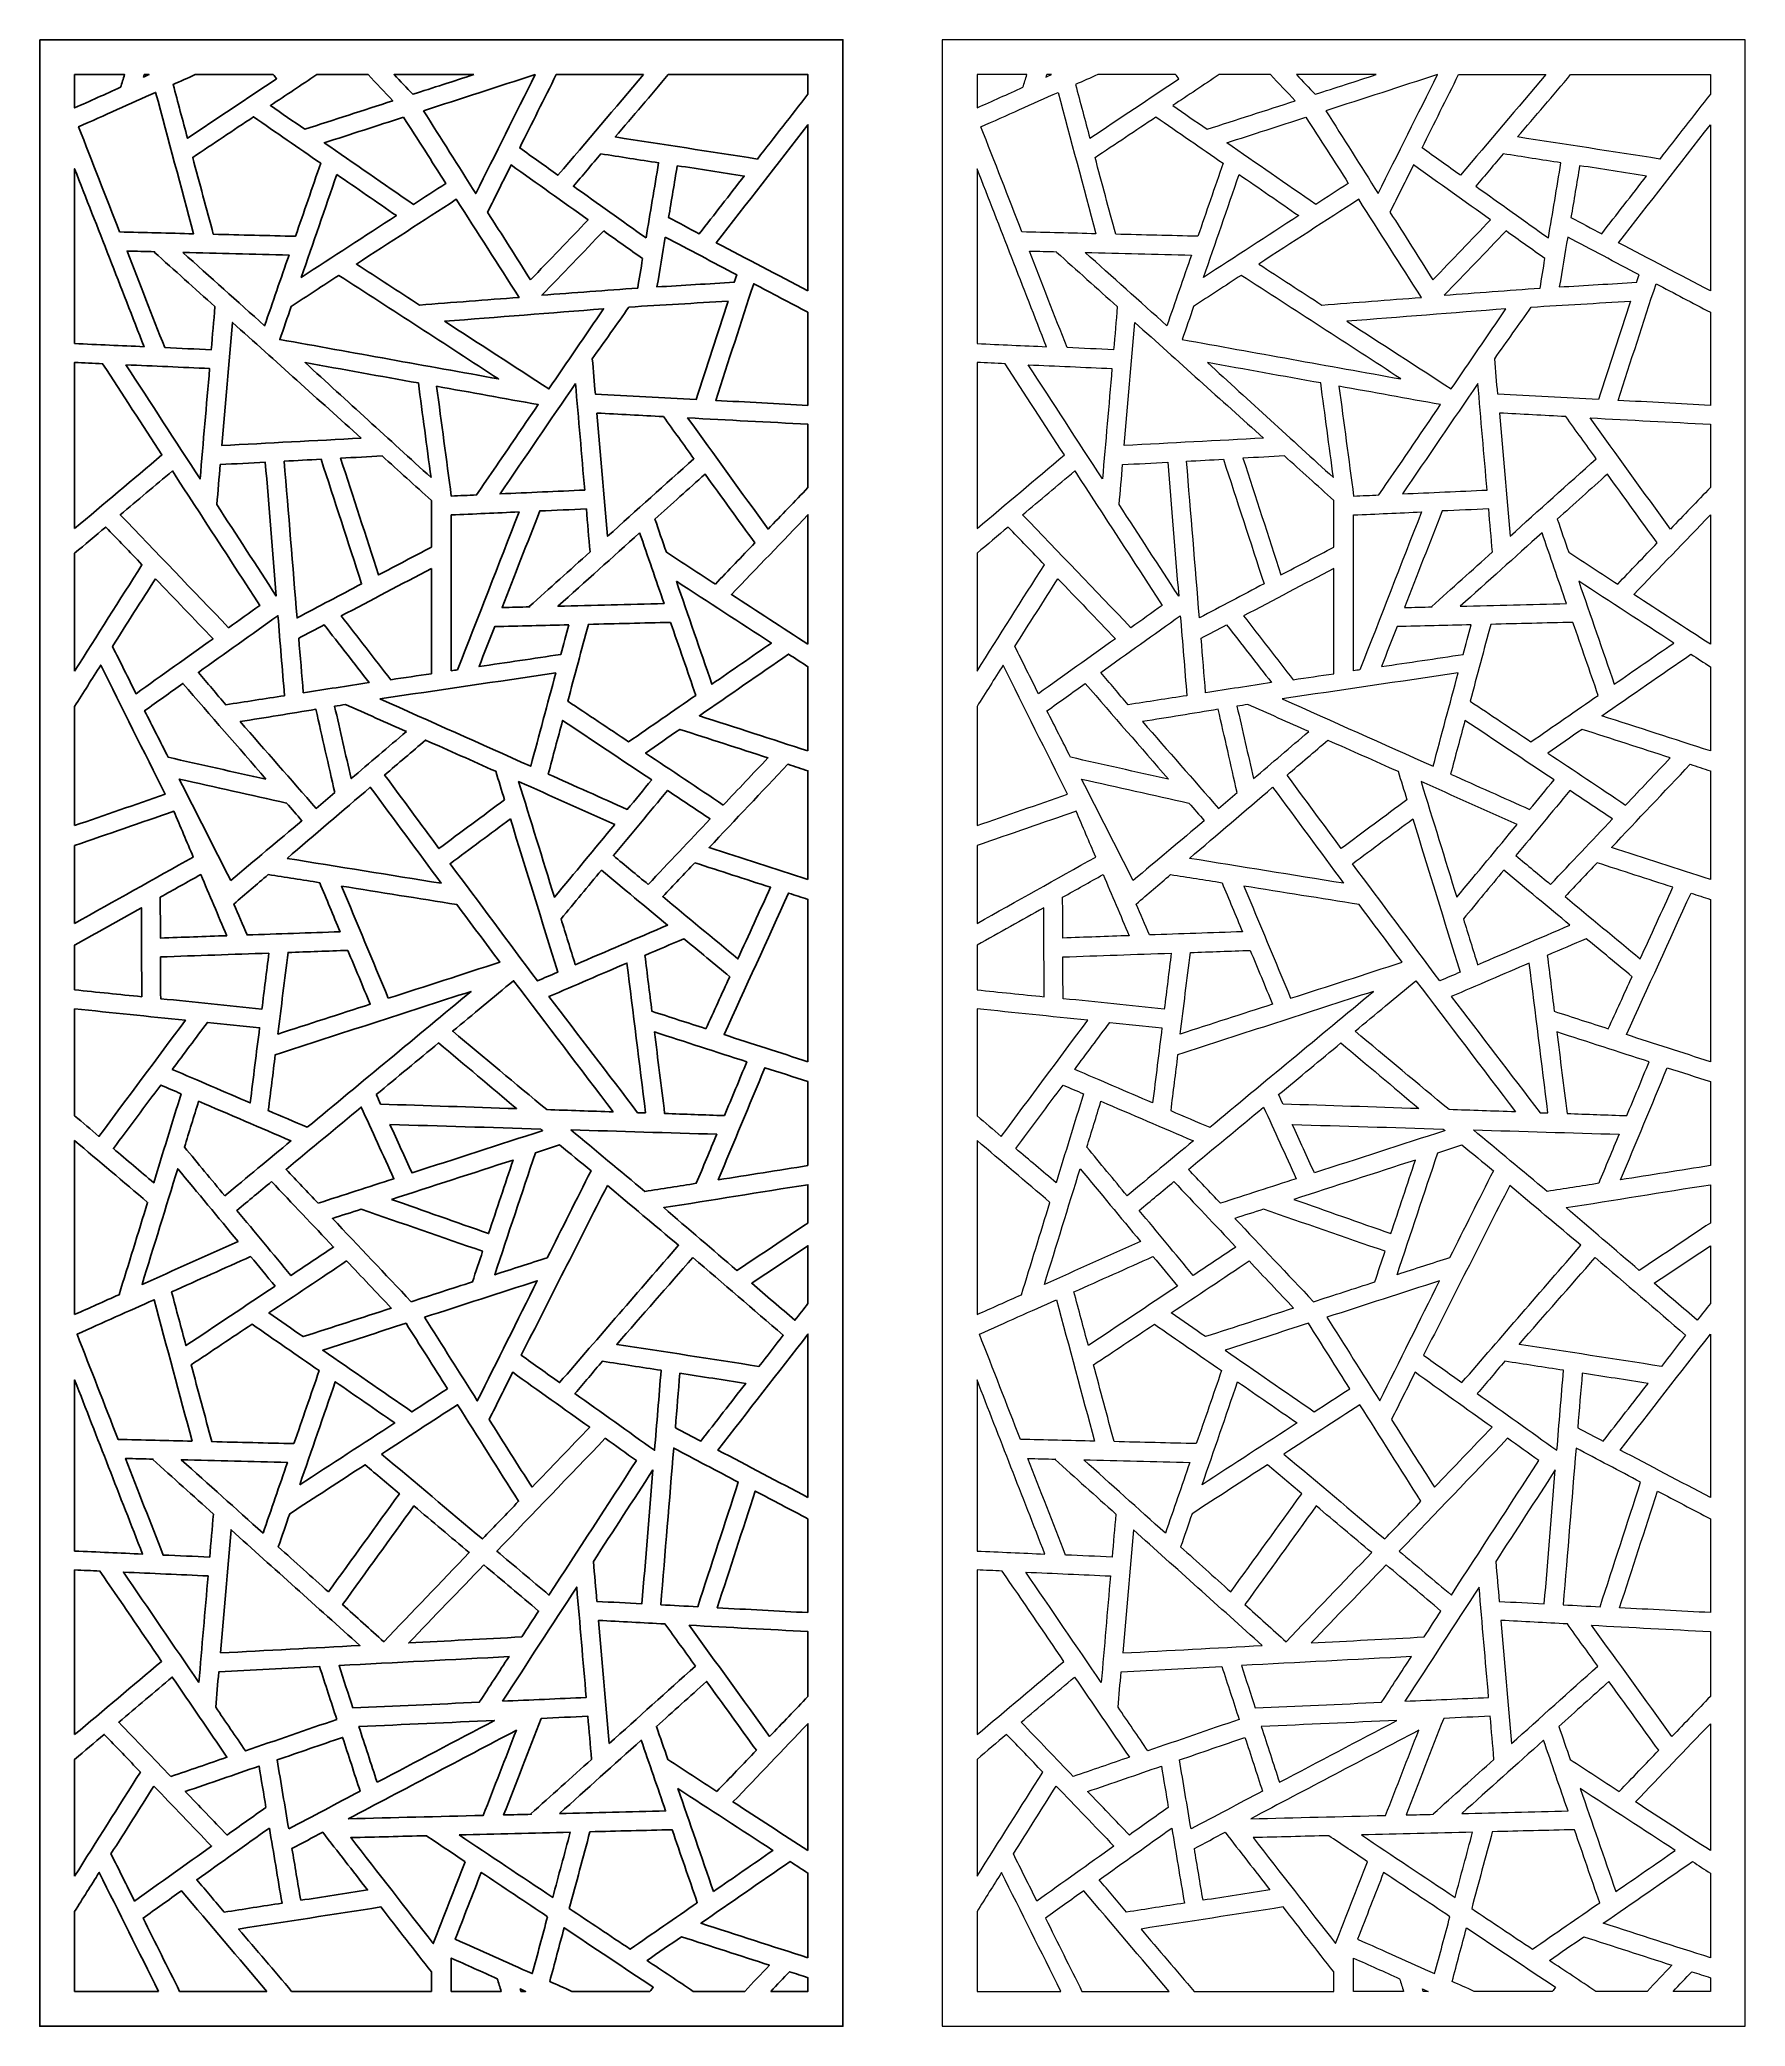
# Model space of a CAD drawing. Header units: centimetres. Extents: x -10 to 8.4, y -12.4 to 9.
import ezdxf

# ---------------------------------------------------------------- set-up
doc = ezdxf.new("R2010")
doc.units = ezdxf.units.CM
doc.header["$MEASUREMENT"] = 0
doc.layers.add('layer 1', color=7, linetype='Continuous')

msp = doc.modelspace()

# ---------------------------------------------------------------- linework, layer by layer
at = {"layer": 'layer 1', "color": 177}
msp.add_open_spline([(-10.04035, 9.03639), (-7.1473, 9.03639), (-4.25416, 9.03639), (-1.36114, 9.03639), (-1.36114, 9.03639), (-1.36114, 1.87801), (-1.36114, -5.28037), (-1.36114, -12.43874), (-1.36114, -12.43874), (-4.25416, -12.43874), (-7.1473, -12.43874), (-10.04035, -12.43874), (-10.04035, -12.43874), (-10.04035, -5.28037), (-10.04035, 1.87801), (-10.04035, 9.03639)], degree=3, knots=[0, 0, 0, 0, 0.2, 0.2, 0.2, 0.2, 0.4, 0.4, 0.4, 0.4, 0.6, 0.6, 0.6, 0.6, 1, 1, 1, 1], dxfattribs=at)
at = {"layer": 'layer 1', "color": 242, "lineweight": 9}
for points, knots in [([(-0.28885, 9.03639), (2.6042, 9.03639), (5.49734, 9.03639), (8.39036, 9.03639), (8.39036, 9.03639), (8.39036, 1.87801), (8.39036, -5.28037), (8.39036, -12.43874), (8.39036, -12.43874), (5.49734, -12.43874), (2.6042, -12.43874), (-0.28885, -12.43874), (-0.28885, -12.43874), (-0.28885, -5.28037), (-0.28885, 1.87801), (-0.28885, 9.03639)], [0, 0, 0, 0, 0.2, 0.2, 0.2, 0.2, 0.4, 0.4, 0.4, 0.4, 0.6, 0.6, 0.6, 0.6, 1, 1, 1, 1]), ([(0.08826, 8.65928), (0.26804, 8.65928), (0.4478, 8.65928), (0.62746, 8.65928), (0.62746, 8.65928), (0.61336, 8.61346), (0.59923, 8.56777), (0.58513, 8.52194), (0.58513, 8.52194), (0.41941, 8.44786), (0.25392, 8.37374), (0.08826, 8.29962), (0.08826, 8.29962), (0.08826, 8.4195), (0.08826, 8.5394), (0.08826, 8.65928)], [0, 0, 0, 0, 0.2, 0.2, 0.2, 0.2, 0.4, 0.4, 0.4, 0.4, 0.6, 0.6, 0.6, 0.6, 1, 1, 1, 1]), ([(0.84129, 8.65928), (0.85828, 8.65928), (0.87507, 8.65928), (0.89203, 8.65928), (0.89203, 8.65928), (0.87244, 8.6505), (0.85277, 8.64173), (0.83315, 8.63298), (0.83315, 8.63298), (0.83595, 8.64173), (0.83862, 8.6505), (0.84129, 8.65928)], [0, 0, 0, 0, 0.25, 0.25, 0.25, 0.25, 0.5, 0.5, 0.5, 0.5, 1, 1, 1, 1]), ([(1.39219, 8.65928), (1.67297, 8.65928), (1.95375, 8.65928), (2.23448, 8.65928), (2.23448, 8.65928), (2.24664, 8.64457), (2.25887, 8.62992), (2.27103, 8.61529), (2.27103, 8.61529), (1.95003, 8.4008), (1.62905, 8.18631), (1.3081, 7.97182), (1.3081, 7.97182), (1.25624, 8.1652), (1.20439, 8.35862), (1.15244, 8.55202), (1.15244, 8.55202), (1.23242, 8.58773), (1.31232, 8.62349), (1.39219, 8.65928)], [0, 0, 0, 0, 0.16666667, 0.16666667, 0.16666667, 0.16666667, 0.33333333, 0.33333333, 0.33333333, 0.33333333, 0.5, 0.5, 0.5, 0.5, 0.66666667, 0.66666667, 0.66666667, 0.66666667, 1, 1, 1, 1]), ([(2.70418, 8.65928), (2.88922, 8.65928), (3.07426, 8.65928), (3.25944, 8.65928), (3.25944, 8.65928), (3.34851, 8.56502), (3.43758, 8.47076), (3.52673, 8.37646), (3.52673, 8.37646), (3.20949, 8.27378), (2.89225, 8.17123), (2.575, 8.06849), (2.575, 8.06849), (2.45137, 8.1541), (2.32777, 8.23959), (2.20423, 8.32508), (2.20423, 8.32508), (2.37084, 8.43649), (2.53748, 8.54789), (2.70418, 8.65928)], [0, 0, 0, 0, 0.16666667, 0.16666667, 0.16666667, 0.16666667, 0.33333333, 0.33333333, 0.33333333, 0.33333333, 0.5, 0.5, 0.5, 0.5, 0.66666667, 0.66666667, 0.66666667, 0.66666667, 1, 1, 1, 1]), ([(4.40181, 8.65928), (4.18189, 8.58824), (3.96185, 8.51719), (3.74194, 8.44617), (3.74194, 8.44617), (3.67479, 8.51719), (3.60754, 8.58824), (3.54044, 8.65928), (3.54044, 8.65928), (3.82757, 8.65928), (4.11463, 8.65928), (4.40181, 8.65928)], [0, 0, 0, 0, 0.25, 0.25, 0.25, 0.25, 0.5, 0.5, 0.5, 0.5, 1, 1, 1, 1]), ([(3.85839, 8.26897), (4.26046, 8.3991), (4.66254, 8.52916), (5.06461, 8.65928), (5.06461, 8.65928), (4.85084, 8.23088), (4.6371, 7.80236), (4.42327, 7.37389), (4.42327, 7.37389), (4.235, 7.67235), (4.04668, 7.97065), (3.85839, 8.26897)], [0, 0, 0, 0, 0.25, 0.25, 0.25, 0.25, 0.5, 0.5, 0.5, 0.5, 1, 1, 1, 1]), ([(6.23561, 8.65928), (5.92129, 8.65928), (5.60703, 8.65928), (5.2927, 8.65928), (5.2927, 8.65928), (5.16102, 8.39532), (5.02937, 8.13144), (4.89772, 7.8675), (4.89772, 7.8675), (5.03569, 7.7691), (5.17362, 7.67064), (5.31162, 7.57218), (5.31162, 7.57218), (5.61963, 7.93457), (5.92766, 8.29693), (6.23561, 8.65928)], [0, 0, 0, 0, 0.2, 0.2, 0.2, 0.2, 0.4, 0.4, 0.4, 0.4, 0.6, 0.6, 0.6, 0.6, 1, 1, 1, 1]), ([(8.01332, 8.449), (8.01332, 8.5191), (8.01332, 8.5892), (8.01332, 8.65928), (8.01332, 8.65928), (7.51004, 8.65928), (7.00684, 8.65928), (6.50349, 8.65928), (6.50349, 8.65928), (6.31255, 8.43456), (6.12152, 8.20982), (5.93047, 7.98505), (5.93047, 7.98505), (6.44278, 7.90571), (6.95499, 7.82631), (7.46721, 7.74692), (7.46721, 7.74692), (7.64931, 7.98092), (7.83123, 8.21502), (8.01332, 8.449)], [0, 0, 0, 0, 0.16666667, 0.16666667, 0.16666667, 0.16666667, 0.33333333, 0.33333333, 0.33333333, 0.33333333, 0.5, 0.5, 0.5, 0.5, 0.66666667, 0.66666667, 0.66666667, 0.66666667, 1, 1, 1, 1]), ([(0.57402, 6.95833), (0.84069, 6.95171), (1.10733, 6.94517), (1.37399, 6.93858), (1.37399, 6.93858), (1.23733, 7.44827), (1.10052, 7.95791), (0.96381, 8.46759), (0.96381, 8.46759), (0.68618, 8.34333), (0.40856, 8.21922), (0.13098, 8.0949), (0.13098, 8.0949), (0.27866, 7.71608), (0.42639, 7.33718), (0.57402, 6.95833)], [0, 0, 0, 0, 0.2, 0.2, 0.2, 0.2, 0.4, 0.4, 0.4, 0.4, 0.6, 0.6, 0.6, 0.6, 1, 1, 1, 1]), ([(1.58677, 6.93344), (1.88274, 6.9261), (2.17889, 6.91879), (2.47489, 6.91156), (2.47489, 6.91156), (2.56568, 7.17464), (2.65652, 7.43769), (2.74734, 7.7008), (2.74734, 7.7008), (2.50541, 7.86822), (2.26345, 8.03567), (2.02154, 8.20301), (2.02154, 8.20301), (1.80237, 8.05663), (1.58322, 7.91013), (1.36396, 7.76359), (1.36396, 7.76359), (1.43819, 7.48688), (1.51248, 7.21016), (1.58677, 6.93344)], [0, 0, 0, 0, 0.16666667, 0.16666667, 0.16666667, 0.16666667, 0.33333333, 0.33333333, 0.33333333, 0.33333333, 0.5, 0.5, 0.5, 0.5, 0.66666667, 0.66666667, 0.66666667, 0.66666667, 1, 1, 1, 1]), ([(3.64112, 8.19868), (3.35623, 8.10645), (3.07137, 8.01433), (2.78651, 7.92216), (2.78651, 7.92216), (3.10763, 7.69994), (3.42872, 7.47776), (3.74978, 7.25555), (3.74978, 7.25555), (3.86683, 7.33146), (3.98388, 7.4074), (4.10096, 7.48337), (4.10096, 7.48337), (3.94762, 7.72178), (3.79432, 7.96018), (3.64112, 8.19868)], [0, 0, 0, 0, 0.2, 0.2, 0.2, 0.2, 0.4, 0.4, 0.4, 0.4, 0.6, 0.6, 0.6, 0.6, 1, 1, 1, 1]), ([(8.01332, 6.32042), (8.01332, 6.91916), (8.01332, 7.51791), (8.01332, 8.11663), (8.01332, 8.11663), (7.68299, 7.69184), (7.35267, 7.26718), (7.02229, 6.84246), (7.02229, 6.84246), (7.35267, 6.66846), (7.68299, 6.49441), (8.01332, 6.32042)], [0, 0, 0, 0, 0.25, 0.25, 0.25, 0.25, 0.5, 0.5, 0.5, 0.5, 1, 1, 1, 1]), ([(6.26297, 6.89344), (6.00141, 7.08), (5.73992, 7.26663), (5.47843, 7.45317), (5.47843, 7.45317), (5.57742, 7.56966), (5.67643, 7.68617), (5.77533, 7.80261), (5.77533, 7.80261), (5.98327, 7.77035), (6.19119, 7.73813), (6.39919, 7.70594), (6.39919, 7.70594), (6.35376, 7.43511), (6.30839, 7.16426), (6.26297, 6.89344)], [0, 0, 0, 0, 0.2, 0.2, 0.2, 0.2, 0.4, 0.4, 0.4, 0.4, 0.6, 0.6, 0.6, 0.6, 1, 1, 1, 1]), ([(0.08826, 5.75158), (0.08826, 6.38186), (0.08826, 7.01219), (0.08826, 7.64241), (0.08826, 7.64241), (0.33834, 7.00097), (0.58836, 6.35946), (0.83847, 5.71794), (0.83847, 5.71794), (0.58836, 5.72912), (0.33834, 5.7404), (0.08826, 5.75158)], [0, 0, 0, 0, 0.25, 0.25, 0.25, 0.25, 0.5, 0.5, 0.5, 0.5, 1, 1, 1, 1]), ([(2.92162, 7.58019), (2.79354, 7.20929), (2.66549, 6.8384), (2.53743, 6.46739), (2.53743, 6.46739), (2.87987, 6.69004), (3.2223, 6.91269), (3.56471, 7.13519), (3.56471, 7.13519), (3.35037, 7.28354), (3.13598, 7.43183), (2.92162, 7.58019)], [0, 0, 0, 0, 0.25, 0.25, 0.25, 0.25, 0.5, 0.5, 0.5, 0.5, 1, 1, 1, 1]), ([(5.01468, 6.44001), (4.86009, 6.68421), (4.70555, 6.92835), (4.55095, 7.17243), (4.55095, 7.17243), (4.63576, 7.34254), (4.72063, 7.51261), (4.80552, 7.6827), (4.80552, 7.6827), (5.08286, 7.48491), (5.36025, 7.28706), (5.63759, 7.08915), (5.63759, 7.08915), (5.42991, 6.87276), (5.22235, 6.65637), (5.01468, 6.44001)], [0, 0, 0, 0, 0.2, 0.2, 0.2, 0.2, 0.4, 0.4, 0.4, 0.4, 0.6, 0.6, 0.6, 0.6, 1, 1, 1, 1]), ([(6.60087, 7.67465), (6.84185, 7.63731), (7.0829, 7.6), (7.32394, 7.5627), (7.32394, 7.5627), (7.16225, 7.35478), (7.0005, 7.14689), (6.83885, 6.93905), (6.83885, 6.93905), (6.72818, 6.99729), (6.6175, 7.05562), (6.50683, 7.11389), (6.50683, 7.11389), (6.53819, 7.30088), (6.56951, 7.48774), (6.60087, 7.67465)], [0, 0, 0, 0, 0.2, 0.2, 0.2, 0.2, 0.4, 0.4, 0.4, 0.4, 0.6, 0.6, 0.6, 0.6, 1, 1, 1, 1]), ([(3.81569, 6.1681), (3.58811, 6.3158), (3.36043, 6.46338), (3.13274, 6.611), (3.13274, 6.611), (3.4928, 6.84445), (3.85279, 7.078), (4.21292, 7.31144), (4.21292, 7.31144), (4.43882, 6.95798), (4.66464, 6.60453), (4.89059, 6.25112), (4.89059, 6.25112), (4.53225, 6.22346), (4.17397, 6.19572), (3.81569, 6.1681)], [0, 0, 0, 0, 0.2, 0.2, 0.2, 0.2, 0.4, 0.4, 0.4, 0.4, 0.6, 0.6, 0.6, 0.6, 1, 1, 1, 1]), ([(5.8055, 6.96931), (5.94546, 6.86949), (6.08548, 6.76962), (6.22546, 6.66974), (6.22546, 6.66974), (6.20801, 6.56368), (6.19062, 6.45747), (6.17315, 6.3514), (6.17315, 6.3514), (5.82793, 6.32587), (5.48271, 6.3003), (5.13752, 6.27481), (5.13752, 6.27481), (5.36021, 6.50629), (5.5828, 6.73789), (5.8055, 6.96931)], [0, 0, 0, 0, 0.2, 0.2, 0.2, 0.2, 0.4, 0.4, 0.4, 0.4, 0.6, 0.6, 0.6, 0.6, 1, 1, 1, 1]), ([(6.47127, 6.90202), (6.72867, 6.76652), (6.98603, 6.63089), (7.24331, 6.49534), (7.24331, 6.49534), (7.23462, 6.46851), (7.22584, 6.44163), (7.21707, 6.41481), (7.21707, 6.41481), (6.93843, 6.39784), (6.65978, 6.38095), (6.38113, 6.36399), (6.38113, 6.36399), (6.41114, 6.54331), (6.44125, 6.7227), (6.47127, 6.90202)], [0, 0, 0, 0, 0.2, 0.2, 0.2, 0.2, 0.4, 0.4, 0.4, 0.4, 0.6, 0.6, 0.6, 0.6, 1, 1, 1, 1]), ([(1.06148, 5.70792), (1.22914, 5.70034), (1.39679, 5.69279), (1.56447, 5.68528), (1.56447, 5.68528), (1.57785, 5.84049), (1.59121, 5.99562), (1.60468, 6.15083), (1.60468, 6.15083), (1.38589, 6.34735), (1.16711, 6.54386), (0.94832, 6.74043), (0.94832, 6.74043), (0.94956, 6.74192), (0.95099, 6.74323), (0.95238, 6.74466), (0.95238, 6.74466), (0.85303, 6.74707), (0.75372, 6.7495), (0.65448, 6.75194), (0.65448, 6.75194), (0.79007, 6.40395), (0.92572, 6.05589), (1.06148, 5.70792)], [0, 0, 0, 0, 0.14285714, 0.14285714, 0.14285714, 0.14285714, 0.28571429, 0.28571429, 0.28571429, 0.28571429, 0.42857143, 0.42857143, 0.42857143, 0.42857143, 0.57142857, 0.57142857, 0.57142857, 0.57142857, 0.71428571, 0.71428571, 0.71428571, 0.71428571, 1, 1, 1, 1]), ([(1.25757, 6.73711), (1.55199, 6.47276), (1.84634, 6.20819), (2.1408, 5.94372), (2.1408, 5.94372), (2.22884, 6.19879), (2.31694, 6.4539), (2.40496, 6.70896), (2.40496, 6.70896), (2.02253, 6.71831), (1.64001, 6.72779), (1.25757, 6.73711)], [0, 0, 0, 0, 0.25, 0.25, 0.25, 0.25, 0.5, 0.5, 0.5, 0.5, 1, 1, 1, 1]), ([(2.30555, 5.79573), (2.30555, 5.79573), (2.30555, 5.79573), (2.30555, 5.79573), (2.30555, 5.79573), (2.34674, 5.91494), (2.3879, 6.03432), (2.42912, 6.15357), (2.42912, 6.15357), (2.60058, 6.26557), (2.77193, 6.37741), (2.94341, 6.48938), (2.94341, 6.48938), (3.51891, 6.11613), (4.09445, 5.7429), (4.66998, 5.36968), (4.66998, 5.36968), (3.88178, 5.51169), (3.09368, 5.65372), (2.30555, 5.79573), (2.30555, 5.79573), (2.30555, 5.79573), (2.30555, 5.79573), (2.30555, 5.79573)], [0, 0, 0, 0, 0.14285714, 0.14285714, 0.14285714, 0.14285714, 0.28571429, 0.28571429, 0.28571429, 0.28571429, 0.42857143, 0.42857143, 0.42857143, 0.42857143, 0.57142857, 0.57142857, 0.57142857, 0.57142857, 0.71428571, 0.71428571, 0.71428571, 0.71428571, 1, 1, 1, 1]), ([(8.01332, 5.08403), (8.01332, 5.41931), (8.01332, 5.75461), (8.01332, 6.08986), (8.01332, 6.08986), (7.81772, 6.19289), (7.6221, 6.29595), (7.4265, 6.3989), (7.4265, 6.3989), (7.28956, 5.97826), (7.15269, 5.55765), (7.01584, 5.13698), (7.01584, 5.13698), (7.34828, 5.11939), (7.68081, 5.1017), (8.01332, 5.08403)], [0, 0, 0, 0, 0.2, 0.2, 0.2, 0.2, 0.4, 0.4, 0.4, 0.4, 0.6, 0.6, 0.6, 0.6, 1, 1, 1, 1]), ([(4.0855, 5.99313), (4.65844, 6.038), (5.23143, 6.08297), (5.80435, 6.12788), (5.80435, 6.12788), (5.60736, 5.83918), (5.41027, 5.55045), (5.21336, 5.2617), (5.21336, 5.2617), (4.83739, 5.50553), (4.46142, 5.74936), (4.0855, 5.99313)], [0, 0, 0, 0, 0.25, 0.25, 0.25, 0.25, 0.5, 0.5, 0.5, 0.5, 1, 1, 1, 1]), ([(7.15067, 6.21068), (6.79316, 6.18922), (6.43572, 6.16778), (6.07823, 6.14636), (6.07823, 6.14636), (5.94632, 5.95996), (5.81444, 5.77355), (5.6825, 5.58718), (5.6825, 5.58718), (5.69346, 5.46014), (5.70449, 5.33314), (5.71545, 5.20606), (5.71545, 5.20606), (6.07861, 5.18669), (6.44174, 5.16747), (6.8049, 5.14819), (6.8049, 5.14819), (6.92021, 5.50239), (7.03541, 5.85657), (7.15067, 6.21068)], [0, 0, 0, 0, 0.16666667, 0.16666667, 0.16666667, 0.16666667, 0.33333333, 0.33333333, 0.33333333, 0.33333333, 0.5, 0.5, 0.5, 0.5, 0.66666667, 0.66666667, 0.66666667, 0.66666667, 1, 1, 1, 1]), ([(3.18515, 4.72906), (2.72162, 5.14606), (2.25817, 5.56303), (1.79473, 5.98005), (1.79473, 5.98005), (1.75638, 5.53646), (1.71812, 5.09289), (1.67975, 4.64913), (1.67975, 4.64913), (2.18149, 4.67583), (2.68333, 4.70248), (3.18515, 4.72906)], [0, 0, 0, 0, 0.25, 0.25, 0.25, 0.25, 0.5, 0.5, 0.5, 0.5, 1, 1, 1, 1]), ([(0.08826, 3.75194), (0.08826, 4.35043), (0.08826, 4.94883), (0.08826, 5.5473), (0.08826, 5.5473), (0.18918, 5.5428), (0.29017, 5.53824), (0.3911, 5.53373), (0.3911, 5.53373), (0.60484, 5.20495), (0.81859, 4.87617), (1.03227, 4.54735), (1.03227, 4.54735), (0.7176, 4.28221), (0.40294, 4.01706), (0.08826, 3.75194)], [0, 0, 0, 0, 0.2, 0.2, 0.2, 0.2, 0.4, 0.4, 0.4, 0.4, 0.6, 0.6, 0.6, 0.6, 1, 1, 1, 1]), ([(0.64211, 5.52246), (0.90935, 5.11134), (1.17656, 4.70027), (1.44382, 4.28925), (1.44382, 4.28925), (1.47815, 4.6868), (1.51255, 5.08427), (1.5469, 5.48181), (1.5469, 5.48181), (1.24525, 5.49534), (0.94363, 5.50894), (0.64211, 5.52246)], [0, 0, 0, 0, 0.25, 0.25, 0.25, 0.25, 0.5, 0.5, 0.5, 0.5, 1, 1, 1, 1]), ([(3.93949, 4.30295), (3.48592, 4.71737), (3.03237, 5.1318), (2.57867, 5.54617), (2.57867, 5.54617), (2.98672, 5.47269), (3.39477, 5.39913), (3.8029, 5.32563), (3.8029, 5.32563), (3.84841, 4.98475), (3.89394, 4.64384), (3.93949, 4.30295)], [0, 0, 0, 0, 0.25, 0.25, 0.25, 0.25, 0.5, 0.5, 0.5, 0.5, 1, 1, 1, 1]), ([(3.99963, 5.29018), (4.36559, 5.22419), (4.73163, 5.15822), (5.09775, 5.09225), (5.09775, 5.09225), (4.87555, 4.7667), (4.65334, 4.44102), (4.4312, 4.11542), (4.4312, 4.11542), (4.34019, 4.11135), (4.24917, 4.10719), (4.15823, 4.10314), (4.15823, 4.10314), (4.10537, 4.4988), (4.05247, 4.89448), (3.99963, 5.29018)], [0, 0, 0, 0, 0.2, 0.2, 0.2, 0.2, 0.4, 0.4, 0.4, 0.4, 0.6, 0.6, 0.6, 0.6, 1, 1, 1, 1]), ([(5.50076, 5.32079), (5.5339, 4.93644), (5.56709, 4.55221), (5.60025, 4.16791), (5.60025, 4.16791), (5.29549, 4.15418), (4.99076, 4.14057), (4.68603, 4.1269), (4.68603, 4.1269), (4.95762, 4.52486), (5.22921, 4.92283), (5.50076, 5.32079)], [0, 0, 0, 0, 0.25, 0.25, 0.25, 0.25, 0.5, 0.5, 0.5, 0.5, 1, 1, 1, 1]), ([(5.73314, 5.00058), (5.97247, 4.98791), (6.21182, 4.97512), (6.45113, 4.96249), (6.45113, 4.96249), (6.56083, 4.81064), (6.67061, 4.65882), (6.78027, 4.50704), (6.78027, 4.50704), (6.46959, 4.22793), (6.15885, 3.94879), (5.84816, 3.66965), (5.84816, 3.66965), (5.80979, 4.11327), (5.77155, 4.55694), (5.73314, 5.00058)], [0, 0, 0, 0, 0.2, 0.2, 0.2, 0.2, 0.4, 0.4, 0.4, 0.4, 0.6, 0.6, 0.6, 0.6, 1, 1, 1, 1]), ([(8.01332, 4.19562), (8.01332, 4.42355), (8.01332, 4.65152), (8.01332, 4.87949), (8.01332, 4.87949), (7.57989, 4.90249), (7.1464, 4.92551), (6.71292, 4.94857), (6.71292, 4.94857), (7.00265, 4.54779), (7.29244, 4.14698), (7.58212, 3.74626), (7.58212, 3.74626), (7.7259, 3.89596), (7.86962, 4.04585), (8.01332, 4.19562)], [0, 0, 0, 0, 0.2, 0.2, 0.2, 0.2, 0.4, 0.4, 0.4, 0.4, 0.6, 0.6, 0.6, 0.6, 1, 1, 1, 1]), ([(3.94336, 4.05675), (3.94336, 3.88823), (3.94336, 3.71971), (3.94336, 3.5512), (3.94336, 3.5512), (3.75324, 3.45104), (3.5631, 3.35089), (3.37307, 3.25081), (3.37307, 3.25081), (3.23612, 3.67141), (3.09934, 4.09215), (2.96243, 4.51273), (2.96243, 4.51273), (3.11187, 4.52066), (3.26138, 4.52858), (3.41081, 4.5365), (3.41081, 4.5365), (3.58832, 4.37656), (3.76585, 4.21667), (3.94336, 4.05675)], [0, 0, 0, 0, 0.16666667, 0.16666667, 0.16666667, 0.16666667, 0.33333333, 0.33333333, 0.33333333, 0.33333333, 0.5, 0.5, 0.5, 0.5, 0.66666667, 0.66666667, 0.66666667, 0.66666667, 1, 1, 1, 1]), ([(1.75202, 2.68035), (1.86451, 2.76064), (1.9771, 2.84096), (2.08961, 2.92117), (2.08961, 2.92117), (1.77449, 3.40577), (1.45948, 3.8904), (1.14443, 4.37492), (1.14443, 4.37492), (0.95675, 4.21687), (0.76908, 4.0586), (0.58132, 3.90056), (0.58132, 3.90056), (0.97165, 3.4938), (1.36186, 3.08715), (1.75202, 2.68035)], [0, 0, 0, 0, 0.2, 0.2, 0.2, 0.2, 0.4, 0.4, 0.4, 0.4, 0.6, 0.6, 0.6, 0.6, 1, 1, 1, 1]), ([(2.26778, 3.02196), (2.22809, 3.50444), (2.18842, 3.98702), (2.14868, 4.46959), (2.14868, 4.46959), (1.98648, 4.46095), (1.82426, 4.45231), (1.662, 4.44374), (1.662, 4.44374), (1.64957, 4.29953), (1.63711, 4.15532), (1.62467, 4.01117), (1.62467, 4.01117), (1.83896, 3.68134), (2.05338, 3.35163), (2.26778, 3.02196)], [0, 0, 0, 0, 0.2, 0.2, 0.2, 0.2, 0.4, 0.4, 0.4, 0.4, 0.6, 0.6, 0.6, 0.6, 1, 1, 1, 1]), ([(2.35279, 4.48035), (2.39922, 3.91583), (2.44561, 3.35134), (2.49204, 2.7868), (2.49204, 2.7868), (2.72469, 2.90924), (2.95733, 3.03188), (3.18989, 3.15433), (3.18989, 3.15433), (3.04374, 3.60341), (2.89759, 4.05251), (2.75146, 4.50157), (2.75146, 4.50157), (2.61859, 4.49448), (2.48568, 4.48749), (2.35279, 4.48035)], [0, 0, 0, 0, 0.2, 0.2, 0.2, 0.2, 0.4, 0.4, 0.4, 0.4, 0.6, 0.6, 0.6, 0.6, 1, 1, 1, 1]), ([(7.01196, 3.15192), (6.83546, 3.26665), (6.65905, 3.3814), (6.48257, 3.4961), (6.48257, 3.4961), (6.44138, 3.61544), (6.40017, 3.73471), (6.35896, 3.85404), (6.35896, 3.85404), (6.53958, 4.01622), (6.72012, 4.17839), (6.9006, 4.34065), (6.9006, 4.34065), (7.07995, 4.09258), (7.25922, 3.84455), (7.43863, 3.59662), (7.43863, 3.59662), (7.2963, 3.44837), (7.15417, 3.3002), (7.01196, 3.15192)], [0, 0, 0, 0, 0.16666667, 0.16666667, 0.16666667, 0.16666667, 0.33333333, 0.33333333, 0.33333333, 0.33333333, 0.5, 0.5, 0.5, 0.5, 0.66666667, 0.66666667, 0.66666667, 0.66666667, 1, 1, 1, 1]), ([(4.22661, 2.22507), (4.44831, 2.79398), (4.67012, 3.36296), (4.89186, 3.93188), (4.89186, 3.93188), (4.64729, 3.92085), (4.40278, 3.90987), (4.15823, 3.89889), (4.15823, 3.89889), (4.15823, 3.33752), (4.15823, 2.77614), (4.15823, 2.21482), (4.15823, 2.21482), (4.18108, 2.21825), (4.20378, 2.22167), (4.22661, 2.22507)], [0, 0, 0, 0, 0.2, 0.2, 0.2, 0.2, 0.4, 0.4, 0.4, 0.4, 0.6, 0.6, 0.6, 0.6, 1, 1, 1, 1]), ([(5.61791, 3.9644), (5.6313, 3.80919), (5.64465, 3.65406), (5.65803, 3.4989), (5.65803, 3.4989), (5.43926, 3.30235), (5.22046, 3.10581), (5.00174, 2.90924), (5.00174, 2.90924), (5.00306, 2.9079), (5.00445, 2.90654), (5.00569, 2.90508), (5.00569, 2.90508), (4.90646, 2.90264), (4.80722, 2.9002), (4.70789, 2.89777), (4.70789, 2.89777), (4.84354, 3.24586), (4.97914, 3.5938), (5.11487, 3.94185), (5.11487, 3.94185), (5.28253, 3.94941), (5.45022, 3.9569), (5.61791, 3.9644)], [0, 0, 0, 0, 0.14285714, 0.14285714, 0.14285714, 0.14285714, 0.28571429, 0.28571429, 0.28571429, 0.28571429, 0.42857143, 0.42857143, 0.42857143, 0.42857143, 0.57142857, 0.57142857, 0.57142857, 0.57142857, 0.71428571, 0.71428571, 0.71428571, 0.71428571, 1, 1, 1, 1]), ([(8.01332, 2.50106), (8.01332, 2.96757), (8.01332, 3.43412), (8.01332, 3.90074), (8.01332, 3.90074), (7.73761, 3.61338), (7.46189, 3.32606), (7.1862, 3.03872), (7.1862, 3.03872), (7.46189, 2.85947), (7.73761, 2.68028), (8.01332, 2.50106)], [0, 0, 0, 0, 0.25, 0.25, 0.25, 0.25, 0.5, 0.5, 0.5, 0.5, 1, 1, 1, 1]), ([(0.08826, 2.20961), (0.08826, 2.6348), (0.08826, 3.0599), (0.08826, 3.48504), (0.08826, 3.48504), (0.20047, 3.57958), (0.31272, 3.67417), (0.42497, 3.76868), (0.42497, 3.76868), (0.55529, 3.63293), (0.68553, 3.4971), (0.81582, 3.36134), (0.81582, 3.36134), (0.57337, 2.97741), (0.33081, 2.59354), (0.08826, 2.20961)], [0, 0, 0, 0, 0.2, 0.2, 0.2, 0.2, 0.4, 0.4, 0.4, 0.4, 0.6, 0.6, 0.6, 0.6, 1, 1, 1, 1]), ([(6.19424, 3.70597), (6.28224, 3.45088), (6.37032, 3.19588), (6.4584, 2.94082), (6.4584, 2.94082), (6.07587, 2.93138), (5.69341, 2.92204), (5.31097, 2.91254), (5.31097, 2.91254), (5.60545, 3.17712), (5.89977, 3.44154), (6.19424, 3.70597)], [0, 0, 0, 0, 0.25, 0.25, 0.25, 0.25, 0.5, 0.5, 0.5, 0.5, 1, 1, 1, 1]), ([(3.94336, 3.32053), (3.94336, 2.94131), (3.94336, 2.56213), (3.94336, 2.18294), (3.94336, 2.18294), (3.79728, 2.16109), (3.65123, 2.13941), (3.50518, 2.1177), (3.50518, 2.1177), (3.32646, 2.34757), (3.14766, 2.57747), (2.96889, 2.80731), (2.96889, 2.80731), (3.29365, 2.97838), (3.61844, 3.14943), (3.94336, 3.32053)], [0, 0, 0, 0, 0.2, 0.2, 0.2, 0.2, 0.4, 0.4, 0.4, 0.4, 0.6, 0.6, 0.6, 0.6, 1, 1, 1, 1]), ([(0.96127, 3.20969), (0.80665, 2.96561), (0.65208, 2.72148), (0.49753, 2.47727), (0.49753, 2.47727), (0.58238, 2.30713), (0.6672, 2.13707), (0.7521, 1.96698), (0.7521, 1.96698), (1.0294, 2.16489), (1.30682, 2.36272), (1.58413, 2.56053), (1.58413, 2.56053), (1.3765, 2.77696), (1.16894, 2.99332), (0.96127, 3.20969)], [0, 0, 0, 0, 0.2, 0.2, 0.2, 0.2, 0.4, 0.4, 0.4, 0.4, 0.6, 0.6, 0.6, 0.6, 1, 1, 1, 1]), ([(6.5909, 3.1823), (6.93334, 2.95972), (7.27567, 2.73712), (7.61809, 2.5145), (7.61809, 2.5145), (7.40378, 2.36621), (7.18946, 2.21786), (6.97506, 2.06948), (6.97506, 2.06948), (6.84699, 2.44047), (6.71893, 2.81139), (6.5909, 3.1823)], [0, 0, 0, 0, 0.25, 0.25, 0.25, 0.25, 0.5, 0.5, 0.5, 0.5, 1, 1, 1, 1]), ([(2.3563, 1.94547), (2.33258, 2.23362), (2.30886, 2.52187), (2.2852, 2.81018), (2.2852, 2.81018), (1.99843, 2.60569), (1.71168, 2.40112), (1.42497, 2.19649), (1.42497, 2.19649), (1.52397, 2.08003), (1.62302, 1.96357), (1.72196, 1.84708), (1.72196, 1.84708), (1.93341, 1.87991), (2.14486, 1.91264), (2.3563, 1.94547)], [0, 0, 0, 0, 0.2, 0.2, 0.2, 0.2, 0.4, 0.4, 0.4, 0.4, 0.6, 0.6, 0.6, 0.6, 1, 1, 1, 1]), ([(2.51023, 2.56572), (2.52638, 2.36951), (2.54252, 2.17316), (2.5587, 1.97676), (2.5587, 1.97676), (2.7959, 2.01361), (3.03324, 2.05029), (3.27051, 2.08714), (3.27051, 2.08714), (3.10882, 2.29493), (2.94712, 2.50281), (2.7855, 2.71075), (2.7855, 2.71075), (2.6937, 2.66235), (2.60195, 2.61415), (2.51023, 2.56572)], [0, 0, 0, 0, 0.2, 0.2, 0.2, 0.2, 0.4, 0.4, 0.4, 0.4, 0.6, 0.6, 0.6, 0.6, 1, 1, 1, 1]), ([(5.42745, 2.7111), (5.39882, 2.60449), (5.37022, 2.49774), (5.34157, 2.39109), (5.34157, 2.39109), (5.04745, 2.3473), (4.7533, 2.30351), (4.45913, 2.25974), (4.45913, 2.25974), (4.5152, 2.40359), (4.57129, 2.54753), (4.6274, 2.69152), (4.6274, 2.69152), (4.89407, 2.69807), (5.16076, 2.7046), (5.42745, 2.7111)], [0, 0, 0, 0, 0.2, 0.2, 0.2, 0.2, 0.4, 0.4, 0.4, 0.4, 0.6, 0.6, 0.6, 0.6, 1, 1, 1, 1]), ([(6.52831, 2.73819), (6.61909, 2.47515), (6.70995, 2.21203), (6.80078, 1.94888), (6.80078, 1.94888), (6.55885, 1.78157), (6.31691, 1.61413), (6.07495, 1.44669), (6.07495, 1.44669), (5.85583, 1.59317), (5.63655, 1.73962), (5.41744, 1.88604), (5.41744, 1.88604), (5.49168, 2.16283), (5.56595, 2.43965), (5.64018, 2.7164), (5.64018, 2.7164), (5.93621, 2.72371), (6.23231, 2.73089), (6.52831, 2.73819)], [0, 0, 0, 0, 0.16666667, 0.16666667, 0.16666667, 0.16666667, 0.33333333, 0.33333333, 0.33333333, 0.33333333, 0.5, 0.5, 0.5, 0.5, 0.66666667, 0.66666667, 0.66666667, 0.66666667, 1, 1, 1, 1]), ([(8.01332, 1.34793), (8.01332, 1.65118), (8.01332, 1.95438), (8.01332, 2.25767), (8.01332, 2.25767), (7.94329, 2.30315), (7.87322, 2.34872), (7.8032, 2.39425), (7.8032, 2.39425), (7.48206, 2.17204), (7.161, 1.9498), (6.83993, 1.72754), (6.83993, 1.72754), (7.23098, 1.60104), (7.62217, 1.47449), (8.01332, 1.34793)], [0, 0, 0, 0, 0.2, 0.2, 0.2, 0.2, 0.4, 0.4, 0.4, 0.4, 0.6, 0.6, 0.6, 0.6, 1, 1, 1, 1]), ([(0.08826, 0.54098), (0.08826, 0.97007), (0.08826, 1.39903), (0.08826, 1.82806), (0.08826, 1.82806), (0.18217, 1.97733), (0.27605, 2.12654), (0.36987, 2.27575), (0.36987, 2.27575), (0.6021, 1.81043), (0.8343, 1.345), (1.0665, 0.87957), (1.0665, 0.87957), (0.74041, 0.76675), (0.41433, 0.65386), (0.08826, 0.54098)], [0, 0, 0, 0, 0.2, 0.2, 0.2, 0.2, 0.4, 0.4, 0.4, 0.4, 0.6, 0.6, 0.6, 0.6, 1, 1, 1, 1]), ([(3.3877, 1.91128), (4.02111, 2.00463), (4.65453, 2.09796), (5.28791, 2.19126), (5.28791, 2.19126), (5.19774, 1.85486), (5.10754, 1.51851), (5.01722, 1.18218), (5.01722, 1.18218), (4.47407, 1.42518), (3.93089, 1.66823), (3.3877, 1.91128)], [0, 0, 0, 0, 0.25, 0.25, 0.25, 0.25, 0.5, 0.5, 0.5, 0.5, 1, 1, 1, 1]), ([(2.15598, 1.04191), (1.85689, 1.38721), (1.5578, 1.7325), (1.25872, 2.07795), (1.25872, 2.07795), (1.12051, 1.97931), (0.98243, 1.88082), (0.84427, 1.78229), (0.84427, 1.78229), (0.92928, 1.61464), (1.01434, 1.44706), (1.0994, 1.27947), (1.0994, 1.27947), (1.45155, 1.20027), (1.8038, 1.12107), (2.15598, 1.04191)], [0, 0, 0, 0, 0.2, 0.2, 0.2, 0.2, 0.4, 0.4, 0.4, 0.4, 0.6, 0.6, 0.6, 0.6, 1, 1, 1, 1]), ([(2.89895, 0.89717), (2.83213, 0.84025), (2.76532, 0.78321), (2.69844, 0.72626), (2.69844, 0.72626), (2.42475, 1.03901), (2.15085, 1.3518), (1.87705, 1.66462), (1.87705, 1.66462), (2.14988, 1.70915), (2.42265, 1.75376), (2.69553, 1.7983), (2.69553, 1.7983), (2.76332, 1.49789), (2.8311, 1.19749), (2.89895, 0.89717)], [0, 0, 0, 0, 0.2, 0.2, 0.2, 0.2, 0.4, 0.4, 0.4, 0.4, 0.6, 0.6, 0.6, 0.6, 1, 1, 1, 1]), ([(3.67331, 1.55744), (3.4744, 1.38792), (3.27549, 1.21835), (3.07665, 1.04867), (3.07665, 1.04867), (3.01694, 1.3096), (2.95722, 1.57041), (2.89746, 1.83124), (2.89746, 1.83124), (2.93673, 1.83768), (2.9759, 1.84403), (3.01517, 1.85044), (3.01517, 1.85044), (3.23447, 1.7528), (3.45387, 1.65518), (3.67331, 1.55744)], [0, 0, 0, 0, 0.2, 0.2, 0.2, 0.2, 0.4, 0.4, 0.4, 0.4, 0.6, 0.6, 0.6, 0.6, 1, 1, 1, 1]), ([(6.32436, 1.03447), (6.23634, 0.92813), (6.14817, 0.82184), (6.05998, 0.71561), (6.05998, 0.71561), (5.77528, 0.84297), (5.49067, 0.97036), (5.20591, 1.09778), (5.20591, 1.09778), (5.25779, 1.29118), (5.30962, 1.48451), (5.36148, 1.67789), (5.36148, 1.67789), (5.6825, 1.46336), (6.00349, 1.24896), (6.32436, 1.03447)], [0, 0, 0, 0, 0.2, 0.2, 0.2, 0.2, 0.4, 0.4, 0.4, 0.4, 0.6, 0.6, 0.6, 0.6, 1, 1, 1, 1]), ([(7.09784, 0.7631), (6.81779, 0.95029), (6.53773, 1.13747), (6.25757, 1.3246), (6.25757, 1.3246), (6.38116, 1.4102), (6.50481, 1.4957), (6.62839, 1.58123), (6.62839, 1.58123), (6.94571, 1.4786), (7.26295, 1.37586), (7.58017, 1.27321), (7.58017, 1.27321), (7.41937, 1.10317), (7.25869, 0.93314), (7.09784, 0.7631)], [0, 0, 0, 0, 0.2, 0.2, 0.2, 0.2, 0.4, 0.4, 0.4, 0.4, 0.6, 0.6, 0.6, 0.6, 1, 1, 1, 1]), ([(4.73358, 0.82004), (4.70183, 0.92264), (4.67017, 1.02526), (4.63852, 1.12779), (4.63852, 1.12779), (4.38595, 1.24022), (4.13332, 1.35267), (3.88068, 1.46519), (3.88068, 1.46519), (3.73321, 1.33927), (3.58587, 1.21345), (3.43841, 1.0875), (3.43841, 1.0875), (3.63396, 0.8228), (3.82952, 0.558), (4.02508, 0.29327), (4.02508, 0.29327), (4.26122, 0.46887), (4.4974, 0.64452), (4.73358, 0.82004)], [0, 0, 0, 0, 0.16666667, 0.16666667, 0.16666667, 0.16666667, 0.33333333, 0.33333333, 0.33333333, 0.33333333, 0.5, 0.5, 0.5, 0.5, 0.66666667, 0.66666667, 0.66666667, 0.66666667, 1, 1, 1, 1]), ([(8.01332, -0.04211), (8.01332, 0.34971), (8.01332, 0.74141), (8.01332, 1.13306), (8.01332, 1.13306), (7.9407, 1.15661), (7.86806, 1.18007), (7.79538, 1.20364), (7.79538, 1.20364), (7.51172, 0.90369), (7.22819, 0.60367), (6.94453, 0.30375), (6.94453, 0.30375), (7.30084, 0.18844), (7.65703, 0.07322), (8.01332, -0.04211)], [0, 0, 0, 0, 0.2, 0.2, 0.2, 0.2, 0.4, 0.4, 0.4, 0.4, 0.6, 0.6, 0.6, 0.6, 1, 1, 1, 1]), ([(1.77524, -0.05309), (2.0316, 0.16252), (2.28787, 0.37807), (2.5441, 0.59372), (2.5441, 0.59372), (2.48909, 0.65729), (2.43405, 0.72084), (2.37897, 0.78438), (2.37897, 0.78438), (1.99225, 0.87087), (1.60554, 0.95744), (1.21877, 1.04388), (1.21877, 1.04388), (1.40427, 0.67827), (1.58983, 0.31264), (1.77524, -0.05309)], [0, 0, 0, 0, 0.2, 0.2, 0.2, 0.2, 0.4, 0.4, 0.4, 0.4, 0.6, 0.6, 0.6, 0.6, 1, 1, 1, 1]), ([(2.38381, 0.1868), (2.93882, 0.09707), (3.49397, 0.00728), (4.04903, -0.08249), (4.04903, -0.08249), (3.79365, 0.26327), (3.53823, 0.60904), (3.28295, 0.95468), (3.28295, 0.95468), (2.98323, 0.69872), (2.68354, 0.44272), (2.38381, 0.1868)], [0, 0, 0, 0, 0.25, 0.25, 0.25, 0.25, 0.5, 0.5, 0.5, 0.5, 1, 1, 1, 1]), ([(5.92464, 0.55232), (5.70742, 0.29025), (5.49013, 0.02806), (5.27286, -0.234), (5.27286, -0.234), (5.14413, 0.18293), (5.01534, 0.59989), (4.88658, 1.0168), (4.88658, 1.0168), (5.2326, 0.86196), (5.57867, 0.70717), (5.92464, 0.55232)], [0, 0, 0, 0, 0.25, 0.25, 0.25, 0.25, 0.5, 0.5, 0.5, 0.5, 1, 1, 1, 1]), ([(6.28613, -0.09537), (6.16114, 0.00834), (6.0361, 0.11211), (5.91116, 0.21589), (5.91116, 0.21589), (6.10586, 0.45069), (6.30042, 0.68549), (6.49511, 0.92036), (6.49511, 0.92036), (6.64861, 0.81779), (6.80209, 0.71515), (6.95556, 0.61259), (6.95556, 0.61259), (6.73241, 0.37659), (6.50923, 0.1406), (6.28613, -0.09537)], [0, 0, 0, 0, 0.2, 0.2, 0.2, 0.2, 0.4, 0.4, 0.4, 0.4, 0.6, 0.6, 0.6, 0.6, 1, 1, 1, 1]), ([(0.08826, -0.5164), (0.08826, -0.23594), (0.08826, 0.0445), (0.08826, 0.32508), (0.08826, 0.32508), (0.44555, 0.44871), (0.80268, 0.57232), (1.15995, 0.696), (1.15995, 0.696), (1.23013, 0.53101), (1.30035, 0.36603), (1.37056, 0.20112), (1.37056, 0.20112), (0.94313, -0.03812), (0.51574, -0.27729), (0.08826, -0.5164)], [0, 0, 0, 0, 0.2, 0.2, 0.2, 0.2, 0.4, 0.4, 0.4, 0.4, 0.6, 0.6, 0.6, 0.6, 1, 1, 1, 1]), ([(4.79732, 0.61336), (4.58028, 0.452), (4.36321, 0.29056), (4.14617, 0.12928), (4.14617, 0.12928), (4.46029, -0.2933), (4.77434, -0.71582), (5.08845, -1.13826), (5.08845, -1.13826), (5.16201, -1.10677), (5.23561, -1.07527), (5.30913, -1.04377), (5.30913, -1.04377), (5.13851, -0.49138), (4.96795, 0.06095), (4.79732, 0.61336)], [0, 0, 0, 0, 0.2, 0.2, 0.2, 0.2, 0.4, 0.4, 0.4, 0.4, 0.6, 0.6, 0.6, 0.6, 1, 1, 1, 1]), ([(1.73242, -0.64933), (1.63865, -0.42889), (1.54482, -0.20846), (1.45104, 0.01202), (1.45104, 0.01202), (1.30521, -0.06962), (1.15936, -0.15125), (1.0136, -0.23284), (1.0136, -0.23284), (1.01413, -0.38), (1.01472, -0.52719), (1.01538, -0.67443), (1.01538, -0.67443), (1.25434, -0.66601), (1.49339, -0.6577), (1.73242, -0.64933)], [0, 0, 0, 0, 0.2, 0.2, 0.2, 0.2, 0.4, 0.4, 0.4, 0.4, 0.6, 0.6, 0.6, 0.6, 1, 1, 1, 1]), ([(2.7364, -0.07619), (2.55108, -0.0467), (2.36571, -0.01728), (2.18045, 0.01223), (2.18045, 0.01223), (2.05655, -0.09416), (1.93268, -0.20052), (1.80877, -0.30677), (1.80877, -0.30677), (1.85623, -0.41847), (1.90378, -0.53012), (1.95125, -0.64174), (1.95125, -0.64174), (2.28643, -0.63007), (2.62165, -0.61836), (2.95688, -0.60662), (2.95688, -0.60662), (2.8834, -0.42978), (2.80987, -0.25304), (2.7364, -0.07619)], [0, 0, 0, 0, 0.16666667, 0.16666667, 0.16666667, 0.16666667, 0.33333333, 0.33333333, 0.33333333, 0.33333333, 0.5, 0.5, 0.5, 0.5, 0.66666667, 0.66666667, 0.66666667, 0.66666667, 1, 1, 1, 1]), ([(5.78081, 0.05864), (6.01927, -0.1393), (6.25769, -0.33718), (6.49612, -0.53516), (6.49612, -0.53516), (6.16337, -0.67776), (5.83061, -0.82028), (5.49792, -0.96282), (5.49792, -0.96282), (5.44695, -0.79768), (5.39591, -0.63245), (5.34487, -0.46724), (5.34487, -0.46724), (5.49018, -0.29189), (5.63547, -0.11662), (5.78081, 0.05864)], [0, 0, 0, 0, 0.2, 0.2, 0.2, 0.2, 0.4, 0.4, 0.4, 0.4, 0.6, 0.6, 0.6, 0.6, 1, 1, 1, 1]), ([(6.78903, 0.13929), (7.06228, 0.05096), (7.33545, -0.03749), (7.60869, -0.1259), (7.60869, -0.1259), (7.49083, -0.38393), (7.37298, -0.64185), (7.25528, -0.89992), (7.25528, -0.89992), (6.98469, -0.67529), (6.71408, -0.45071), (6.44358, -0.22612), (6.44358, -0.22612), (6.5587, -0.10432), (6.67391, 0.01743), (6.78903, 0.13929)], [0, 0, 0, 0, 0.2, 0.2, 0.2, 0.2, 0.4, 0.4, 0.4, 0.4, 0.6, 0.6, 0.6, 0.6, 1, 1, 1, 1]), ([(3.4773, -1.32618), (3.30935, -0.92208), (3.1414, -0.51798), (2.9734, -0.11396), (2.9734, -0.11396), (3.3885, -0.18001), (3.80351, -0.24603), (4.21852, -0.31205), (4.21852, -0.31205), (4.37345, -0.52009), (4.52821, -0.72798), (4.68309, -0.93599), (4.68309, -0.93599), (4.28112, -1.06602), (3.87924, -1.19605), (3.4773, -1.32618)], [0, 0, 0, 0, 0.2, 0.2, 0.2, 0.2, 0.4, 0.4, 0.4, 0.4, 0.6, 0.6, 0.6, 0.6, 1, 1, 1, 1]), ([(8.01332, -2.01223), (8.01332, -1.42708), (8.01332, -0.84192), (8.01332, -0.25684), (8.01332, -0.25684), (7.94356, -0.23431), (7.87392, -0.21178), (7.8042, -0.18921), (7.8042, -0.18921), (7.5715, -0.69896), (7.33872, -1.20885), (7.1059, -1.71855), (7.1059, -1.71855), (7.40831, -1.81651), (7.71078, -1.91433), (8.01332, -2.01223)], [0, 0, 0, 0, 0.2, 0.2, 0.2, 0.2, 0.4, 0.4, 0.4, 0.4, 0.6, 0.6, 0.6, 0.6, 1, 1, 1, 1]), ([(0.08826, -1.23496), (0.08826, -1.07355), (0.08826, -0.912), (0.08826, -0.75054), (0.08826, -0.75054), (0.32875, -0.61596), (0.56931, -0.48141), (0.80978, -0.34684), (0.80978, -0.34684), (0.81116, -0.66759), (0.81242, -0.98849), (0.81374, -1.30924), (0.81374, -1.30924), (0.57196, -1.28449), (0.3301, -1.25973), (0.08826, -1.23496)], [0, 0, 0, 0, 0.2, 0.2, 0.2, 0.2, 0.4, 0.4, 0.4, 0.4, 0.6, 0.6, 0.6, 0.6, 1, 1, 1, 1]), ([(2.18731, -0.83797), (1.79692, -0.85154), (1.40662, -0.86521), (1.01619, -0.8788), (1.01619, -0.8788), (1.01684, -1.02921), (1.01741, -1.17975), (1.01802, -1.33024), (1.01802, -1.33024), (1.38276, -1.36755), (1.74742, -1.40489), (2.11212, -1.44221), (2.11212, -1.44221), (2.13717, -1.24074), (2.16229, -1.03936), (2.18731, -0.83797)], [0, 0, 0, 0, 0.2, 0.2, 0.2, 0.2, 0.4, 0.4, 0.4, 0.4, 0.6, 0.6, 0.6, 0.6, 1, 1, 1, 1]), ([(3.04067, -0.80809), (2.82519, -0.81566), (2.60965, -0.8232), (2.39417, -0.83069), (2.39417, -0.83069), (2.35753, -1.12455), (2.32091, -1.41832), (2.28439, -1.71217), (2.28439, -1.71217), (2.61702, -1.60451), (2.94959, -1.49695), (3.28224, -1.38924), (3.28224, -1.38924), (3.20176, -1.19559), (3.12119, -1.00183), (3.04067, -0.80809)], [0, 0, 0, 0, 0.2, 0.2, 0.2, 0.2, 0.4, 0.4, 0.4, 0.4, 0.6, 0.6, 0.6, 0.6, 1, 1, 1, 1]), ([(6.91032, -1.65527), (6.71564, -1.5923), (6.52109, -1.52934), (6.32648, -1.46642), (6.32648, -1.46642), (6.30139, -1.26504), (6.27633, -1.06368), (6.25127, -0.86225), (6.25127, -0.86225), (6.39177, -0.80206), (6.53219, -0.74187), (6.67271, -0.68169), (6.67271, -0.68169), (6.83764, -0.81856), (7.00243, -0.9555), (7.16731, -1.09238), (7.16731, -1.09238), (7.08162, -1.28001), (6.99602, -1.46758), (6.91032, -1.65527)], [0, 0, 0, 0, 0.16666667, 0.16666667, 0.16666667, 0.16666667, 0.33333333, 0.33333333, 0.33333333, 0.33333333, 0.5, 0.5, 0.5, 0.5, 0.66666667, 0.66666667, 0.66666667, 0.66666667, 1, 1, 1, 1]), ([(6.25729, -2.56438), (6.22901, -2.56388), (6.20074, -2.56326), (6.17232, -2.5626), (6.17232, -2.5626), (5.85285, -2.144), (5.53331, -1.72536), (5.2138, -1.30676), (5.2138, -1.30676), (5.4945, -1.18661), (5.77515, -1.06624), (6.05577, -0.94605), (6.05577, -0.94605), (6.12292, -1.48552), (6.19019, -2.02496), (6.25729, -2.56438)], [0, 0, 0, 0, 0.2, 0.2, 0.2, 0.2, 0.4, 0.4, 0.4, 0.4, 0.6, 0.6, 0.6, 0.6, 1, 1, 1, 1]), ([(2.60268, -2.72066), (2.46227, -2.66048), (2.32174, -2.60029), (2.1813, -2.5401), (2.1813, -2.5401), (2.20634, -2.33867), (2.23148, -2.13731), (2.25651, -1.93593), (2.25651, -1.93593), (2.96194, -1.7077), (3.6675, -1.47936), (4.37293, -1.25112), (4.37293, -1.25112), (3.78289, -1.74091), (3.19283, -2.23077), (2.60268, -2.72066)], [0, 0, 0, 0, 0.2, 0.2, 0.2, 0.2, 0.4, 0.4, 0.4, 0.4, 0.6, 0.6, 0.6, 0.6, 1, 1, 1, 1]), ([(5.90782, -2.55366), (5.90782, -2.55366), (5.90782, -2.55366), (5.90782, -2.55366), (5.90782, -2.55366), (5.54926, -2.08102), (5.19072, -1.60845), (4.83216, -1.13578), (4.83216, -1.13578), (4.83212, -1.13569), (4.83204, -1.13562), (4.83197, -1.13555), (4.83197, -1.13555), (4.83197, -1.13555), (4.83197, -1.13555), (4.83197, -1.13555), (4.83197, -1.13555), (4.61239, -1.31781), (4.39288, -1.49996), (4.17335, -1.6822), (4.17335, -1.6822), (4.17335, -1.68223), (4.17335, -1.68223), (4.17335, -1.68223), (4.17335, -1.68223), (4.17347, -1.6823), (4.17361, -1.68239), (4.17372, -1.68244), (4.17372, -1.68244), (4.5122, -1.96476), (4.85072, -2.24715), (5.18926, -2.52947), (5.18926, -2.52947), (5.18926, -2.52947), (5.18926, -2.52947), (5.18926, -2.52947), (5.18926, -2.52947), (5.42875, -2.53758), (5.66827, -2.54567), (5.90782, -2.55366)], [0, 0, 0, 0, 0.09090909, 0.09090909, 0.09090909, 0.09090909, 0.18181818, 0.18181818, 0.18181818, 0.18181818, 0.27272727, 0.27272727, 0.27272727, 0.27272727, 0.36363636, 0.36363636, 0.36363636, 0.36363636, 0.45454545, 0.45454545, 0.45454545, 0.45454545, 0.54545455, 0.54545455, 0.54545455, 0.54545455, 0.63636364, 0.63636364, 0.63636364, 0.63636364, 0.72727273, 0.72727273, 0.72727273, 0.72727273, 0.81818182, 0.81818182, 0.81818182, 0.81818182, 1, 1, 1, 1]), ([(0.08826, -2.59613), (0.08826, -2.21087), (0.08826, -1.82567), (0.08826, -1.44035), (0.08826, -1.44035), (0.48742, -1.48125), (0.88653, -1.52205), (1.28562, -1.563), (1.28562, -1.563), (0.97403, -1.98147), (0.66249, -2.40001), (0.35081, -2.81855), (0.35081, -2.81855), (0.26331, -2.74438), (0.17578, -2.67034), (0.08826, -2.59613)], [0, 0, 0, 0, 0.2, 0.2, 0.2, 0.2, 0.4, 0.4, 0.4, 0.4, 0.6, 0.6, 0.6, 0.6, 1, 1, 1, 1]), ([(1.14393, -2.09559), (1.42451, -2.21574), (1.70516, -2.33611), (1.98579, -2.45635), (1.98579, -2.45635), (2.0195, -2.18588), (2.05319, -1.9154), (2.08689, -1.645), (2.08689, -1.645), (1.89873, -1.62574), (1.71054, -1.6064), (1.52235, -1.58723), (1.52235, -1.58723), (1.39614, -1.75661), (1.27, -1.92606), (1.14393, -2.09559)], [0, 0, 0, 0, 0.2, 0.2, 0.2, 0.2, 0.4, 0.4, 0.4, 0.4, 0.6, 0.6, 0.6, 0.6, 1, 1, 1, 1]), ([(7.11059, -2.59426), (6.89507, -2.58669), (6.6796, -2.57915), (6.46408, -2.57166), (6.46408, -2.57166), (6.42748, -2.2778), (6.39091, -1.98403), (6.35439, -1.69021), (6.35439, -1.69021), (6.68695, -1.79784), (7.01957, -1.9054), (7.35215, -2.01311), (7.35215, -2.01311), (7.27167, -2.20676), (7.19112, -2.40056), (7.11059, -2.59426)], [0, 0, 0, 0, 0.2, 0.2, 0.2, 0.2, 0.4, 0.4, 0.4, 0.4, 0.6, 0.6, 0.6, 0.6, 1, 1, 1, 1]), ([(3.34806, -2.36732), (3.36371, -2.40158), (3.37938, -2.43592), (3.39504, -2.47015), (3.39504, -2.47015), (3.88456, -2.48639), (4.37401, -2.50256), (4.86351, -2.5187), (4.86351, -2.5187), (4.58283, -2.28186), (4.3022, -2.04499), (4.02165, -1.8083), (4.02165, -1.8083), (3.79711, -1.99455), (3.57258, -2.18095), (3.34806, -2.36732)], [0, 0, 0, 0, 0.2, 0.2, 0.2, 0.2, 0.4, 0.4, 0.4, 0.4, 0.6, 0.6, 0.6, 0.6, 1, 1, 1, 1]), ([(8.01332, -3.13411), (8.01332, -2.83167), (8.01332, -2.52941), (8.01332, -2.22701), (8.01332, -2.22701), (7.858, -2.17675), (7.7026, -2.12647), (7.54724, -2.07617), (7.54724, -2.07617), (7.37935, -2.48027), (7.21129, -2.88437), (7.04337, -3.28839), (7.04337, -3.28839), (7.3667, -3.23698), (7.68998, -3.18562), (8.01332, -3.13411)], [0, 0, 0, 0, 0.2, 0.2, 0.2, 0.2, 0.4, 0.4, 0.4, 0.4, 0.6, 0.6, 0.6, 0.6, 1, 1, 1, 1]), ([(1.23914, -2.35858), (1.16557, -2.32708), (1.09205, -2.29558), (1.01851, -2.26409), (1.01851, -2.26409), (0.84797, -2.49301), (0.6776, -2.72192), (0.50708, -2.95086), (0.50708, -2.95086), (0.65219, -3.07375), (0.79728, -3.19665), (0.94243, -3.31952), (0.94243, -3.31952), (1.04126, -2.99927), (1.14021, -2.67886), (1.23914, -2.35858)], [0, 0, 0, 0, 0.2, 0.2, 0.2, 0.2, 0.4, 0.4, 0.4, 0.4, 0.6, 0.6, 0.6, 0.6, 1, 1, 1, 1]), ([(1.71086, -3.46099), (1.9493, -3.26305), (2.18773, -3.06517), (2.42611, -2.86719), (2.42611, -2.86719), (2.09344, -2.72459), (1.76073, -2.58207), (1.42803, -2.43953), (1.42803, -2.43953), (1.37696, -2.60467), (1.32592, -2.7699), (1.2749, -2.93511), (1.2749, -2.93511), (1.42021, -3.1104), (1.56549, -3.28573), (1.71086, -3.46099)], [0, 0, 0, 0, 0.2, 0.2, 0.2, 0.2, 0.4, 0.4, 0.4, 0.4, 0.6, 0.6, 0.6, 0.6, 1, 1, 1, 1]), ([(2.71903, -3.54164), (2.99223, -3.45331), (3.26543, -3.36486), (3.53873, -3.2765), (3.53873, -3.2765), (3.42082, -3.01842), (3.30302, -2.7605), (3.18532, -2.50243), (3.18532, -2.50243), (2.91466, -2.72706), (2.64412, -2.95164), (2.37361, -3.17623), (2.37361, -3.17623), (2.48874, -3.29803), (2.60391, -3.41978), (2.71903, -3.54164)], [0, 0, 0, 0, 0.2, 0.2, 0.2, 0.2, 0.4, 0.4, 0.4, 0.4, 0.6, 0.6, 0.6, 0.6, 1, 1, 1, 1]), ([(3.49567, -2.69049), (3.5752, -2.86468), (3.65465, -3.03891), (3.7343, -3.21314), (3.7343, -3.21314), (4.20329, -3.06139), (4.67234, -2.90958), (5.14135, -2.75784), (5.14135, -2.75784), (5.14267, -2.75747), (5.14416, -2.75716), (5.14557, -2.75672), (5.14557, -2.75672), (5.13852, -2.75084), (5.1316, -2.74494), (5.12455, -2.73906), (5.12455, -2.73906), (4.58165, -2.72282), (4.03859, -2.7067), (3.49567, -2.69049)], [0, 0, 0, 0, 0.16666667, 0.16666667, 0.16666667, 0.16666667, 0.33333333, 0.33333333, 0.33333333, 0.33333333, 0.5, 0.5, 0.5, 0.5, 0.66666667, 0.66666667, 0.66666667, 0.66666667, 1, 1, 1, 1]), ([(5.45216, -2.74883), (5.71818, -2.97071), (5.98432, -3.19262), (6.25041, -3.41458), (6.25041, -3.41458), (6.43572, -3.38507), (6.62108, -3.35565), (6.80637, -3.32616), (6.80637, -3.32616), (6.87986, -3.14931), (6.95331, -2.97257), (7.02686, -2.79573), (7.02686, -2.79573), (6.50194, -2.78013), (5.97709, -2.76446), (5.45216, -2.74883)], [0, 0, 0, 0, 0.2, 0.2, 0.2, 0.2, 0.4, 0.4, 0.4, 0.4, 0.6, 0.6, 0.6, 0.6, 1, 1, 1, 1]), ([(0.08826, -4.745), (0.08826, -4.11801), (0.08826, -3.491), (0.08826, -2.86397), (0.08826, -2.86397), (0.35115, -3.08663), (0.61401, -3.30917), (0.87679, -3.53185), (0.87679, -3.53185), (0.77414, -3.8646), (0.6713, -4.19739), (0.56855, -4.53014), (0.56855, -4.53014), (0.4084, -4.60183), (0.24835, -4.6734), (0.08826, -4.745)], [0, 0, 0, 0, 0.2, 0.2, 0.2, 0.2, 0.4, 0.4, 0.4, 0.4, 0.6, 0.6, 0.6, 0.6, 1, 1, 1, 1]), ([(5.19588, -4.1302), (5.35334, -3.81668), (5.51092, -3.50311), (5.66851, -3.18965), (5.66851, -3.18965), (5.55542, -3.09701), (5.44235, -3.00441), (5.3293, -2.91178), (5.3293, -2.91178), (5.24195, -2.94004), (5.15464, -2.96839), (5.06733, -2.99664), (5.06733, -2.99664), (4.92095, -3.43573), (4.77446, -3.87481), (4.62807, -4.31388), (4.62807, -4.31388), (4.81726, -4.25263), (5.00655, -4.19141), (5.19588, -4.1302)], [0, 0, 0, 0, 0.16666667, 0.16666667, 0.16666667, 0.16666667, 0.33333333, 0.33333333, 0.33333333, 0.33333333, 0.5, 0.5, 0.5, 0.5, 0.66666667, 0.66666667, 0.66666667, 0.66666667, 1, 1, 1, 1]), ([(1.85469, -3.95467), (1.63746, -3.6926), (1.42013, -3.43041), (1.20292, -3.16835), (1.20292, -3.16835), (1.07409, -3.58528), (0.94539, -4.00224), (0.81663, -4.41915), (0.81663, -4.41915), (1.16264, -4.26431), (1.50868, -4.10952), (1.85469, -3.95467)], [0, 0, 0, 0, 0.25, 0.25, 0.25, 0.25, 0.5, 0.5, 0.5, 0.5, 1, 1, 1, 1]), ([(3.51206, -3.49979), (3.95012, -3.3581), (4.38822, -3.21634), (4.82624, -3.07455), (4.82624, -3.07455), (4.73793, -3.33947), (4.64961, -3.60445), (4.56129, -3.86935), (4.56129, -3.86935), (4.21158, -3.74616), (3.86179, -3.62298), (3.51206, -3.49979)], [0, 0, 0, 0, 0.25, 0.25, 0.25, 0.25, 0.5, 0.5, 0.5, 0.5, 1, 1, 1, 1]), ([(2.21609, -3.30698), (2.09117, -3.41069), (1.96612, -3.51446), (1.84117, -3.61824), (1.84117, -3.61824), (2.03587, -3.85304), (2.23053, -4.08784), (2.42511, -4.32271), (2.42511, -4.32271), (2.57865, -4.22014), (2.73215, -4.1175), (2.88564, -4.01496), (2.88564, -4.01496), (2.66251, -3.77894), (2.43924, -3.54295), (2.21609, -3.30698)], [0, 0, 0, 0, 0.2, 0.2, 0.2, 0.2, 0.4, 0.4, 0.4, 0.4, 0.6, 0.6, 0.6, 0.6, 1, 1, 1, 1]), ([(5.84525, -3.34926), (6.10153, -3.56487), (6.35786, -3.78042), (6.61408, -3.99607), (6.61408, -3.99607), (6.18555, -4.49078), (5.7571, -4.98548), (5.32865, -5.48034), (5.32865, -5.48034), (5.19049, -5.38166), (5.0524, -5.28317), (4.9142, -5.18465), (4.9142, -5.18465), (5.22456, -4.57285), (5.53488, -3.96104), (5.84525, -3.34926)], [0, 0, 0, 0, 0.2, 0.2, 0.2, 0.2, 0.4, 0.4, 0.4, 0.4, 0.6, 0.6, 0.6, 0.6, 1, 1, 1, 1]), ([(8.01332, -3.75539), (8.01332, -3.61723), (8.01332, -3.47914), (8.01332, -3.34105), (8.01332, -3.34105), (7.49343, -3.4237), (6.97364, -3.50643), (6.45377, -3.58915), (6.45377, -3.58915), (6.71746, -3.81553), (6.98129, -4.04191), (7.24497, -4.26827), (7.24497, -4.26827), (7.50106, -4.09734), (7.75716, -3.92634), (8.01332, -3.75539)], [0, 0, 0, 0, 0.2, 0.2, 0.2, 0.2, 0.4, 0.4, 0.4, 0.4, 0.6, 0.6, 0.6, 0.6, 1, 1, 1, 1]), ([(3.72541, -4.60599), (3.44176, -4.30608), (3.15821, -4.00602), (2.8746, -3.7061), (2.8746, -3.7061), (2.97763, -3.67279), (3.08075, -3.63937), (3.18385, -3.60608), (3.18385, -3.60608), (3.62169, -3.7576), (4.05963, -3.90921), (4.49748, -4.0608), (4.49748, -4.0608), (4.46059, -4.1711), (4.42388, -4.28153), (4.38702, -4.39188), (4.38702, -4.39188), (4.16648, -4.46324), (3.94597, -4.53455), (3.72541, -4.60599)], [0, 0, 0, 0, 0.16666667, 0.16666667, 0.16666667, 0.16666667, 0.33333333, 0.33333333, 0.33333333, 0.33333333, 0.5, 0.5, 0.5, 0.5, 0.66666667, 0.66666667, 0.66666667, 0.66666667, 1, 1, 1, 1]), ([(8.01332, -4.62433), (8.01332, -4.41644), (8.01332, -4.20864), (8.01332, -4.00075), (8.01332, -4.00075), (7.81075, -4.13594), (7.60829, -4.27111), (7.40581, -4.40632), (7.40581, -4.40632), (7.56115, -4.53957), (7.71644, -4.67297), (7.87173, -4.80622), (7.87173, -4.80622), (7.91893, -4.74564), (7.96614, -4.68498), (8.01332, -4.62433)], [0, 0, 0, 0, 0.2, 0.2, 0.2, 0.2, 0.4, 0.4, 0.4, 0.4, 0.6, 0.6, 0.6, 0.6, 1, 1, 1, 1]), ([(2.25441, -4.43682), (2.16634, -4.33054), (2.07817, -4.22419), (1.99007, -4.11796), (1.99007, -4.11796), (1.70542, -4.24532), (1.42067, -4.37271), (1.13596, -4.50013), (1.13596, -4.50013), (1.18786, -4.69353), (1.23971, -4.88686), (1.29153, -5.08024), (1.29153, -5.08024), (1.6125, -4.86574), (1.93352, -4.65131), (2.25441, -4.43682)], [0, 0, 0, 0, 0.2, 0.2, 0.2, 0.2, 0.4, 0.4, 0.4, 0.4, 0.6, 0.6, 0.6, 0.6, 1, 1, 1, 1]), ([(3.02789, -4.16545), (2.7478, -4.35264), (2.46776, -4.53982), (2.18766, -4.72695), (2.18766, -4.72695), (2.3112, -4.81255), (2.43486, -4.89805), (2.55844, -4.98355), (2.55844, -4.98355), (2.87569, -4.88095), (3.19294, -4.77821), (3.51016, -4.67556), (3.51016, -4.67556), (3.34949, -4.50552), (3.18868, -4.33549), (3.02789, -4.16545)], [0, 0, 0, 0, 0.2, 0.2, 0.2, 0.2, 0.4, 0.4, 0.4, 0.4, 0.6, 0.6, 0.6, 0.6, 1, 1, 1, 1]), ([(6.76844, -4.12861), (6.49469, -4.44136), (6.22089, -4.75415), (5.947, -5.06697), (5.947, -5.06697), (6.45933, -5.14635), (6.97152, -5.22576), (7.4838, -5.3052), (7.4838, -5.3052), (7.57123, -5.19265), (7.65868, -5.08024), (7.74618, -4.96783), (7.74618, -4.96783), (7.41956, -4.68737), (7.0955, -4.40931), (6.76844, -4.12861)], [0, 0, 0, 0, 0.2, 0.2, 0.2, 0.2, 0.4, 0.4, 0.4, 0.4, 0.6, 0.6, 0.6, 0.6, 1, 1, 1, 1]), ([(3.86986, -4.77399), (4.2757, -4.64264), (4.68166, -4.51133), (5.08751, -4.38001), (5.08751, -4.38001), (4.87165, -4.81272), (4.65579, -5.24543), (4.43985, -5.6781), (4.43985, -5.6781), (4.24985, -5.37676), (4.0599, -5.07535), (3.86986, -4.77399)], [0, 0, 0, 0, 0.25, 0.25, 0.25, 0.25, 0.5, 0.5, 0.5, 0.5, 1, 1, 1, 1]), ([(1.35745, -6.11348), (1.22077, -5.60378), (1.08395, -5.09421), (0.94723, -4.58453), (0.94723, -4.58453), (0.66962, -4.70869), (0.39202, -4.83297), (0.11445, -4.95713), (0.11445, -4.95713), (0.26212, -5.33603), (0.40984, -5.715), (0.55743, -6.09387), (0.55743, -6.09387), (0.82414, -6.10042), (1.09082, -6.10696), (1.35745, -6.11348)], [0, 0, 0, 0, 0.2, 0.2, 0.2, 0.2, 0.4, 0.4, 0.4, 0.4, 0.6, 0.6, 0.6, 0.6, 1, 1, 1, 1]), ([(2.45832, -6.14054), (2.54917, -5.8775), (2.63999, -5.6144), (2.7308, -5.35123), (2.7308, -5.35123), (2.48888, -5.18392), (2.2469, -5.01648), (2.00494, -4.84904), (2.00494, -4.84904), (1.78583, -4.99552), (1.56668, -5.14199), (1.34744, -5.28845), (1.34744, -5.28845), (1.42167, -5.56518), (1.49598, -5.84201), (1.57023, -6.11875), (1.57023, -6.11875), (1.8662, -6.12606), (2.16234, -6.13324), (2.45832, -6.14054)], [0, 0, 0, 0, 0.16666667, 0.16666667, 0.16666667, 0.16666667, 0.33333333, 0.33333333, 0.33333333, 0.33333333, 0.5, 0.5, 0.5, 0.5, 0.66666667, 0.66666667, 0.66666667, 0.66666667, 1, 1, 1, 1]), ([(4.11717, -5.54697), (3.98917, -5.63016), (3.86121, -5.71339), (3.73321, -5.7966), (3.73321, -5.7966), (3.41218, -5.57439), (3.09108, -5.35215), (2.76998, -5.12989), (2.76998, -5.12989), (3.06988, -5.03288), (3.3698, -4.93579), (3.66976, -4.83878), (3.66976, -4.83878), (3.81888, -5.07489), (3.96804, -5.31093), (4.11717, -5.54697)], [0, 0, 0, 0, 0.2, 0.2, 0.2, 0.2, 0.4, 0.4, 0.4, 0.4, 0.6, 0.6, 0.6, 0.6, 1, 1, 1, 1]), ([(8.01332, -6.72288), (8.01332, -6.13423), (8.01332, -5.54555), (8.01332, -4.95683), (8.01332, -4.95683), (7.68847, -5.37436), (7.36367, -5.792), (7.03888, -6.20966), (7.03888, -6.20966), (7.36367, -6.38073), (7.68847, -6.55178), (8.01332, -6.72288)], [0, 0, 0, 0, 0.25, 0.25, 0.25, 0.25, 0.5, 0.5, 0.5, 0.5, 1, 1, 1, 1]), ([(6.42626, -5.3478), (6.40256, -5.63597), (6.37882, -5.92422), (6.35519, -6.21253), (6.35519, -6.21253), (6.06836, -6.00804), (5.78168, -5.80347), (5.49497, -5.59884), (5.49497, -5.59884), (5.59397, -5.48238), (5.69296, -5.36592), (5.79191, -5.24943), (5.79191, -5.24943), (6.00342, -5.28226), (6.21484, -5.31499), (6.42626, -5.3478)], [0, 0, 0, 0, 0.2, 0.2, 0.2, 0.2, 0.4, 0.4, 0.4, 0.4, 0.6, 0.6, 0.6, 0.6, 1, 1, 1, 1]), ([(0.08826, -7.30124), (0.08826, -6.68481), (0.08826, -6.06849), (0.08826, -5.45205), (0.08826, -5.45205), (0.33277, -6.07943), (0.57736, -6.70683), (0.82192, -7.33423), (0.82192, -7.33423), (0.57736, -7.3232), (0.33277, -7.31222), (0.08826, -7.30124)], [0, 0, 0, 0, 0.25, 0.25, 0.25, 0.25, 0.5, 0.5, 0.5, 0.5, 1, 1, 1, 1]), ([(2.52087, -6.58465), (2.86334, -6.36207), (3.20576, -6.13947), (3.54811, -5.91685), (3.54811, -5.91685), (3.33383, -5.7686), (3.11943, -5.62021), (2.90504, -5.47183), (2.90504, -5.47183), (2.77701, -5.84282), (2.64897, -6.21374), (2.52087, -6.58465)], [0, 0, 0, 0, 0.25, 0.25, 0.25, 0.25, 0.5, 0.5, 0.5, 0.5, 1, 1, 1, 1]), ([(5.03126, -6.61204), (4.87668, -6.36796), (4.72207, -6.12383), (4.56749, -5.87962), (4.56749, -5.87962), (4.6523, -5.70948), (4.73718, -5.53942), (4.82206, -5.36933), (4.82206, -5.36933), (5.09941, -5.56724), (5.37679, -5.76507), (5.65413, -5.96288), (5.65413, -5.96288), (5.44648, -6.17931), (5.23889, -6.39569), (5.03126, -6.61204)], [0, 0, 0, 0, 0.2, 0.2, 0.2, 0.2, 0.4, 0.4, 0.4, 0.4, 0.6, 0.6, 0.6, 0.6, 1, 1, 1, 1]), ([(6.58019, -5.96807), (6.59638, -5.77186), (6.61246, -5.57551), (6.62868, -5.37911), (6.62868, -5.37911), (6.86592, -5.41596), (7.10317, -5.45264), (7.34047, -5.48949), (7.34047, -5.48949), (7.17876, -5.69728), (7.01708, -5.90516), (6.85542, -6.1131), (6.85542, -6.1131), (6.76367, -6.0647), (6.67192, -6.0165), (6.58019, -5.96807)], [0, 0, 0, 0, 0.2, 0.2, 0.2, 0.2, 0.4, 0.4, 0.4, 0.4, 0.6, 0.6, 0.6, 0.6, 1, 1, 1, 1]), ([(3.40546, -6.253), (3.67907, -6.07518), (3.9526, -5.8974), (4.22616, -5.71952), (4.22616, -5.71952), (4.22616, -5.71952), (4.22616, -5.71954), (4.22618, -5.71955), (4.22618, -5.71955), (4.44612, -6.06766), (4.66595, -6.41564), (4.88578, -6.76369), (4.88578, -6.76369), (4.75547, -6.89945), (4.62524, -7.03531), (4.49495, -7.17103), (4.49495, -7.17103), (4.13178, -6.86511), (3.7686, -6.55899), (3.40546, -6.253)], [0, 0, 0, 0, 0.16666667, 0.16666667, 0.16666667, 0.16666667, 0.33333333, 0.33333333, 0.33333333, 0.33333333, 0.5, 0.5, 0.5, 0.5, 0.66666667, 0.66666667, 0.66666667, 0.66666667, 1, 1, 1, 1]), ([(5.82203, -6.0827), (5.93449, -6.16299), (6.04701, -6.24331), (6.15957, -6.32356), (6.15957, -6.32356), (5.84449, -6.80812), (5.52944, -7.29275), (5.21434, -7.7773), (5.21434, -7.7773), (5.02671, -7.61922), (4.83902, -7.46095), (4.65132, -7.30291), (4.65132, -7.30291), (5.04157, -6.89615), (5.43178, -6.48951), (5.82203, -6.0827)], [0, 0, 0, 0, 0.2, 0.2, 0.2, 0.2, 0.4, 0.4, 0.4, 0.4, 0.6, 0.6, 0.6, 0.6, 1, 1, 1, 1]), ([(6.42267, -7.8827), (6.46921, -7.31818), (6.51561, -6.75369), (6.562, -6.18915), (6.562, -6.18915), (6.79468, -6.31161), (7.0273, -6.43423), (7.25988, -6.55668), (7.25988, -6.55668), (7.11374, -7.00576), (6.96761, -7.45486), (6.82146, -7.90392), (6.82146, -7.90392), (6.68854, -7.89683), (6.55561, -7.88984), (6.42267, -7.8827)], [0, 0, 0, 0, 0.2, 0.2, 0.2, 0.2, 0.4, 0.4, 0.4, 0.4, 0.6, 0.6, 0.6, 0.6, 1, 1, 1, 1]), ([(1.54791, -7.36675), (1.56128, -7.21154), (1.57468, -7.05641), (1.58816, -6.90125), (1.58816, -6.90125), (1.36935, -6.7047), (1.15055, -6.50816), (0.93177, -6.31159), (0.93177, -6.31159), (0.93308, -6.31025), (0.93446, -6.30889), (0.93583, -6.30743), (0.93583, -6.30743), (0.83644, -6.30499), (0.73718, -6.30255), (0.63794, -6.30012), (0.63794, -6.30012), (0.77356, -6.64821), (0.90917, -6.99615), (1.0449, -7.3442), (1.0449, -7.3442), (1.21261, -7.35176), (1.38021, -7.35925), (1.54791, -7.36675)], [0, 0, 0, 0, 0.14285714, 0.14285714, 0.14285714, 0.14285714, 0.28571429, 0.28571429, 0.28571429, 0.28571429, 0.42857143, 0.42857143, 0.42857143, 0.42857143, 0.57142857, 0.57142857, 0.57142857, 0.57142857, 0.71428571, 0.71428571, 0.71428571, 0.71428571, 1, 1, 1, 1]), ([(2.12425, -7.10832), (2.21225, -6.85323), (2.30037, -6.59823), (2.38844, -6.34321), (2.38844, -6.34321), (2.006, -6.33373), (1.62342, -6.32439), (1.24098, -6.31489), (1.24098, -6.31489), (1.53541, -6.57947), (1.82976, -6.84389), (2.12425, -7.10832)], [0, 0, 0, 0, 0.25, 0.25, 0.25, 0.25, 0.5, 0.5, 0.5, 0.5, 1, 1, 1, 1]), ([(2.83066, -7.743), (2.6501, -7.58074), (2.46956, -7.41857), (2.28898, -7.25639), (2.28898, -7.25639), (2.33019, -7.13706), (2.37139, -7.01779), (2.41259, -6.89845), (2.41259, -6.89845), (2.68395, -6.72202), (2.95526, -6.5457), (3.22671, -6.36921), (3.22671, -6.36921), (3.35044, -6.47342), (3.47408, -6.57773), (3.59776, -6.68198), (3.59776, -6.68198), (3.34212, -7.03562), (3.08639, -7.38928), (2.83066, -7.743)], [0, 0, 0, 0, 0.16666667, 0.16666667, 0.16666667, 0.16666667, 0.33333333, 0.33333333, 0.33333333, 0.33333333, 0.5, 0.5, 0.5, 0.5, 0.66666667, 0.66666667, 0.66666667, 0.66666667, 1, 1, 1, 1]), ([(6.33771, -6.42434), (6.298, -6.90679), (6.25832, -7.38941), (6.21865, -7.87194), (6.21865, -7.87194), (6.05644, -7.8633), (5.89417, -7.85466), (5.73199, -7.84609), (5.73199, -7.84609), (5.71956, -7.70188), (5.70708, -7.55767), (5.69462, -7.41352), (5.69462, -7.41352), (5.90896, -7.0837), (6.1234, -6.75398), (6.33771, -6.42434)], [0, 0, 0, 0, 0.2, 0.2, 0.2, 0.2, 0.4, 0.4, 0.4, 0.4, 0.6, 0.6, 0.6, 0.6, 1, 1, 1, 1]), ([(8.01332, -7.96713), (8.01332, -7.62925), (8.01332, -7.29146), (8.01332, -6.95355), (8.01332, -6.95355), (7.82318, -6.85339), (7.6331, -6.75324), (7.44306, -6.65316), (7.44306, -6.65316), (7.30615, -7.07376), (7.16923, -7.4945), (7.03243, -7.91508), (7.03243, -7.91508), (7.35935, -7.93242), (7.68636, -7.94977), (8.01332, -7.96713)], [0, 0, 0, 0, 0.2, 0.2, 0.2, 0.2, 0.4, 0.4, 0.4, 0.4, 0.6, 0.6, 0.6, 0.6, 1, 1, 1, 1]), ([(3.42981, -8.2812), (3.281, -8.1475), (3.1321, -8.0138), (2.98329, -7.88008), (2.98329, -7.88008), (2.98337, -7.88), (2.9834, -7.87992), (2.98349, -7.87976), (2.98349, -7.87976), (3.24048, -7.52444), (3.49734, -7.1691), (3.75424, -6.81381), (3.75424, -6.81381), (3.75426, -6.81384), (3.75433, -6.81387), (3.75439, -6.81389), (3.75439, -6.81389), (3.95403, -6.9821), (4.15366, -7.15034), (4.35334, -7.31865), (4.35334, -7.31865), (4.04549, -7.63946), (3.73765, -7.96032), (3.42981, -8.2812)], [0, 0, 0, 0, 0.14285714, 0.14285714, 0.14285714, 0.14285714, 0.28571429, 0.28571429, 0.28571429, 0.28571429, 0.42857143, 0.42857143, 0.42857143, 0.42857143, 0.57142857, 0.57142857, 0.57142857, 0.57142857, 0.71428571, 0.71428571, 0.71428571, 0.71428571, 1, 1, 1, 1]), ([(1.66322, -8.40293), (1.70156, -7.95929), (1.73979, -7.51562), (1.77818, -7.072), (1.77818, -7.072), (2.24233, -7.48897), (2.70651, -7.9059), (3.17063, -8.32285), (3.17063, -8.32285), (2.66812, -8.34949), (2.1657, -8.37627), (1.66322, -8.40293)], [0, 0, 0, 0, 0.25, 0.25, 0.25, 0.25, 0.5, 0.5, 0.5, 0.5, 1, 1, 1, 1]), ([(0.08826, -9.28628), (0.08826, -8.69269), (0.08826, -8.09908), (0.08826, -7.50549), (0.08826, -7.50549), (0.17923, -7.50954), (0.27026, -7.5137), (0.36122, -7.51777), (0.36122, -7.51777), (0.58341, -7.84337), (0.80555, -8.16905), (1.02773, -8.4946), (1.02773, -8.4946), (0.71462, -8.75854), (0.40139, -9.02236), (0.08826, -9.28628)], [0, 0, 0, 0, 0.2, 0.2, 0.2, 0.2, 0.4, 0.4, 0.4, 0.4, 0.6, 0.6, 0.6, 0.6, 1, 1, 1, 1]), ([(4.50978, -7.45047), (4.70728, -7.61687), (4.90481, -7.78336), (5.10229, -7.9497), (5.10229, -7.9497), (5.04157, -8.04315), (4.98079, -8.1366), (4.92009, -8.23007), (4.92009, -8.23007), (4.51327, -8.25164), (4.10643, -8.27325), (3.69966, -8.2948), (3.69966, -8.2948), (3.96967, -8.01331), (4.23974, -7.73187), (4.50978, -7.45047)], [0, 0, 0, 0, 0.2, 0.2, 0.2, 0.2, 0.4, 0.4, 0.4, 0.4, 0.6, 0.6, 0.6, 0.6, 1, 1, 1, 1]), ([(1.43076, -8.72314), (1.4639, -8.33879), (1.4971, -7.95456), (1.53034, -7.57026), (1.53034, -7.57026), (1.22559, -7.55653), (0.92082, -7.54292), (0.61605, -7.52925), (0.61605, -7.52925), (0.8876, -7.92721), (1.15917, -8.32518), (1.43076, -8.72314)], [0, 0, 0, 0, 0.25, 0.25, 0.25, 0.25, 0.5, 0.5, 0.5, 0.5, 1, 1, 1, 1]), ([(4.71211, -8.92481), (4.97929, -8.51369), (5.24655, -8.10262), (5.51387, -7.6916), (5.51387, -7.6916), (5.54814, -8.08915), (5.58248, -8.48662), (5.6168, -8.88416), (5.6168, -8.88416), (5.31519, -8.89769), (5.01365, -8.91129), (4.71211, -8.92481)], [0, 0, 0, 0, 0.25, 0.25, 0.25, 0.25, 0.5, 0.5, 0.5, 0.5, 1, 1, 1, 1]), ([(5.86471, -9.3824), (5.82633, -8.93881), (5.78808, -8.49524), (5.74969, -8.05152), (5.74969, -8.05152), (5.98904, -8.06423), (6.22832, -8.0769), (6.46764, -8.08968), (6.46764, -8.08968), (6.57741, -8.24144), (6.68715, -8.39319), (6.79687, -8.545), (6.79687, -8.545), (6.48612, -8.82415), (6.17543, -9.10328), (5.86471, -9.3824)], [0, 0, 0, 0, 0.2, 0.2, 0.2, 0.2, 0.4, 0.4, 0.4, 0.4, 0.6, 0.6, 0.6, 0.6, 1, 1, 1, 1]), ([(8.01332, -8.87372), (8.01332, -8.63977), (8.01332, -8.40569), (8.01332, -8.1717), (8.01332, -8.1717), (7.58533, -8.14898), (7.15734, -8.12626), (6.72946, -8.1035), (6.72946, -8.1035), (7.01922, -8.50432), (7.30898, -8.90511), (7.5987, -9.30587), (7.5987, -9.30587), (7.73693, -9.1618), (7.87506, -9.01781), (8.01332, -8.87372)], [0, 0, 0, 0, 0.2, 0.2, 0.2, 0.2, 0.4, 0.4, 0.4, 0.4, 0.6, 0.6, 0.6, 0.6, 1, 1, 1, 1]), ([(2.92074, -9.12148), (2.85879, -8.9312), (2.79688, -8.7409), (2.73489, -8.55054), (2.73489, -8.55054), (2.3718, -8.56982), (2.00869, -8.58907), (1.64546, -8.60841), (1.64546, -8.60841), (1.63451, -8.73549), (1.62348, -8.86249), (1.6125, -8.98953), (1.6125, -8.98953), (1.7198, -9.14678), (1.82712, -9.30403), (1.93444, -9.46134), (1.93444, -9.46134), (2.26327, -9.34805), (2.59194, -9.23473), (2.92074, -9.12148)], [0, 0, 0, 0, 0.16666667, 0.16666667, 0.16666667, 0.16666667, 0.33333333, 0.33333333, 0.33333333, 0.33333333, 0.5, 0.5, 0.5, 0.5, 0.66666667, 0.66666667, 0.66666667, 0.66666667, 1, 1, 1, 1]), ([(3.09484, -8.99733), (3.04519, -8.84471), (2.99553, -8.69199), (2.94586, -8.53933), (2.94586, -8.53933), (3.55799, -8.50688), (4.17019, -8.47438), (4.78237, -8.44186), (4.78237, -8.44186), (4.67522, -8.60658), (4.56814, -8.77131), (4.46109, -8.93608), (4.46109, -8.93608), (4.00562, -8.95647), (3.55034, -8.97693), (3.09484, -8.99733)], [0, 0, 0, 0, 0.2, 0.2, 0.2, 0.2, 0.4, 0.4, 0.4, 0.4, 0.6, 0.6, 0.6, 0.6, 1, 1, 1, 1]), ([(1.12846, -9.73898), (1.33043, -9.66946), (1.53236, -9.59981), (1.73437, -9.53023), (1.73437, -9.53023), (1.53731, -9.24153), (1.34036, -8.95283), (1.14336, -8.66405), (1.14336, -8.66405), (0.95047, -8.82654), (0.75763, -8.98908), (0.56479, -9.15159), (0.56479, -9.15159), (0.75272, -9.34742), (0.94055, -9.5432), (1.12846, -9.73898)], [0, 0, 0, 0, 0.2, 0.2, 0.2, 0.2, 0.4, 0.4, 0.4, 0.4, 0.6, 0.6, 0.6, 0.6, 1, 1, 1, 1]), ([(7.02851, -9.90012), (6.85205, -9.78536), (6.6756, -9.67065), (6.49912, -9.55592), (6.49912, -9.55592), (6.45789, -9.43669), (6.41674, -9.31729), (6.37549, -9.19808), (6.37549, -9.19808), (6.55611, -9.03589), (6.7367, -8.87363), (6.91717, -8.71148), (6.91717, -8.71148), (7.09643, -8.95949), (7.27582, -9.20746), (7.45514, -9.45559), (7.45514, -9.45559), (7.31289, -9.60368), (7.17068, -9.75196), (7.02851, -9.90012)], [0, 0, 0, 0, 0.16666667, 0.16666667, 0.16666667, 0.16666667, 0.33333333, 0.33333333, 0.33333333, 0.33333333, 0.5, 0.5, 0.5, 0.5, 0.66666667, 0.66666667, 0.66666667, 0.66666667, 1, 1, 1, 1]), ([(3.35652, -9.80127), (3.29116, -9.6004), (3.22579, -9.39959), (3.16048, -9.19874), (3.16048, -9.19874), (3.64871, -9.1768), (4.13705, -9.1549), (4.62538, -9.13295), (4.62538, -9.13295), (4.20246, -9.35575), (3.77944, -9.57851), (3.35652, -9.80127)], [0, 0, 0, 0, 0.25, 0.25, 0.25, 0.25, 0.5, 0.5, 0.5, 0.5, 1, 1, 1, 1]), ([(5.13144, -9.11027), (5.29907, -9.10272), (5.46676, -9.09517), (5.63443, -9.08763), (5.63443, -9.08763), (5.64783, -9.24284), (5.66118, -9.39797), (5.67456, -9.55318), (5.67456, -9.55318), (5.45583, -9.7497), (5.23705, -9.94621), (5.01827, -10.14279), (5.01827, -10.14279), (5.01954, -10.14427), (5.02096, -10.14558), (5.02228, -10.14701), (5.02228, -10.14701), (4.92297, -10.14942), (4.82372, -10.15185), (4.72445, -10.15429), (4.72445, -10.15429), (4.86009, -9.8063), (4.99573, -9.45824), (5.13144, -9.11027)], [0, 0, 0, 0, 0.14285714, 0.14285714, 0.14285714, 0.14285714, 0.28571429, 0.28571429, 0.28571429, 0.28571429, 0.42857143, 0.42857143, 0.42857143, 0.42857143, 0.57142857, 0.57142857, 0.57142857, 0.57142857, 0.71428571, 0.71428571, 0.71428571, 0.71428571, 1, 1, 1, 1]), ([(8.01332, -10.54024), (8.01332, -10.08306), (8.01332, -9.62581), (8.01332, -9.16859), (8.01332, -9.16859), (7.74308, -9.45017), (7.47287, -9.73173), (7.20271, -10.01336), (7.20271, -10.01336), (7.47287, -10.189), (7.74308, -10.36469), (8.01332, -10.54024)], [0, 0, 0, 0, 0.25, 0.25, 0.25, 0.25, 0.5, 0.5, 0.5, 0.5, 1, 1, 1, 1]), ([(0.08826, -10.81628), (0.08826, -10.39522), (0.08826, -9.97419), (0.08826, -9.55318), (0.08826, -9.55318), (0.19496, -9.46319), (0.3017, -9.37328), (0.4084, -9.28333), (0.4084, -9.28333), (0.53874, -9.41918), (0.66895, -9.55498), (0.79928, -9.69077), (0.79928, -9.69077), (0.56225, -10.06596), (0.32525, -10.44107), (0.08826, -10.81628)], [0, 0, 0, 0, 0.2, 0.2, 0.2, 0.2, 0.4, 0.4, 0.4, 0.4, 0.6, 0.6, 0.6, 0.6, 1, 1, 1, 1]), ([(2.4013, -10.30437), (2.65868, -10.16887), (2.9161, -10.03324), (3.17331, -9.89769), (3.17331, -9.89769), (3.11024, -9.70366), (3.04704, -9.50964), (2.98394, -9.31557), (2.98394, -9.31557), (2.74809, -9.39689), (2.51231, -9.47807), (2.27641, -9.55935), (2.27641, -9.55935), (2.31813, -9.80765), (2.35973, -10.05605), (2.4013, -10.30437)], [0, 0, 0, 0, 0.2, 0.2, 0.2, 0.2, 0.4, 0.4, 0.4, 0.4, 0.6, 0.6, 0.6, 0.6, 1, 1, 1, 1]), ([(3.04577, -10.19559), (3.65121, -9.8767), (4.25669, -9.55778), (4.86223, -9.23882), (4.86223, -9.23882), (4.74259, -9.54583), (4.62295, -9.8528), (4.5033, -10.15976), (4.5033, -10.15976), (4.01744, -10.17164), (3.53158, -10.18361), (3.04577, -10.19559)], [0, 0, 0, 0, 0.25, 0.25, 0.25, 0.25, 0.5, 0.5, 0.5, 0.5, 1, 1, 1, 1]), ([(5.32752, -10.13946), (5.62198, -9.87511), (5.91631, -9.61054), (6.21081, -9.34607), (6.21081, -9.34607), (6.29877, -9.60114), (6.38688, -9.85625), (6.47496, -10.11131), (6.47496, -10.11131), (6.09245, -10.12066), (5.70997, -10.13014), (5.32752, -10.13946)], [0, 0, 0, 0, 0.25, 0.25, 0.25, 0.25, 0.5, 0.5, 0.5, 0.5, 1, 1, 1, 1]), ([(1.7355, -10.37166), (1.87556, -10.27184), (2.01549, -10.17197), (2.15553, -10.07209), (2.15553, -10.07209), (2.1306, -9.92371), (2.1057, -9.77523), (2.08077, -9.62672), (2.08077, -9.62672), (1.81527, -9.71826), (1.54969, -9.80981), (1.28407, -9.90123), (1.28407, -9.90123), (1.43462, -10.058), (1.58507, -10.21481), (1.7355, -10.37166)], [0, 0, 0, 0, 0.2, 0.2, 0.2, 0.2, 0.4, 0.4, 0.4, 0.4, 0.6, 0.6, 0.6, 0.6, 1, 1, 1, 1]), ([(0.94471, -9.84236), (0.79009, -10.08656), (0.63556, -10.3307), (0.48101, -10.57478), (0.48101, -10.57478), (0.56583, -10.74489), (0.65065, -10.91496), (0.73553, -11.08505), (0.73553, -11.08505), (1.01289, -10.88726), (1.29029, -10.68941), (1.56763, -10.4915), (1.56763, -10.4915), (1.35998, -10.27511), (1.15241, -10.05872), (0.94471, -9.84236)], [0, 0, 0, 0, 0.2, 0.2, 0.2, 0.2, 0.4, 0.4, 0.4, 0.4, 0.6, 0.6, 0.6, 0.6, 1, 1, 1, 1]), ([(6.99158, -10.98256), (6.8635, -10.61164), (6.73549, -10.24075), (6.60741, -9.86978), (6.60741, -9.86978), (6.94985, -10.09239), (7.29225, -10.31504), (7.63465, -10.53754), (7.63465, -10.53754), (7.42032, -10.68593), (7.20601, -10.83418), (6.99158, -10.98256)], [0, 0, 0, 0, 0.25, 0.25, 0.25, 0.25, 0.5, 0.5, 0.5, 0.5, 1, 1, 1, 1]), ([(2.19294, -10.2958), (1.93146, -10.48241), (1.66996, -10.66898), (1.40841, -10.85552), (1.40841, -10.85552), (1.50746, -10.97201), (1.60644, -11.08852), (1.70547, -11.20496), (1.70547, -11.20496), (1.91332, -11.17272), (2.12123, -11.14048), (2.32918, -11.10829), (2.32918, -11.10829), (2.28376, -10.83746), (2.23839, -10.56661), (2.19294, -10.2958)], [0, 0, 0, 0, 0.2, 0.2, 0.2, 0.2, 0.4, 0.4, 0.4, 0.4, 0.6, 0.6, 0.6, 0.6, 1, 1, 1, 1]), ([(2.53086, -11.077), (2.77186, -11.03966), (3.01291, -11.00235), (3.25397, -10.96505), (3.25397, -10.96505), (3.09225, -10.75713), (2.93056, -10.54924), (2.76894, -10.3414), (2.76894, -10.3414), (2.65824, -10.39964), (2.54751, -10.45797), (2.43686, -10.51624), (2.43686, -10.51624), (2.46816, -10.70325), (2.49949, -10.89009), (2.53086, -11.077)], [0, 0, 0, 0, 0.2, 0.2, 0.2, 0.2, 0.4, 0.4, 0.4, 0.4, 0.6, 0.6, 0.6, 0.6, 1, 1, 1, 1]), ([(4.30845, -10.65946), (4.19347, -10.95451), (4.07838, -11.24962), (3.96331, -11.54475), (3.96331, -11.54475), (3.66635, -11.16288), (3.36948, -10.78108), (3.07241, -10.39927), (3.07241, -10.39927), (3.34465, -10.39248), (3.61685, -10.38584), (3.88904, -10.37913), (3.88904, -10.37913), (4.02882, -10.47255), (4.16868, -10.56603), (4.30845, -10.65946)], [0, 0, 0, 0, 0.2, 0.2, 0.2, 0.2, 0.4, 0.4, 0.4, 0.4, 0.6, 0.6, 0.6, 0.6, 1, 1, 1, 1]), ([(4.24347, -10.37048), (4.64369, -10.36068), (5.04388, -10.3508), (5.44399, -10.34093), (5.44399, -10.34093), (5.38094, -10.57604), (5.31784, -10.81111), (5.25479, -11.04622), (5.25479, -11.04622), (4.91772, -10.82095), (4.58062, -10.59574), (4.24347, -10.37048)], [0, 0, 0, 0, 0.25, 0.25, 0.25, 0.25, 0.5, 0.5, 0.5, 0.5, 1, 1, 1, 1]), ([(5.6567, -10.33579), (5.95274, -10.32851), (6.24878, -10.32114), (6.54484, -10.31391), (6.54484, -10.31391), (6.63568, -10.57699), (6.72653, -10.84004), (6.81731, -11.10315), (6.81731, -11.10315), (6.57539, -11.27057), (6.33346, -11.43802), (6.09147, -11.60536), (6.09147, -11.60536), (5.87236, -11.45898), (5.6531, -11.3125), (5.43397, -11.16594), (5.43397, -11.16594), (5.5083, -10.88923), (5.58246, -10.61251), (5.6567, -10.33579)], [0, 0, 0, 0, 0.16666667, 0.16666667, 0.16666667, 0.16666667, 0.33333333, 0.33333333, 0.33333333, 0.33333333, 0.5, 0.5, 0.5, 0.5, 0.66666667, 0.66666667, 0.66666667, 0.66666667, 1, 1, 1, 1]), ([(8.01332, -11.69881), (8.01332, -11.39375), (8.01332, -11.08878), (8.01332, -10.78364), (8.01332, -10.78364), (7.9488, -10.74171), (7.88425, -10.69986), (7.81973, -10.6579), (7.81973, -10.6579), (7.49865, -10.88013), (7.17759, -11.10228), (6.8565, -11.32451), (6.8565, -11.32451), (7.24211, -11.44924), (7.6277, -11.57403), (8.01332, -11.69881)], [0, 0, 0, 0, 0.2, 0.2, 0.2, 0.2, 0.4, 0.4, 0.4, 0.4, 0.6, 0.6, 0.6, 0.6, 1, 1, 1, 1]), ([(0.99461, -12.06163), (0.69255, -12.06163), (0.39038, -12.06163), (0.08826, -12.06163), (0.08826, -12.06163), (0.08826, -11.77365), (0.08826, -11.48564), (0.08826, -11.19776), (0.08826, -11.19776), (0.17664, -11.05721), (0.26495, -10.91677), (0.35336, -10.77628), (0.35336, -10.77628), (0.56707, -11.20471), (0.78089, -11.63321), (0.99461, -12.06163)], [0, 0, 0, 0, 0.2, 0.2, 0.2, 0.2, 0.4, 0.4, 0.4, 0.4, 0.6, 0.6, 0.6, 0.6, 1, 1, 1, 1]), ([(5.19891, -11.25442), (5.14392, -11.45965), (5.08883, -11.66476), (5.03373, -11.86994), (5.03373, -11.86994), (4.75616, -11.74568), (4.4786, -11.62157), (4.20096, -11.49726), (4.20096, -11.49726), (4.2947, -11.25672), (4.38854, -11.01618), (4.48223, -10.77554), (4.48223, -10.77554), (4.7212, -10.93521), (4.96, -11.09485), (5.19891, -11.25442)], [0, 0, 0, 0, 0.2, 0.2, 0.2, 0.2, 0.4, 0.4, 0.4, 0.4, 0.6, 0.6, 0.6, 0.6, 1, 1, 1, 1]), ([(2.16566, -12.06163), (1.85133, -12.06163), (1.53707, -12.06163), (1.2227, -12.06163), (1.2227, -12.06163), (1.09108, -11.79767), (0.95936, -11.53379), (0.82778, -11.26985), (0.82778, -11.26985), (0.96567, -11.17145), (1.1037, -11.07299), (1.24167, -10.97453), (1.24167, -10.97453), (1.54964, -11.33692), (1.85763, -11.69928), (2.16566, -12.06163)], [0, 0, 0, 0, 0.2, 0.2, 0.2, 0.2, 0.4, 0.4, 0.4, 0.4, 0.6, 0.6, 0.6, 0.6, 1, 1, 1, 1]), ([(3.94336, -11.85135), (3.94336, -11.92145), (3.94336, -11.99155), (3.94336, -12.06163), (3.94336, -12.06163), (3.44003, -12.06163), (2.93681, -12.06163), (2.4335, -12.06163), (2.4335, -12.06163), (2.2425, -11.83691), (2.05154, -11.61217), (1.86047, -11.38742), (1.86047, -11.38742), (2.3728, -11.30806), (2.88503, -11.22866), (3.39725, -11.14927), (3.39725, -11.14927), (3.57927, -11.38327), (3.76124, -11.61737), (3.94336, -11.85135)], [0, 0, 0, 0, 0.16666667, 0.16666667, 0.16666667, 0.16666667, 0.33333333, 0.33333333, 0.33333333, 0.33333333, 0.5, 0.5, 0.5, 0.5, 0.66666667, 0.66666667, 0.66666667, 0.66666667, 1, 1, 1, 1]), ([(5.46216, -12.06163), (5.7429, -12.06163), (6.0237, -12.06163), (6.30446, -12.06163), (6.30446, -12.06163), (6.31664, -12.04692), (6.32883, -12.03227), (6.34089, -12.01764), (6.34089, -12.01764), (6.02, -11.80315), (5.69903, -11.58866), (5.37804, -11.37417), (5.37804, -11.37417), (5.32619, -11.56757), (5.27436, -11.76097), (5.22243, -11.95437), (5.22243, -11.95437), (5.30237, -11.99008), (5.38224, -12.02585), (5.46216, -12.06163)], [0, 0, 0, 0, 0.16666667, 0.16666667, 0.16666667, 0.16666667, 0.33333333, 0.33333333, 0.33333333, 0.33333333, 0.5, 0.5, 0.5, 0.5, 0.66666667, 0.66666667, 0.66666667, 0.66666667, 1, 1, 1, 1]), ([(6.77417, -12.06163), (6.95923, -12.06163), (7.14431, -12.06163), (7.32933, -12.06163), (7.32933, -12.06163), (7.41849, -11.96737), (7.50757, -11.87314), (7.59671, -11.77881), (7.59671, -11.77881), (7.27947, -11.67613), (6.96225, -11.57358), (6.64497, -11.47084), (6.64497, -11.47084), (6.52136, -11.55645), (6.39774, -11.64197), (6.27416, -11.72743), (6.27416, -11.72743), (6.44078, -11.83884), (6.60748, -11.95024), (6.77417, -12.06163)], [0, 0, 0, 0, 0.16666667, 0.16666667, 0.16666667, 0.16666667, 0.33333333, 0.33333333, 0.33333333, 0.33333333, 0.5, 0.5, 0.5, 0.5, 0.66666667, 0.66666667, 0.66666667, 0.66666667, 1, 1, 1, 1]), ([(4.15823, -12.06163), (4.33802, -12.06163), (4.5177, -12.06163), (4.69746, -12.06163), (4.69746, -12.06163), (4.68334, -12.01581), (4.66924, -11.97012), (4.65511, -11.92429), (4.65511, -11.92429), (4.48943, -11.85021), (4.32389, -11.77609), (4.15823, -11.70197), (4.15823, -11.70197), (4.15823, -11.82185), (4.15823, -11.94175), (4.15823, -12.06163)], [0, 0, 0, 0, 0.2, 0.2, 0.2, 0.2, 0.4, 0.4, 0.4, 0.4, 0.6, 0.6, 0.6, 0.6, 1, 1, 1, 1]), ([(7.61041, -12.06163), (7.74466, -12.06163), (7.879, -12.06163), (8.01332, -12.06163), (8.01332, -12.06163), (8.01332, -12.01227), (8.01332, -11.96293), (8.01332, -11.91367), (8.01332, -11.91367), (7.94615, -11.89189), (7.87901, -11.87025), (7.81196, -11.84852), (7.81196, -11.84852), (7.74466, -11.91954), (7.67757, -11.99059), (7.61041, -12.06163)], [0, 0, 0, 0, 0.2, 0.2, 0.2, 0.2, 0.4, 0.4, 0.4, 0.4, 0.6, 0.6, 0.6, 0.6, 1, 1, 1, 1]), ([(4.91128, -12.06163), (4.92815, -12.06163), (4.9451, -12.06163), (4.96193, -12.06163), (4.96193, -12.06163), (4.94238, -12.05285), (4.9228, -12.04408), (4.90315, -12.03533), (4.90315, -12.03533), (4.90584, -12.04408), (4.90863, -12.05285), (4.91128, -12.06163)], [0, 0, 0, 0, 0.25, 0.25, 0.25, 0.25, 0.5, 0.5, 0.5, 0.5, 1, 1, 1, 1])]:
    msp.add_open_spline(points, degree=3, knots=knots, dxfattribs=at)
at = {"layer": 'layer 1', "color": 7}
for points, knots in [([(-9.66324, 8.65928), (-9.48346, 8.65928), (-9.3037, 8.65928), (-9.12404, 8.65928), (-9.12404, 8.65928), (-9.13814, 8.61346), (-9.15227, 8.56777), (-9.16637, 8.52194), (-9.16637, 8.52194), (-9.33209, 8.44786), (-9.49758, 8.37374), (-9.66324, 8.29962), (-9.66324, 8.29962), (-9.66324, 8.4195), (-9.66324, 8.5394), (-9.66324, 8.65928)], [0, 0, 0, 0, 0.2, 0.2, 0.2, 0.2, 0.4, 0.4, 0.4, 0.4, 0.6, 0.6, 0.6, 0.6, 1, 1, 1, 1]), ([(-8.91021, 8.65928), (-8.89322, 8.65928), (-8.87643, 8.65928), (-8.85947, 8.65928), (-8.85947, 8.65928), (-8.87906, 8.6505), (-8.89873, 8.64173), (-8.91835, 8.63298), (-8.91835, 8.63298), (-8.91555, 8.64173), (-8.91288, 8.6505), (-8.91021, 8.65928)], [0, 0, 0, 0, 0.25, 0.25, 0.25, 0.25, 0.5, 0.5, 0.5, 0.5, 1, 1, 1, 1]), ([(-8.35931, 8.65928), (-8.07853, 8.65928), (-7.79775, 8.65928), (-7.51702, 8.65928), (-7.51702, 8.65928), (-7.50486, 8.64457), (-7.49263, 8.62992), (-7.48047, 8.61529), (-7.48047, 8.61529), (-7.80147, 8.4008), (-8.12245, 8.18631), (-8.4434, 7.97182), (-8.4434, 7.97182), (-8.49526, 8.1652), (-8.54711, 8.35862), (-8.59906, 8.55202), (-8.59906, 8.55202), (-8.51908, 8.58773), (-8.43918, 8.62349), (-8.35931, 8.65928)], [0, 0, 0, 0, 0.16666667, 0.16666667, 0.16666667, 0.16666667, 0.33333333, 0.33333333, 0.33333333, 0.33333333, 0.5, 0.5, 0.5, 0.5, 0.66666667, 0.66666667, 0.66666667, 0.66666667, 1, 1, 1, 1]), ([(-7.04732, 8.65928), (-6.86228, 8.65928), (-6.67724, 8.65928), (-6.49206, 8.65928), (-6.49206, 8.65928), (-6.40299, 8.56502), (-6.31392, 8.47076), (-6.22477, 8.37646), (-6.22477, 8.37646), (-6.54201, 8.27378), (-6.85925, 8.17123), (-7.1765, 8.06849), (-7.1765, 8.06849), (-7.30013, 8.1541), (-7.42373, 8.23959), (-7.54727, 8.32508), (-7.54727, 8.32508), (-7.38066, 8.43649), (-7.21402, 8.54789), (-7.04732, 8.65928)], [0, 0, 0, 0, 0.16666667, 0.16666667, 0.16666667, 0.16666667, 0.33333333, 0.33333333, 0.33333333, 0.33333333, 0.5, 0.5, 0.5, 0.5, 0.66666667, 0.66666667, 0.66666667, 0.66666667, 1, 1, 1, 1]), ([(-5.34969, 8.65928), (-5.56961, 8.58824), (-5.78965, 8.51719), (-6.00956, 8.44617), (-6.00956, 8.44617), (-6.07671, 8.51719), (-6.14396, 8.58824), (-6.21106, 8.65928), (-6.21106, 8.65928), (-5.92393, 8.65928), (-5.63687, 8.65928), (-5.34969, 8.65928)], [0, 0, 0, 0, 0.25, 0.25, 0.25, 0.25, 0.5, 0.5, 0.5, 0.5, 1, 1, 1, 1]), ([(-5.89311, 8.26897), (-5.49104, 8.3991), (-5.08896, 8.52916), (-4.68689, 8.65928), (-4.68689, 8.65928), (-4.90066, 8.23088), (-5.1144, 7.80236), (-5.32823, 7.37389), (-5.32823, 7.37389), (-5.5165, 7.67235), (-5.70482, 7.97065), (-5.89311, 8.26897)], [0, 0, 0, 0, 0.25, 0.25, 0.25, 0.25, 0.5, 0.5, 0.5, 0.5, 1, 1, 1, 1]), ([(-3.51589, 8.65928), (-3.83021, 8.65928), (-4.14447, 8.65928), (-4.4588, 8.65928), (-4.4588, 8.65928), (-4.59048, 8.39532), (-4.72213, 8.13144), (-4.85378, 7.8675), (-4.85378, 7.8675), (-4.71581, 7.7691), (-4.57788, 7.67064), (-4.43988, 7.57218), (-4.43988, 7.57218), (-4.13187, 7.93457), (-3.82384, 8.29693), (-3.51589, 8.65928)], [0, 0, 0, 0, 0.2, 0.2, 0.2, 0.2, 0.4, 0.4, 0.4, 0.4, 0.6, 0.6, 0.6, 0.6, 1, 1, 1, 1]), ([(-1.73818, 8.449), (-1.73818, 8.5191), (-1.73818, 8.5892), (-1.73818, 8.65928), (-1.73818, 8.65928), (-2.24146, 8.65928), (-2.74466, 8.65928), (-3.24801, 8.65928), (-3.24801, 8.65928), (-3.43895, 8.43456), (-3.62998, 8.20982), (-3.82103, 7.98505), (-3.82103, 7.98505), (-3.30872, 7.90571), (-2.79651, 7.82631), (-2.28429, 7.74692), (-2.28429, 7.74692), (-2.10219, 7.98092), (-1.92027, 8.21502), (-1.73818, 8.449)], [0, 0, 0, 0, 0.16666667, 0.16666667, 0.16666667, 0.16666667, 0.33333333, 0.33333333, 0.33333333, 0.33333333, 0.5, 0.5, 0.5, 0.5, 0.66666667, 0.66666667, 0.66666667, 0.66666667, 1, 1, 1, 1]), ([(-9.17748, 6.95833), (-8.91081, 6.95171), (-8.64417, 6.94517), (-8.37751, 6.93858), (-8.37751, 6.93858), (-8.51417, 7.44827), (-8.65098, 7.95791), (-8.78769, 8.46759), (-8.78769, 8.46759), (-9.06532, 8.34333), (-9.34294, 8.21922), (-9.62052, 8.0949), (-9.62052, 8.0949), (-9.47284, 7.71608), (-9.32511, 7.33718), (-9.17748, 6.95833)], [0, 0, 0, 0, 0.2, 0.2, 0.2, 0.2, 0.4, 0.4, 0.4, 0.4, 0.6, 0.6, 0.6, 0.6, 1, 1, 1, 1]), ([(-8.16473, 6.93344), (-7.86876, 6.9261), (-7.57261, 6.91879), (-7.27661, 6.91156), (-7.27661, 6.91156), (-7.18582, 7.17464), (-7.09498, 7.43769), (-7.00416, 7.7008), (-7.00416, 7.7008), (-7.24609, 7.86822), (-7.48805, 8.03567), (-7.72996, 8.20301), (-7.72996, 8.20301), (-7.94913, 8.05663), (-8.16828, 7.91013), (-8.38754, 7.76359), (-8.38754, 7.76359), (-8.31331, 7.48688), (-8.23902, 7.21016), (-8.16473, 6.93344)], [0, 0, 0, 0, 0.16666667, 0.16666667, 0.16666667, 0.16666667, 0.33333333, 0.33333333, 0.33333333, 0.33333333, 0.5, 0.5, 0.5, 0.5, 0.66666667, 0.66666667, 0.66666667, 0.66666667, 1, 1, 1, 1]), ([(-6.11038, 8.19868), (-6.39527, 8.10645), (-6.68013, 8.01433), (-6.96499, 7.92216), (-6.96499, 7.92216), (-6.64387, 7.69994), (-6.32278, 7.47776), (-6.00172, 7.25555), (-6.00172, 7.25555), (-5.88467, 7.33146), (-5.76762, 7.4074), (-5.65054, 7.48337), (-5.65054, 7.48337), (-5.80388, 7.72178), (-5.95718, 7.96018), (-6.11038, 8.19868)], [0, 0, 0, 0, 0.2, 0.2, 0.2, 0.2, 0.4, 0.4, 0.4, 0.4, 0.6, 0.6, 0.6, 0.6, 1, 1, 1, 1]), ([(-1.73818, 6.32042), (-1.73818, 6.91916), (-1.73818, 7.51791), (-1.73818, 8.11663), (-1.73818, 8.11663), (-2.06851, 7.69184), (-2.39883, 7.26718), (-2.72921, 6.84246), (-2.72921, 6.84246), (-2.39883, 6.66846), (-2.06851, 6.49441), (-1.73818, 6.32042)], [0, 0, 0, 0, 0.25, 0.25, 0.25, 0.25, 0.5, 0.5, 0.5, 0.5, 1, 1, 1, 1]), ([(-3.48853, 6.89344), (-3.75009, 7.08), (-4.01158, 7.26663), (-4.27307, 7.45317), (-4.27307, 7.45317), (-4.17408, 7.56966), (-4.07507, 7.68617), (-3.97617, 7.80261), (-3.97617, 7.80261), (-3.76823, 7.77035), (-3.56031, 7.73813), (-3.35231, 7.70594), (-3.35231, 7.70594), (-3.39774, 7.43511), (-3.44311, 7.16426), (-3.48853, 6.89344)], [0, 0, 0, 0, 0.2, 0.2, 0.2, 0.2, 0.4, 0.4, 0.4, 0.4, 0.6, 0.6, 0.6, 0.6, 1, 1, 1, 1]), ([(-9.66324, 5.75158), (-9.66324, 6.38186), (-9.66324, 7.01219), (-9.66324, 7.64241), (-9.66324, 7.64241), (-9.41316, 7.00097), (-9.16314, 6.35946), (-8.91303, 5.71794), (-8.91303, 5.71794), (-9.16314, 5.72912), (-9.41316, 5.7404), (-9.66324, 5.75158)], [0, 0, 0, 0, 0.25, 0.25, 0.25, 0.25, 0.5, 0.5, 0.5, 0.5, 1, 1, 1, 1]), ([(-6.82988, 7.58019), (-6.95796, 7.20929), (-7.08601, 6.8384), (-7.21407, 6.46739), (-7.21407, 6.46739), (-6.87163, 6.69004), (-6.5292, 6.91269), (-6.18679, 7.13519), (-6.18679, 7.13519), (-6.40113, 7.28354), (-6.61552, 7.43183), (-6.82988, 7.58019)], [0, 0, 0, 0, 0.25, 0.25, 0.25, 0.25, 0.5, 0.5, 0.5, 0.5, 1, 1, 1, 1]), ([(-4.73682, 6.44001), (-4.89141, 6.68421), (-5.04595, 6.92835), (-5.20055, 7.17243), (-5.20055, 7.17243), (-5.11574, 7.34254), (-5.03087, 7.51261), (-4.94598, 7.6827), (-4.94598, 7.6827), (-4.66864, 7.48491), (-4.39125, 7.28706), (-4.11391, 7.08915), (-4.11391, 7.08915), (-4.32159, 6.87276), (-4.52915, 6.65637), (-4.73682, 6.44001)], [0, 0, 0, 0, 0.2, 0.2, 0.2, 0.2, 0.4, 0.4, 0.4, 0.4, 0.6, 0.6, 0.6, 0.6, 1, 1, 1, 1]), ([(-3.15063, 7.67465), (-2.90965, 7.63731), (-2.6686, 7.6), (-2.42756, 7.5627), (-2.42756, 7.5627), (-2.58925, 7.35478), (-2.751, 7.14689), (-2.91265, 6.93905), (-2.91265, 6.93905), (-3.02332, 6.99729), (-3.134, 7.05562), (-3.24467, 7.11389), (-3.24467, 7.11389), (-3.21331, 7.30088), (-3.18199, 7.48774), (-3.15063, 7.67465)], [0, 0, 0, 0, 0.2, 0.2, 0.2, 0.2, 0.4, 0.4, 0.4, 0.4, 0.6, 0.6, 0.6, 0.6, 1, 1, 1, 1]), ([(-5.93581, 6.1681), (-6.16339, 6.3158), (-6.39107, 6.46338), (-6.61876, 6.611), (-6.61876, 6.611), (-6.2587, 6.84445), (-5.89871, 7.078), (-5.53858, 7.31144), (-5.53858, 7.31144), (-5.31268, 6.95798), (-5.08686, 6.60453), (-4.86091, 6.25112), (-4.86091, 6.25112), (-5.21925, 6.22346), (-5.57753, 6.19572), (-5.93581, 6.1681)], [0, 0, 0, 0, 0.2, 0.2, 0.2, 0.2, 0.4, 0.4, 0.4, 0.4, 0.6, 0.6, 0.6, 0.6, 1, 1, 1, 1]), ([(-3.946, 6.96931), (-3.80604, 6.86949), (-3.66602, 6.76962), (-3.52604, 6.66974), (-3.52604, 6.66974), (-3.54349, 6.56368), (-3.56088, 6.45747), (-3.57835, 6.3514), (-3.57835, 6.3514), (-3.92357, 6.32587), (-4.26879, 6.3003), (-4.61398, 6.27481), (-4.61398, 6.27481), (-4.39129, 6.50629), (-4.1687, 6.73789), (-3.946, 6.96931)], [0, 0, 0, 0, 0.2, 0.2, 0.2, 0.2, 0.4, 0.4, 0.4, 0.4, 0.6, 0.6, 0.6, 0.6, 1, 1, 1, 1]), ([(-3.28023, 6.90202), (-3.02283, 6.76652), (-2.76547, 6.63089), (-2.50819, 6.49534), (-2.50819, 6.49534), (-2.51688, 6.46851), (-2.52566, 6.44163), (-2.53443, 6.41481), (-2.53443, 6.41481), (-2.81307, 6.39784), (-3.09172, 6.38095), (-3.37037, 6.36399), (-3.37037, 6.36399), (-3.34036, 6.54331), (-3.31025, 6.7227), (-3.28023, 6.90202)], [0, 0, 0, 0, 0.2, 0.2, 0.2, 0.2, 0.4, 0.4, 0.4, 0.4, 0.6, 0.6, 0.6, 0.6, 1, 1, 1, 1]), ([(-8.69002, 5.70792), (-8.52236, 5.70034), (-8.35471, 5.69279), (-8.18703, 5.68528), (-8.18703, 5.68528), (-8.17365, 5.84049), (-8.16029, 5.99562), (-8.14682, 6.15083), (-8.14682, 6.15083), (-8.36561, 6.34735), (-8.58439, 6.54386), (-8.80318, 6.74043), (-8.80318, 6.74043), (-8.80194, 6.74192), (-8.80051, 6.74323), (-8.79912, 6.74466), (-8.79912, 6.74466), (-8.89847, 6.74707), (-8.99778, 6.7495), (-9.09702, 6.75194), (-9.09702, 6.75194), (-8.96143, 6.40395), (-8.82578, 6.05589), (-8.69002, 5.70792)], [0, 0, 0, 0, 0.14285714, 0.14285714, 0.14285714, 0.14285714, 0.28571429, 0.28571429, 0.28571429, 0.28571429, 0.42857143, 0.42857143, 0.42857143, 0.42857143, 0.57142857, 0.57142857, 0.57142857, 0.57142857, 0.71428571, 0.71428571, 0.71428571, 0.71428571, 1, 1, 1, 1]), ([(-8.49393, 6.73711), (-8.19951, 6.47276), (-7.90516, 6.20819), (-7.6107, 5.94372), (-7.6107, 5.94372), (-7.52266, 6.19879), (-7.43456, 6.4539), (-7.34654, 6.70896), (-7.34654, 6.70896), (-7.72897, 6.71831), (-8.11149, 6.72779), (-8.49393, 6.73711)], [0, 0, 0, 0, 0.25, 0.25, 0.25, 0.25, 0.5, 0.5, 0.5, 0.5, 1, 1, 1, 1]), ([(-7.44595, 5.79573), (-7.44595, 5.79573), (-7.44595, 5.79573), (-7.44595, 5.79573), (-7.44595, 5.79573), (-7.40476, 5.91494), (-7.3636, 6.03432), (-7.32238, 6.15357), (-7.32238, 6.15357), (-7.15092, 6.26557), (-6.97957, 6.37741), (-6.80809, 6.48938), (-6.80809, 6.48938), (-6.23259, 6.11613), (-5.65705, 5.7429), (-5.08152, 5.36968), (-5.08152, 5.36968), (-5.86972, 5.51169), (-6.65782, 5.65372), (-7.44595, 5.79573), (-7.44595, 5.79573), (-7.44595, 5.79573), (-7.44595, 5.79573), (-7.44595, 5.79573)], [0, 0, 0, 0, 0.14285714, 0.14285714, 0.14285714, 0.14285714, 0.28571429, 0.28571429, 0.28571429, 0.28571429, 0.42857143, 0.42857143, 0.42857143, 0.42857143, 0.57142857, 0.57142857, 0.57142857, 0.57142857, 0.71428571, 0.71428571, 0.71428571, 0.71428571, 1, 1, 1, 1]), ([(-1.73818, 5.08403), (-1.73818, 5.41931), (-1.73818, 5.75461), (-1.73818, 6.08986), (-1.73818, 6.08986), (-1.93378, 6.19289), (-2.1294, 6.29595), (-2.325, 6.3989), (-2.325, 6.3989), (-2.46194, 5.97826), (-2.59881, 5.55765), (-2.73566, 5.13698), (-2.73566, 5.13698), (-2.40322, 5.11939), (-2.07069, 5.1017), (-1.73818, 5.08403)], [0, 0, 0, 0, 0.2, 0.2, 0.2, 0.2, 0.4, 0.4, 0.4, 0.4, 0.6, 0.6, 0.6, 0.6, 1, 1, 1, 1]), ([(-5.666, 5.99313), (-5.09306, 6.038), (-4.52007, 6.08297), (-3.94715, 6.12788), (-3.94715, 6.12788), (-4.14414, 5.83918), (-4.34123, 5.55045), (-4.53814, 5.2617), (-4.53814, 5.2617), (-4.91411, 5.50553), (-5.29008, 5.74936), (-5.666, 5.99313)], [0, 0, 0, 0, 0.25, 0.25, 0.25, 0.25, 0.5, 0.5, 0.5, 0.5, 1, 1, 1, 1]), ([(-2.60083, 6.21068), (-2.95834, 6.18922), (-3.31578, 6.16778), (-3.67327, 6.14636), (-3.67327, 6.14636), (-3.80518, 5.95996), (-3.93706, 5.77355), (-4.069, 5.58718), (-4.069, 5.58718), (-4.05804, 5.46014), (-4.04701, 5.33314), (-4.03605, 5.20606), (-4.03605, 5.20606), (-3.67289, 5.18669), (-3.30976, 5.16747), (-2.9466, 5.14819), (-2.9466, 5.14819), (-2.83129, 5.50239), (-2.71609, 5.85657), (-2.60083, 6.21068)], [0, 0, 0, 0, 0.16666667, 0.16666667, 0.16666667, 0.16666667, 0.33333333, 0.33333333, 0.33333333, 0.33333333, 0.5, 0.5, 0.5, 0.5, 0.66666667, 0.66666667, 0.66666667, 0.66666667, 1, 1, 1, 1]), ([(-6.56635, 4.72906), (-7.02988, 5.14606), (-7.49333, 5.56303), (-7.95677, 5.98005), (-7.95677, 5.98005), (-7.99512, 5.53646), (-8.03338, 5.09289), (-8.07175, 4.64913), (-8.07175, 4.64913), (-7.57001, 4.67583), (-7.06817, 4.70248), (-6.56635, 4.72906)], [0, 0, 0, 0, 0.25, 0.25, 0.25, 0.25, 0.5, 0.5, 0.5, 0.5, 1, 1, 1, 1]), ([(-9.66324, 3.75194), (-9.66324, 4.35043), (-9.66324, 4.94883), (-9.66324, 5.5473), (-9.66324, 5.5473), (-9.56232, 5.5428), (-9.46133, 5.53824), (-9.3604, 5.53373), (-9.3604, 5.53373), (-9.14666, 5.20495), (-8.93291, 4.87617), (-8.71923, 4.54735), (-8.71923, 4.54735), (-9.0339, 4.28221), (-9.34856, 4.01706), (-9.66324, 3.75194)], [0, 0, 0, 0, 0.2, 0.2, 0.2, 0.2, 0.4, 0.4, 0.4, 0.4, 0.6, 0.6, 0.6, 0.6, 1, 1, 1, 1]), ([(-9.10939, 5.52246), (-8.84215, 5.11134), (-8.57494, 4.70027), (-8.30768, 4.28925), (-8.30768, 4.28925), (-8.27335, 4.6868), (-8.23895, 5.08427), (-8.2046, 5.48181), (-8.2046, 5.48181), (-8.50625, 5.49534), (-8.80787, 5.50894), (-9.10939, 5.52246)], [0, 0, 0, 0, 0.25, 0.25, 0.25, 0.25, 0.5, 0.5, 0.5, 0.5, 1, 1, 1, 1]), ([(-5.81201, 4.30295), (-6.26558, 4.71737), (-6.71913, 5.1318), (-7.17283, 5.54617), (-7.17283, 5.54617), (-6.76478, 5.47269), (-6.35673, 5.39913), (-5.9486, 5.32563), (-5.9486, 5.32563), (-5.90309, 4.98475), (-5.85756, 4.64384), (-5.81201, 4.30295)], [0, 0, 0, 0, 0.25, 0.25, 0.25, 0.25, 0.5, 0.5, 0.5, 0.5, 1, 1, 1, 1]), ([(-5.75187, 5.29018), (-5.38591, 5.22419), (-5.01987, 5.15822), (-4.65375, 5.09225), (-4.65375, 5.09225), (-4.87595, 4.7667), (-5.09816, 4.44102), (-5.3203, 4.11542), (-5.3203, 4.11542), (-5.41131, 4.11135), (-5.50233, 4.10719), (-5.59327, 4.10314), (-5.59327, 4.10314), (-5.64613, 4.4988), (-5.69903, 4.89448), (-5.75187, 5.29018)], [0, 0, 0, 0, 0.2, 0.2, 0.2, 0.2, 0.4, 0.4, 0.4, 0.4, 0.6, 0.6, 0.6, 0.6, 1, 1, 1, 1]), ([(-4.25074, 5.32079), (-4.2176, 4.93644), (-4.18441, 4.55221), (-4.15125, 4.16791), (-4.15125, 4.16791), (-4.45601, 4.15418), (-4.76074, 4.14057), (-5.06547, 4.1269), (-5.06547, 4.1269), (-4.79388, 4.52486), (-4.52229, 4.92283), (-4.25074, 5.32079)], [0, 0, 0, 0, 0.25, 0.25, 0.25, 0.25, 0.5, 0.5, 0.5, 0.5, 1, 1, 1, 1]), ([(-4.01836, 5.00058), (-3.77903, 4.98791), (-3.53968, 4.97512), (-3.30037, 4.96249), (-3.30037, 4.96249), (-3.19067, 4.81064), (-3.08089, 4.65882), (-2.97123, 4.50704), (-2.97123, 4.50704), (-3.28191, 4.22793), (-3.59265, 3.94879), (-3.90334, 3.66965), (-3.90334, 3.66965), (-3.94171, 4.11327), (-3.97995, 4.55694), (-4.01836, 5.00058)], [0, 0, 0, 0, 0.2, 0.2, 0.2, 0.2, 0.4, 0.4, 0.4, 0.4, 0.6, 0.6, 0.6, 0.6, 1, 1, 1, 1]), ([(-1.73818, 4.19562), (-1.73818, 4.42355), (-1.73818, 4.65152), (-1.73818, 4.87949), (-1.73818, 4.87949), (-2.17161, 4.90249), (-2.6051, 4.92551), (-3.03858, 4.94857), (-3.03858, 4.94857), (-2.74885, 4.54779), (-2.45906, 4.14698), (-2.16938, 3.74626), (-2.16938, 3.74626), (-2.0256, 3.89596), (-1.88188, 4.04585), (-1.73818, 4.19562)], [0, 0, 0, 0, 0.2, 0.2, 0.2, 0.2, 0.4, 0.4, 0.4, 0.4, 0.6, 0.6, 0.6, 0.6, 1, 1, 1, 1]), ([(-5.80814, 4.05675), (-5.80814, 3.88823), (-5.80814, 3.71971), (-5.80814, 3.5512), (-5.80814, 3.5512), (-5.99826, 3.45104), (-6.1884, 3.35089), (-6.37843, 3.25081), (-6.37843, 3.25081), (-6.51538, 3.67141), (-6.65216, 4.09215), (-6.78907, 4.51273), (-6.78907, 4.51273), (-6.63963, 4.52066), (-6.49012, 4.52858), (-6.34069, 4.5365), (-6.34069, 4.5365), (-6.16318, 4.37656), (-5.98565, 4.21667), (-5.80814, 4.05675)], [0, 0, 0, 0, 0.16666667, 0.16666667, 0.16666667, 0.16666667, 0.33333333, 0.33333333, 0.33333333, 0.33333333, 0.5, 0.5, 0.5, 0.5, 0.66666667, 0.66666667, 0.66666667, 0.66666667, 1, 1, 1, 1]), ([(-7.99948, 2.68035), (-7.88699, 2.76064), (-7.7744, 2.84096), (-7.66189, 2.92117), (-7.66189, 2.92117), (-7.97701, 3.40577), (-8.29202, 3.8904), (-8.60707, 4.37492), (-8.60707, 4.37492), (-8.79475, 4.21687), (-8.98242, 4.0586), (-9.17018, 3.90056), (-9.17018, 3.90056), (-8.77985, 3.4938), (-8.38964, 3.08715), (-7.99948, 2.68035)], [0, 0, 0, 0, 0.2, 0.2, 0.2, 0.2, 0.4, 0.4, 0.4, 0.4, 0.6, 0.6, 0.6, 0.6, 1, 1, 1, 1]), ([(-7.48372, 3.02196), (-7.52341, 3.50444), (-7.56308, 3.98702), (-7.60282, 4.46959), (-7.60282, 4.46959), (-7.76502, 4.46095), (-7.92724, 4.45231), (-8.0895, 4.44374), (-8.0895, 4.44374), (-8.10193, 4.29953), (-8.11439, 4.15532), (-8.12683, 4.01117), (-8.12683, 4.01117), (-7.91254, 3.68134), (-7.69812, 3.35163), (-7.48372, 3.02196)], [0, 0, 0, 0, 0.2, 0.2, 0.2, 0.2, 0.4, 0.4, 0.4, 0.4, 0.6, 0.6, 0.6, 0.6, 1, 1, 1, 1]), ([(-7.39871, 4.48035), (-7.35228, 3.91583), (-7.30589, 3.35134), (-7.25946, 2.7868), (-7.25946, 2.7868), (-7.02681, 2.90924), (-6.79417, 3.03188), (-6.56161, 3.15433), (-6.56161, 3.15433), (-6.70776, 3.60341), (-6.85391, 4.05251), (-7.00004, 4.50157), (-7.00004, 4.50157), (-7.13291, 4.49448), (-7.26582, 4.48749), (-7.39871, 4.48035)], [0, 0, 0, 0, 0.2, 0.2, 0.2, 0.2, 0.4, 0.4, 0.4, 0.4, 0.6, 0.6, 0.6, 0.6, 1, 1, 1, 1]), ([(-2.73954, 3.15192), (-2.91604, 3.26665), (-3.09245, 3.3814), (-3.26893, 3.4961), (-3.26893, 3.4961), (-3.31012, 3.61544), (-3.35133, 3.73471), (-3.39254, 3.85404), (-3.39254, 3.85404), (-3.21192, 4.01622), (-3.03138, 4.17839), (-2.8509, 4.34065), (-2.8509, 4.34065), (-2.67155, 4.09258), (-2.49228, 3.84455), (-2.31287, 3.59662), (-2.31287, 3.59662), (-2.4552, 3.44837), (-2.59733, 3.3002), (-2.73954, 3.15192)], [0, 0, 0, 0, 0.16666667, 0.16666667, 0.16666667, 0.16666667, 0.33333333, 0.33333333, 0.33333333, 0.33333333, 0.5, 0.5, 0.5, 0.5, 0.66666667, 0.66666667, 0.66666667, 0.66666667, 1, 1, 1, 1]), ([(-5.52489, 2.22507), (-5.30319, 2.79398), (-5.08138, 3.36296), (-4.85964, 3.93188), (-4.85964, 3.93188), (-5.10421, 3.92085), (-5.34872, 3.90987), (-5.59327, 3.89889), (-5.59327, 3.89889), (-5.59327, 3.33752), (-5.59327, 2.77614), (-5.59327, 2.21482), (-5.59327, 2.21482), (-5.57042, 2.21825), (-5.54772, 2.22167), (-5.52489, 2.22507)], [0, 0, 0, 0, 0.2, 0.2, 0.2, 0.2, 0.4, 0.4, 0.4, 0.4, 0.6, 0.6, 0.6, 0.6, 1, 1, 1, 1]), ([(-4.13359, 3.9644), (-4.1202, 3.80919), (-4.10685, 3.65406), (-4.09347, 3.4989), (-4.09347, 3.4989), (-4.31224, 3.30235), (-4.53104, 3.10581), (-4.74976, 2.90924), (-4.74976, 2.90924), (-4.74844, 2.9079), (-4.74705, 2.90654), (-4.74581, 2.90508), (-4.74581, 2.90508), (-4.84504, 2.90264), (-4.94428, 2.9002), (-5.04361, 2.89777), (-5.04361, 2.89777), (-4.90796, 3.24586), (-4.77236, 3.5938), (-4.63663, 3.94185), (-4.63663, 3.94185), (-4.46897, 3.94941), (-4.30128, 3.9569), (-4.13359, 3.9644)], [0, 0, 0, 0, 0.14285714, 0.14285714, 0.14285714, 0.14285714, 0.28571429, 0.28571429, 0.28571429, 0.28571429, 0.42857143, 0.42857143, 0.42857143, 0.42857143, 0.57142857, 0.57142857, 0.57142857, 0.57142857, 0.71428571, 0.71428571, 0.71428571, 0.71428571, 1, 1, 1, 1]), ([(-1.73818, 2.50106), (-1.73818, 2.96757), (-1.73818, 3.43412), (-1.73818, 3.90074), (-1.73818, 3.90074), (-2.01389, 3.61338), (-2.28961, 3.32606), (-2.5653, 3.03872), (-2.5653, 3.03872), (-2.28961, 2.85947), (-2.01389, 2.68028), (-1.73818, 2.50106)], [0, 0, 0, 0, 0.25, 0.25, 0.25, 0.25, 0.5, 0.5, 0.5, 0.5, 1, 1, 1, 1]), ([(-9.66324, 2.20961), (-9.66324, 2.6348), (-9.66324, 3.0599), (-9.66324, 3.48504), (-9.66324, 3.48504), (-9.55103, 3.57958), (-9.43878, 3.67417), (-9.32653, 3.76868), (-9.32653, 3.76868), (-9.19621, 3.63293), (-9.06597, 3.4971), (-8.93568, 3.36134), (-8.93568, 3.36134), (-9.17813, 2.97741), (-9.42069, 2.59354), (-9.66324, 2.20961)], [0, 0, 0, 0, 0.2, 0.2, 0.2, 0.2, 0.4, 0.4, 0.4, 0.4, 0.6, 0.6, 0.6, 0.6, 1, 1, 1, 1]), ([(-3.55726, 3.70597), (-3.46926, 3.45088), (-3.38118, 3.19588), (-3.2931, 2.94082), (-3.2931, 2.94082), (-3.67563, 2.93138), (-4.05809, 2.92204), (-4.44053, 2.91254), (-4.44053, 2.91254), (-4.14605, 3.17712), (-3.85173, 3.44154), (-3.55726, 3.70597)], [0, 0, 0, 0, 0.25, 0.25, 0.25, 0.25, 0.5, 0.5, 0.5, 0.5, 1, 1, 1, 1]), ([(-5.80814, 3.32053), (-5.80814, 2.94131), (-5.80814, 2.56213), (-5.80814, 2.18294), (-5.80814, 2.18294), (-5.95422, 2.16109), (-6.10027, 2.13941), (-6.24632, 2.1177), (-6.24632, 2.1177), (-6.42504, 2.34757), (-6.60384, 2.57747), (-6.78261, 2.80731), (-6.78261, 2.80731), (-6.45785, 2.97838), (-6.13306, 3.14943), (-5.80814, 3.32053)], [0, 0, 0, 0, 0.2, 0.2, 0.2, 0.2, 0.4, 0.4, 0.4, 0.4, 0.6, 0.6, 0.6, 0.6, 1, 1, 1, 1]), ([(-8.79023, 3.20969), (-8.94485, 2.96561), (-9.09942, 2.72148), (-9.25397, 2.47727), (-9.25397, 2.47727), (-9.16912, 2.30713), (-9.0843, 2.13707), (-8.9994, 1.96698), (-8.9994, 1.96698), (-8.7221, 2.16489), (-8.44468, 2.36272), (-8.16737, 2.56053), (-8.16737, 2.56053), (-8.375, 2.77696), (-8.58256, 2.99332), (-8.79023, 3.20969)], [0, 0, 0, 0, 0.2, 0.2, 0.2, 0.2, 0.4, 0.4, 0.4, 0.4, 0.6, 0.6, 0.6, 0.6, 1, 1, 1, 1]), ([(-3.1606, 3.1823), (-2.81816, 2.95972), (-2.47583, 2.73712), (-2.13341, 2.5145), (-2.13341, 2.5145), (-2.34772, 2.36621), (-2.56204, 2.21786), (-2.77644, 2.06948), (-2.77644, 2.06948), (-2.90451, 2.44047), (-3.03257, 2.81139), (-3.1606, 3.1823)], [0, 0, 0, 0, 0.25, 0.25, 0.25, 0.25, 0.5, 0.5, 0.5, 0.5, 1, 1, 1, 1]), ([(-7.3952, 1.94547), (-7.41892, 2.23362), (-7.44264, 2.52187), (-7.4663, 2.81018), (-7.4663, 2.81018), (-7.75307, 2.60569), (-8.03982, 2.40112), (-8.32653, 2.19649), (-8.32653, 2.19649), (-8.22753, 2.08003), (-8.12848, 1.96357), (-8.02954, 1.84708), (-8.02954, 1.84708), (-7.81809, 1.87991), (-7.60664, 1.91264), (-7.3952, 1.94547)], [0, 0, 0, 0, 0.2, 0.2, 0.2, 0.2, 0.4, 0.4, 0.4, 0.4, 0.6, 0.6, 0.6, 0.6, 1, 1, 1, 1]), ([(-7.24127, 2.56572), (-7.22512, 2.36951), (-7.20898, 2.17316), (-7.1928, 1.97676), (-7.1928, 1.97676), (-6.9556, 2.01361), (-6.71826, 2.05029), (-6.48099, 2.08714), (-6.48099, 2.08714), (-6.64268, 2.29493), (-6.80438, 2.50281), (-6.966, 2.71075), (-6.966, 2.71075), (-7.0578, 2.66235), (-7.14955, 2.61415), (-7.24127, 2.56572)], [0, 0, 0, 0, 0.2, 0.2, 0.2, 0.2, 0.4, 0.4, 0.4, 0.4, 0.6, 0.6, 0.6, 0.6, 1, 1, 1, 1]), ([(-4.32405, 2.7111), (-4.35268, 2.60449), (-4.38128, 2.49774), (-4.40993, 2.39109), (-4.40993, 2.39109), (-4.70405, 2.3473), (-4.9982, 2.30351), (-5.29237, 2.25974), (-5.29237, 2.25974), (-5.2363, 2.40359), (-5.18021, 2.54753), (-5.1241, 2.69152), (-5.1241, 2.69152), (-4.85743, 2.69807), (-4.59074, 2.7046), (-4.32405, 2.7111)], [0, 0, 0, 0, 0.2, 0.2, 0.2, 0.2, 0.4, 0.4, 0.4, 0.4, 0.6, 0.6, 0.6, 0.6, 1, 1, 1, 1]), ([(-3.22319, 2.73819), (-3.13241, 2.47515), (-3.04155, 2.21203), (-2.95072, 1.94888), (-2.95072, 1.94888), (-3.19265, 1.78157), (-3.43459, 1.61413), (-3.67655, 1.44669), (-3.67655, 1.44669), (-3.89567, 1.59317), (-4.11495, 1.73962), (-4.33406, 1.88604), (-4.33406, 1.88604), (-4.25982, 2.16283), (-4.18555, 2.43965), (-4.11132, 2.7164), (-4.11132, 2.7164), (-3.81529, 2.72371), (-3.51919, 2.73089), (-3.22319, 2.73819)], [0, 0, 0, 0, 0.16666667, 0.16666667, 0.16666667, 0.16666667, 0.33333333, 0.33333333, 0.33333333, 0.33333333, 0.5, 0.5, 0.5, 0.5, 0.66666667, 0.66666667, 0.66666667, 0.66666667, 1, 1, 1, 1]), ([(-1.73818, 1.34793), (-1.73818, 1.65118), (-1.73818, 1.95438), (-1.73818, 2.25767), (-1.73818, 2.25767), (-1.80821, 2.30315), (-1.87828, 2.34872), (-1.9483, 2.39425), (-1.9483, 2.39425), (-2.26944, 2.17204), (-2.5905, 1.9498), (-2.91157, 1.72754), (-2.91157, 1.72754), (-2.52052, 1.60104), (-2.12933, 1.47449), (-1.73818, 1.34793)], [0, 0, 0, 0, 0.2, 0.2, 0.2, 0.2, 0.4, 0.4, 0.4, 0.4, 0.6, 0.6, 0.6, 0.6, 1, 1, 1, 1]), ([(-9.66324, 0.54098), (-9.66324, 0.97007), (-9.66324, 1.39903), (-9.66324, 1.82806), (-9.66324, 1.82806), (-9.56933, 1.97733), (-9.47545, 2.12654), (-9.38163, 2.27575), (-9.38163, 2.27575), (-9.1494, 1.81043), (-8.9172, 1.345), (-8.685, 0.87957), (-8.685, 0.87957), (-9.01109, 0.76675), (-9.33717, 0.65386), (-9.66324, 0.54098)], [0, 0, 0, 0, 0.2, 0.2, 0.2, 0.2, 0.4, 0.4, 0.4, 0.4, 0.6, 0.6, 0.6, 0.6, 1, 1, 1, 1]), ([(-6.3638, 1.91128), (-5.73039, 2.00463), (-5.09697, 2.09796), (-4.46359, 2.19126), (-4.46359, 2.19126), (-4.55376, 1.85486), (-4.64396, 1.51851), (-4.73428, 1.18218), (-4.73428, 1.18218), (-5.27743, 1.42518), (-5.82061, 1.66823), (-6.3638, 1.91128)], [0, 0, 0, 0, 0.25, 0.25, 0.25, 0.25, 0.5, 0.5, 0.5, 0.5, 1, 1, 1, 1]), ([(-7.59552, 1.04191), (-7.89461, 1.38721), (-8.1937, 1.7325), (-8.49278, 2.07795), (-8.49278, 2.07795), (-8.63099, 1.97931), (-8.76907, 1.88082), (-8.90723, 1.78229), (-8.90723, 1.78229), (-8.82222, 1.61464), (-8.73716, 1.44706), (-8.6521, 1.27947), (-8.6521, 1.27947), (-8.29995, 1.20027), (-7.9477, 1.12107), (-7.59552, 1.04191)], [0, 0, 0, 0, 0.2, 0.2, 0.2, 0.2, 0.4, 0.4, 0.4, 0.4, 0.6, 0.6, 0.6, 0.6, 1, 1, 1, 1]), ([(-6.85255, 0.89717), (-6.91937, 0.84025), (-6.98618, 0.78321), (-7.05306, 0.72626), (-7.05306, 0.72626), (-7.32675, 1.03901), (-7.60065, 1.3518), (-7.87445, 1.66462), (-7.87445, 1.66462), (-7.60162, 1.70915), (-7.32885, 1.75376), (-7.05597, 1.7983), (-7.05597, 1.7983), (-6.98818, 1.49789), (-6.9204, 1.19749), (-6.85255, 0.89717)], [0, 0, 0, 0, 0.2, 0.2, 0.2, 0.2, 0.4, 0.4, 0.4, 0.4, 0.6, 0.6, 0.6, 0.6, 1, 1, 1, 1]), ([(-6.07819, 1.55744), (-6.2771, 1.38792), (-6.47601, 1.21835), (-6.67485, 1.04867), (-6.67485, 1.04867), (-6.73456, 1.3096), (-6.79428, 1.57041), (-6.85404, 1.83124), (-6.85404, 1.83124), (-6.81477, 1.83768), (-6.7756, 1.84403), (-6.73633, 1.85044), (-6.73633, 1.85044), (-6.51703, 1.7528), (-6.29763, 1.65518), (-6.07819, 1.55744)], [0, 0, 0, 0, 0.2, 0.2, 0.2, 0.2, 0.4, 0.4, 0.4, 0.4, 0.6, 0.6, 0.6, 0.6, 1, 1, 1, 1]), ([(-3.42714, 1.03447), (-3.51516, 0.92813), (-3.60333, 0.82184), (-3.69152, 0.71561), (-3.69152, 0.71561), (-3.97622, 0.84297), (-4.26083, 0.97036), (-4.54559, 1.09778), (-4.54559, 1.09778), (-4.49371, 1.29118), (-4.44188, 1.48451), (-4.39002, 1.67789), (-4.39002, 1.67789), (-4.069, 1.46336), (-3.74801, 1.24896), (-3.42714, 1.03447)], [0, 0, 0, 0, 0.2, 0.2, 0.2, 0.2, 0.4, 0.4, 0.4, 0.4, 0.6, 0.6, 0.6, 0.6, 1, 1, 1, 1]), ([(-2.65366, 0.7631), (-2.93371, 0.95029), (-3.21377, 1.13747), (-3.49393, 1.3246), (-3.49393, 1.3246), (-3.37034, 1.4102), (-3.24669, 1.4957), (-3.12311, 1.58123), (-3.12311, 1.58123), (-2.80579, 1.4786), (-2.48855, 1.37586), (-2.17133, 1.27321), (-2.17133, 1.27321), (-2.33213, 1.10317), (-2.49281, 0.93314), (-2.65366, 0.7631)], [0, 0, 0, 0, 0.2, 0.2, 0.2, 0.2, 0.4, 0.4, 0.4, 0.4, 0.6, 0.6, 0.6, 0.6, 1, 1, 1, 1]), ([(-5.01792, 0.82004), (-5.04967, 0.92264), (-5.08133, 1.02526), (-5.11298, 1.12779), (-5.11298, 1.12779), (-5.36555, 1.24022), (-5.61818, 1.35267), (-5.87082, 1.46519), (-5.87082, 1.46519), (-6.01829, 1.33927), (-6.16563, 1.21345), (-6.31309, 1.0875), (-6.31309, 1.0875), (-6.11754, 0.8228), (-5.92198, 0.558), (-5.72642, 0.29327), (-5.72642, 0.29327), (-5.49028, 0.46887), (-5.2541, 0.64452), (-5.01792, 0.82004)], [0, 0, 0, 0, 0.16666667, 0.16666667, 0.16666667, 0.16666667, 0.33333333, 0.33333333, 0.33333333, 0.33333333, 0.5, 0.5, 0.5, 0.5, 0.66666667, 0.66666667, 0.66666667, 0.66666667, 1, 1, 1, 1]), ([(-1.73818, -0.04211), (-1.73818, 0.34971), (-1.73818, 0.74141), (-1.73818, 1.13306), (-1.73818, 1.13306), (-1.8108, 1.15661), (-1.88344, 1.18007), (-1.95612, 1.20364), (-1.95612, 1.20364), (-2.23978, 0.90369), (-2.52331, 0.60367), (-2.80697, 0.30375), (-2.80697, 0.30375), (-2.45066, 0.18844), (-2.09447, 0.07322), (-1.73818, -0.04211)], [0, 0, 0, 0, 0.2, 0.2, 0.2, 0.2, 0.4, 0.4, 0.4, 0.4, 0.6, 0.6, 0.6, 0.6, 1, 1, 1, 1]), ([(-7.97626, -0.05309), (-7.7199, 0.16252), (-7.46363, 0.37807), (-7.2074, 0.59372), (-7.2074, 0.59372), (-7.26241, 0.65729), (-7.31745, 0.72084), (-7.37253, 0.78438), (-7.37253, 0.78438), (-7.75925, 0.87087), (-8.14596, 0.95744), (-8.53273, 1.04388), (-8.53273, 1.04388), (-8.34723, 0.67827), (-8.16167, 0.31264), (-7.97626, -0.05309)], [0, 0, 0, 0, 0.2, 0.2, 0.2, 0.2, 0.4, 0.4, 0.4, 0.4, 0.6, 0.6, 0.6, 0.6, 1, 1, 1, 1]), ([(-7.36769, 0.1868), (-6.81268, 0.09707), (-6.25753, 0.00728), (-5.70247, -0.08249), (-5.70247, -0.08249), (-5.95785, 0.26327), (-6.21327, 0.60904), (-6.46855, 0.95468), (-6.46855, 0.95468), (-6.76827, 0.69872), (-7.06796, 0.44272), (-7.36769, 0.1868)], [0, 0, 0, 0, 0.25, 0.25, 0.25, 0.25, 0.5, 0.5, 0.5, 0.5, 1, 1, 1, 1]), ([(-3.82686, 0.55232), (-4.04408, 0.29025), (-4.26137, 0.02806), (-4.47864, -0.234), (-4.47864, -0.234), (-4.60737, 0.18293), (-4.73616, 0.59989), (-4.86492, 1.0168), (-4.86492, 1.0168), (-4.5189, 0.86196), (-4.17283, 0.70717), (-3.82686, 0.55232)], [0, 0, 0, 0, 0.25, 0.25, 0.25, 0.25, 0.5, 0.5, 0.5, 0.5, 1, 1, 1, 1]), ([(-3.46537, -0.09537), (-3.59036, 0.00834), (-3.7154, 0.11211), (-3.84034, 0.21589), (-3.84034, 0.21589), (-3.64564, 0.45069), (-3.45108, 0.68549), (-3.25639, 0.92036), (-3.25639, 0.92036), (-3.10289, 0.81779), (-2.94941, 0.71515), (-2.79594, 0.61259), (-2.79594, 0.61259), (-3.01909, 0.37659), (-3.24227, 0.1406), (-3.46537, -0.09537)], [0, 0, 0, 0, 0.2, 0.2, 0.2, 0.2, 0.4, 0.4, 0.4, 0.4, 0.6, 0.6, 0.6, 0.6, 1, 1, 1, 1]), ([(-9.66324, -0.5164), (-9.66324, -0.23594), (-9.66324, 0.0445), (-9.66324, 0.32508), (-9.66324, 0.32508), (-9.30595, 0.44871), (-8.94882, 0.57232), (-8.59155, 0.696), (-8.59155, 0.696), (-8.52137, 0.53101), (-8.45115, 0.36603), (-8.38094, 0.20112), (-8.38094, 0.20112), (-8.80837, -0.03812), (-9.23576, -0.27729), (-9.66324, -0.5164)], [0, 0, 0, 0, 0.2, 0.2, 0.2, 0.2, 0.4, 0.4, 0.4, 0.4, 0.6, 0.6, 0.6, 0.6, 1, 1, 1, 1]), ([(-4.95418, 0.61336), (-5.17122, 0.452), (-5.38829, 0.29056), (-5.60533, 0.12928), (-5.60533, 0.12928), (-5.29121, -0.2933), (-4.97716, -0.71582), (-4.66305, -1.13826), (-4.66305, -1.13826), (-4.58949, -1.10677), (-4.51589, -1.07527), (-4.44237, -1.04377), (-4.44237, -1.04377), (-4.61299, -0.49138), (-4.78355, 0.06095), (-4.95418, 0.61336)], [0, 0, 0, 0, 0.2, 0.2, 0.2, 0.2, 0.4, 0.4, 0.4, 0.4, 0.6, 0.6, 0.6, 0.6, 1, 1, 1, 1]), ([(-8.01908, -0.64933), (-8.11285, -0.42889), (-8.20668, -0.20846), (-8.30046, 0.01202), (-8.30046, 0.01202), (-8.44629, -0.06962), (-8.59214, -0.15125), (-8.7379, -0.23284), (-8.7379, -0.23284), (-8.73737, -0.38), (-8.73678, -0.52719), (-8.73612, -0.67443), (-8.73612, -0.67443), (-8.49716, -0.66601), (-8.25811, -0.6577), (-8.01908, -0.64933)], [0, 0, 0, 0, 0.2, 0.2, 0.2, 0.2, 0.4, 0.4, 0.4, 0.4, 0.6, 0.6, 0.6, 0.6, 1, 1, 1, 1]), ([(-7.0151, -0.07619), (-7.20042, -0.0467), (-7.38579, -0.01728), (-7.57105, 0.01223), (-7.57105, 0.01223), (-7.69495, -0.09416), (-7.81882, -0.20052), (-7.94273, -0.30677), (-7.94273, -0.30677), (-7.89527, -0.41847), (-7.84772, -0.53012), (-7.80025, -0.64174), (-7.80025, -0.64174), (-7.46507, -0.63007), (-7.12985, -0.61836), (-6.79462, -0.60662), (-6.79462, -0.60662), (-6.8681, -0.42978), (-6.94163, -0.25304), (-7.0151, -0.07619)], [0, 0, 0, 0, 0.16666667, 0.16666667, 0.16666667, 0.16666667, 0.33333333, 0.33333333, 0.33333333, 0.33333333, 0.5, 0.5, 0.5, 0.5, 0.66666667, 0.66666667, 0.66666667, 0.66666667, 1, 1, 1, 1]), ([(-3.97069, 0.05864), (-3.73223, -0.1393), (-3.49381, -0.33718), (-3.25538, -0.53516), (-3.25538, -0.53516), (-3.58813, -0.67776), (-3.92089, -0.82028), (-4.25358, -0.96282), (-4.25358, -0.96282), (-4.30455, -0.79768), (-4.35559, -0.63245), (-4.40663, -0.46724), (-4.40663, -0.46724), (-4.26132, -0.29189), (-4.11603, -0.11662), (-3.97069, 0.05864)], [0, 0, 0, 0, 0.2, 0.2, 0.2, 0.2, 0.4, 0.4, 0.4, 0.4, 0.6, 0.6, 0.6, 0.6, 1, 1, 1, 1]), ([(-2.96247, 0.13929), (-2.68922, 0.05096), (-2.41605, -0.03749), (-2.14281, -0.1259), (-2.14281, -0.1259), (-2.26067, -0.38393), (-2.37852, -0.64185), (-2.49622, -0.89992), (-2.49622, -0.89992), (-2.76681, -0.67529), (-3.03742, -0.45071), (-3.30792, -0.22612), (-3.30792, -0.22612), (-3.1928, -0.10432), (-3.07759, 0.01743), (-2.96247, 0.13929)], [0, 0, 0, 0, 0.2, 0.2, 0.2, 0.2, 0.4, 0.4, 0.4, 0.4, 0.6, 0.6, 0.6, 0.6, 1, 1, 1, 1]), ([(-6.2742, -1.32618), (-6.44215, -0.92208), (-6.6101, -0.51798), (-6.7781, -0.11396), (-6.7781, -0.11396), (-6.363, -0.18001), (-5.94799, -0.24603), (-5.53298, -0.31205), (-5.53298, -0.31205), (-5.37805, -0.52009), (-5.22329, -0.72798), (-5.06841, -0.93599), (-5.06841, -0.93599), (-5.47038, -1.06602), (-5.87226, -1.19605), (-6.2742, -1.32618)], [0, 0, 0, 0, 0.2, 0.2, 0.2, 0.2, 0.4, 0.4, 0.4, 0.4, 0.6, 0.6, 0.6, 0.6, 1, 1, 1, 1]), ([(-1.73818, -2.01223), (-1.73818, -1.42708), (-1.73818, -0.84192), (-1.73818, -0.25684), (-1.73818, -0.25684), (-1.80794, -0.23431), (-1.87758, -0.21178), (-1.9473, -0.18921), (-1.9473, -0.18921), (-2.18, -0.69896), (-2.41278, -1.20885), (-2.6456, -1.71855), (-2.6456, -1.71855), (-2.34319, -1.81651), (-2.04072, -1.91433), (-1.73818, -2.01223)], [0, 0, 0, 0, 0.2, 0.2, 0.2, 0.2, 0.4, 0.4, 0.4, 0.4, 0.6, 0.6, 0.6, 0.6, 1, 1, 1, 1]), ([(-9.66324, -1.23496), (-9.66324, -1.07355), (-9.66324, -0.912), (-9.66324, -0.75054), (-9.66324, -0.75054), (-9.42275, -0.61596), (-9.18219, -0.48141), (-8.94172, -0.34684), (-8.94172, -0.34684), (-8.94034, -0.66759), (-8.93908, -0.98849), (-8.93776, -1.30924), (-8.93776, -1.30924), (-9.17954, -1.28449), (-9.4214, -1.25973), (-9.66324, -1.23496)], [0, 0, 0, 0, 0.2, 0.2, 0.2, 0.2, 0.4, 0.4, 0.4, 0.4, 0.6, 0.6, 0.6, 0.6, 1, 1, 1, 1]), ([(-7.56419, -0.83797), (-7.95458, -0.85154), (-8.34488, -0.86521), (-8.73531, -0.8788), (-8.73531, -0.8788), (-8.73466, -1.02921), (-8.73409, -1.17975), (-8.73348, -1.33024), (-8.73348, -1.33024), (-8.36874, -1.36755), (-8.00408, -1.40489), (-7.63938, -1.44221), (-7.63938, -1.44221), (-7.61433, -1.24074), (-7.58921, -1.03936), (-7.56419, -0.83797)], [0, 0, 0, 0, 0.2, 0.2, 0.2, 0.2, 0.4, 0.4, 0.4, 0.4, 0.6, 0.6, 0.6, 0.6, 1, 1, 1, 1]), ([(-6.71083, -0.80809), (-6.92631, -0.81566), (-7.14185, -0.8232), (-7.35733, -0.83069), (-7.35733, -0.83069), (-7.39397, -1.12455), (-7.43059, -1.41832), (-7.46711, -1.71217), (-7.46711, -1.71217), (-7.13448, -1.60451), (-6.80191, -1.49695), (-6.46926, -1.38924), (-6.46926, -1.38924), (-6.54974, -1.19559), (-6.63031, -1.00183), (-6.71083, -0.80809)], [0, 0, 0, 0, 0.2, 0.2, 0.2, 0.2, 0.4, 0.4, 0.4, 0.4, 0.6, 0.6, 0.6, 0.6, 1, 1, 1, 1]), ([(-2.84118, -1.65527), (-3.03586, -1.5923), (-3.23041, -1.52934), (-3.42502, -1.46642), (-3.42502, -1.46642), (-3.45011, -1.26504), (-3.47517, -1.06368), (-3.50023, -0.86225), (-3.50023, -0.86225), (-3.35973, -0.80206), (-3.21931, -0.74187), (-3.07879, -0.68169), (-3.07879, -0.68169), (-2.91386, -0.81856), (-2.74907, -0.9555), (-2.58419, -1.09238), (-2.58419, -1.09238), (-2.66988, -1.28001), (-2.75548, -1.46758), (-2.84118, -1.65527)], [0, 0, 0, 0, 0.16666667, 0.16666667, 0.16666667, 0.16666667, 0.33333333, 0.33333333, 0.33333333, 0.33333333, 0.5, 0.5, 0.5, 0.5, 0.66666667, 0.66666667, 0.66666667, 0.66666667, 1, 1, 1, 1]), ([(-3.49421, -2.56438), (-3.52249, -2.56388), (-3.55076, -2.56326), (-3.57918, -2.5626), (-3.57918, -2.5626), (-3.89865, -2.144), (-4.21819, -1.72536), (-4.5377, -1.30676), (-4.5377, -1.30676), (-4.257, -1.18661), (-3.97635, -1.06624), (-3.69573, -0.94605), (-3.69573, -0.94605), (-3.62858, -1.48552), (-3.56131, -2.02496), (-3.49421, -2.56438)], [0, 0, 0, 0, 0.2, 0.2, 0.2, 0.2, 0.4, 0.4, 0.4, 0.4, 0.6, 0.6, 0.6, 0.6, 1, 1, 1, 1]), ([(-7.14882, -2.72066), (-7.28923, -2.66048), (-7.42976, -2.60029), (-7.5702, -2.5401), (-7.5702, -2.5401), (-7.54516, -2.33867), (-7.52002, -2.13731), (-7.49499, -1.93593), (-7.49499, -1.93593), (-6.78956, -1.7077), (-6.084, -1.47936), (-5.37857, -1.25112), (-5.37857, -1.25112), (-5.96861, -1.74091), (-6.55867, -2.23077), (-7.14882, -2.72066)], [0, 0, 0, 0, 0.2, 0.2, 0.2, 0.2, 0.4, 0.4, 0.4, 0.4, 0.6, 0.6, 0.6, 0.6, 1, 1, 1, 1]), ([(-3.84368, -2.55366), (-3.84368, -2.55366), (-3.84368, -2.55366), (-3.84368, -2.55366), (-3.84368, -2.55366), (-4.20224, -2.08102), (-4.56078, -1.60845), (-4.91934, -1.13578), (-4.91934, -1.13578), (-4.91938, -1.13569), (-4.91946, -1.13562), (-4.91953, -1.13555), (-4.91953, -1.13555), (-4.91953, -1.13555), (-4.91953, -1.13555), (-4.91953, -1.13555), (-4.91953, -1.13555), (-5.13911, -1.31781), (-5.35862, -1.49996), (-5.57815, -1.6822), (-5.57815, -1.6822), (-5.57815, -1.68223), (-5.57815, -1.68223), (-5.57815, -1.68223), (-5.57815, -1.68223), (-5.57803, -1.6823), (-5.57789, -1.68239), (-5.57778, -1.68244), (-5.57778, -1.68244), (-5.2393, -1.96476), (-4.90078, -2.24715), (-4.56224, -2.52947), (-4.56224, -2.52947), (-4.56224, -2.52947), (-4.56224, -2.52947), (-4.56224, -2.52947), (-4.56224, -2.52947), (-4.32275, -2.53758), (-4.08323, -2.54567), (-3.84368, -2.55366)], [0, 0, 0, 0, 0.09090909, 0.09090909, 0.09090909, 0.09090909, 0.18181818, 0.18181818, 0.18181818, 0.18181818, 0.27272727, 0.27272727, 0.27272727, 0.27272727, 0.36363636, 0.36363636, 0.36363636, 0.36363636, 0.45454545, 0.45454545, 0.45454545, 0.45454545, 0.54545455, 0.54545455, 0.54545455, 0.54545455, 0.63636364, 0.63636364, 0.63636364, 0.63636364, 0.72727273, 0.72727273, 0.72727273, 0.72727273, 0.81818182, 0.81818182, 0.81818182, 0.81818182, 1, 1, 1, 1]), ([(-9.66324, -2.59613), (-9.66324, -2.21087), (-9.66324, -1.82567), (-9.66324, -1.44035), (-9.66324, -1.44035), (-9.26408, -1.48125), (-8.86497, -1.52205), (-8.46588, -1.563), (-8.46588, -1.563), (-8.77747, -1.98147), (-9.08901, -2.40001), (-9.40069, -2.81855), (-9.40069, -2.81855), (-9.48819, -2.74438), (-9.57572, -2.67034), (-9.66324, -2.59613)], [0, 0, 0, 0, 0.2, 0.2, 0.2, 0.2, 0.4, 0.4, 0.4, 0.4, 0.6, 0.6, 0.6, 0.6, 1, 1, 1, 1]), ([(-8.60757, -2.09559), (-8.32699, -2.21574), (-8.04634, -2.33611), (-7.76571, -2.45635), (-7.76571, -2.45635), (-7.732, -2.18588), (-7.69831, -1.9154), (-7.66461, -1.645), (-7.66461, -1.645), (-7.85277, -1.62574), (-8.04096, -1.6064), (-8.22915, -1.58723), (-8.22915, -1.58723), (-8.35536, -1.75661), (-8.4815, -1.92606), (-8.60757, -2.09559)], [0, 0, 0, 0, 0.2, 0.2, 0.2, 0.2, 0.4, 0.4, 0.4, 0.4, 0.6, 0.6, 0.6, 0.6, 1, 1, 1, 1]), ([(-2.64091, -2.59426), (-2.85643, -2.58669), (-3.0719, -2.57915), (-3.28742, -2.57166), (-3.28742, -2.57166), (-3.32402, -2.2778), (-3.36059, -1.98403), (-3.39711, -1.69021), (-3.39711, -1.69021), (-3.06455, -1.79784), (-2.73193, -1.9054), (-2.39935, -2.01311), (-2.39935, -2.01311), (-2.47983, -2.20676), (-2.56038, -2.40056), (-2.64091, -2.59426)], [0, 0, 0, 0, 0.2, 0.2, 0.2, 0.2, 0.4, 0.4, 0.4, 0.4, 0.6, 0.6, 0.6, 0.6, 1, 1, 1, 1]), ([(-6.40344, -2.36732), (-6.38779, -2.40158), (-6.37212, -2.43592), (-6.35646, -2.47015), (-6.35646, -2.47015), (-5.86694, -2.48639), (-5.37749, -2.50256), (-4.88799, -2.5187), (-4.88799, -2.5187), (-5.16867, -2.28186), (-5.4493, -2.04499), (-5.72985, -1.8083), (-5.72985, -1.8083), (-5.95439, -1.99455), (-6.17892, -2.18095), (-6.40344, -2.36732)], [0, 0, 0, 0, 0.2, 0.2, 0.2, 0.2, 0.4, 0.4, 0.4, 0.4, 0.6, 0.6, 0.6, 0.6, 1, 1, 1, 1]), ([(-1.73818, -3.13411), (-1.73818, -2.83167), (-1.73818, -2.52941), (-1.73818, -2.22701), (-1.73818, -2.22701), (-1.8935, -2.17675), (-2.0489, -2.12647), (-2.20426, -2.07617), (-2.20426, -2.07617), (-2.37215, -2.48027), (-2.54021, -2.88437), (-2.70813, -3.28839), (-2.70813, -3.28839), (-2.3848, -3.23698), (-2.06152, -3.18562), (-1.73818, -3.13411)], [0, 0, 0, 0, 0.2, 0.2, 0.2, 0.2, 0.4, 0.4, 0.4, 0.4, 0.6, 0.6, 0.6, 0.6, 1, 1, 1, 1]), ([(-8.51236, -2.35858), (-8.58593, -2.32708), (-8.65945, -2.29558), (-8.73299, -2.26409), (-8.73299, -2.26409), (-8.90353, -2.49301), (-9.0739, -2.72192), (-9.24442, -2.95086), (-9.24442, -2.95086), (-9.09931, -3.07375), (-8.95422, -3.19665), (-8.80907, -3.31952), (-8.80907, -3.31952), (-8.71024, -2.99927), (-8.61129, -2.67886), (-8.51236, -2.35858)], [0, 0, 0, 0, 0.2, 0.2, 0.2, 0.2, 0.4, 0.4, 0.4, 0.4, 0.6, 0.6, 0.6, 0.6, 1, 1, 1, 1]), ([(-8.04064, -3.46099), (-7.8022, -3.26305), (-7.56377, -3.06517), (-7.32539, -2.86719), (-7.32539, -2.86719), (-7.65806, -2.72459), (-7.99077, -2.58207), (-8.32347, -2.43953), (-8.32347, -2.43953), (-8.37454, -2.60467), (-8.42558, -2.7699), (-8.4766, -2.93511), (-8.4766, -2.93511), (-8.33129, -3.1104), (-8.18601, -3.28573), (-8.04064, -3.46099)], [0, 0, 0, 0, 0.2, 0.2, 0.2, 0.2, 0.4, 0.4, 0.4, 0.4, 0.6, 0.6, 0.6, 0.6, 1, 1, 1, 1]), ([(-7.03247, -3.54164), (-6.75927, -3.45331), (-6.48607, -3.36486), (-6.21277, -3.2765), (-6.21277, -3.2765), (-6.33068, -3.01842), (-6.44848, -2.7605), (-6.56618, -2.50243), (-6.56618, -2.50243), (-6.83684, -2.72706), (-7.10738, -2.95164), (-7.37789, -3.17623), (-7.37789, -3.17623), (-7.26276, -3.29803), (-7.14759, -3.41978), (-7.03247, -3.54164)], [0, 0, 0, 0, 0.2, 0.2, 0.2, 0.2, 0.4, 0.4, 0.4, 0.4, 0.6, 0.6, 0.6, 0.6, 1, 1, 1, 1]), ([(-6.25583, -2.69049), (-6.1763, -2.86468), (-6.09685, -3.03891), (-6.0172, -3.21314), (-6.0172, -3.21314), (-5.54821, -3.06139), (-5.07916, -2.90958), (-4.61015, -2.75784), (-4.61015, -2.75784), (-4.60883, -2.75747), (-4.60734, -2.75716), (-4.60593, -2.75672), (-4.60593, -2.75672), (-4.61298, -2.75084), (-4.6199, -2.74494), (-4.62695, -2.73906), (-4.62695, -2.73906), (-5.16985, -2.72282), (-5.71291, -2.7067), (-6.25583, -2.69049)], [0, 0, 0, 0, 0.16666667, 0.16666667, 0.16666667, 0.16666667, 0.33333333, 0.33333333, 0.33333333, 0.33333333, 0.5, 0.5, 0.5, 0.5, 0.66666667, 0.66666667, 0.66666667, 0.66666667, 1, 1, 1, 1]), ([(-4.29934, -2.74883), (-4.03332, -2.97071), (-3.76718, -3.19262), (-3.50109, -3.41458), (-3.50109, -3.41458), (-3.31578, -3.38507), (-3.13042, -3.35565), (-2.94513, -3.32616), (-2.94513, -3.32616), (-2.87164, -3.14931), (-2.79819, -2.97257), (-2.72464, -2.79573), (-2.72464, -2.79573), (-3.24956, -2.78013), (-3.77441, -2.76446), (-4.29934, -2.74883)], [0, 0, 0, 0, 0.2, 0.2, 0.2, 0.2, 0.4, 0.4, 0.4, 0.4, 0.6, 0.6, 0.6, 0.6, 1, 1, 1, 1]), ([(-9.66324, -4.745), (-9.66324, -4.11801), (-9.66324, -3.491), (-9.66324, -2.86397), (-9.66324, -2.86397), (-9.40035, -3.08663), (-9.13749, -3.30917), (-8.87471, -3.53185), (-8.87471, -3.53185), (-8.97736, -3.8646), (-9.0802, -4.19739), (-9.18295, -4.53014), (-9.18295, -4.53014), (-9.3431, -4.60183), (-9.50315, -4.6734), (-9.66324, -4.745)], [0, 0, 0, 0, 0.2, 0.2, 0.2, 0.2, 0.4, 0.4, 0.4, 0.4, 0.6, 0.6, 0.6, 0.6, 1, 1, 1, 1]), ([(-4.55562, -4.1302), (-4.39816, -3.81668), (-4.24058, -3.50311), (-4.08299, -3.18965), (-4.08299, -3.18965), (-4.19608, -3.09701), (-4.30915, -3.00441), (-4.4222, -2.91178), (-4.4222, -2.91178), (-4.50955, -2.94004), (-4.59686, -2.96839), (-4.68417, -2.99664), (-4.68417, -2.99664), (-4.83055, -3.43573), (-4.97704, -3.87481), (-5.12343, -4.31388), (-5.12343, -4.31388), (-4.93424, -4.25263), (-4.74495, -4.19141), (-4.55562, -4.1302)], [0, 0, 0, 0, 0.16666667, 0.16666667, 0.16666667, 0.16666667, 0.33333333, 0.33333333, 0.33333333, 0.33333333, 0.5, 0.5, 0.5, 0.5, 0.66666667, 0.66666667, 0.66666667, 0.66666667, 1, 1, 1, 1]), ([(-7.89681, -3.95467), (-8.11404, -3.6926), (-8.33137, -3.43041), (-8.54858, -3.16835), (-8.54858, -3.16835), (-8.67741, -3.58528), (-8.80611, -4.00224), (-8.93487, -4.41915), (-8.93487, -4.41915), (-8.58886, -4.26431), (-8.24282, -4.10952), (-7.89681, -3.95467)], [0, 0, 0, 0, 0.25, 0.25, 0.25, 0.25, 0.5, 0.5, 0.5, 0.5, 1, 1, 1, 1]), ([(-6.23944, -3.49979), (-5.80138, -3.3581), (-5.36328, -3.21634), (-4.92526, -3.07455), (-4.92526, -3.07455), (-5.01357, -3.33947), (-5.10189, -3.60445), (-5.19021, -3.86935), (-5.19021, -3.86935), (-5.53992, -3.74616), (-5.88971, -3.62298), (-6.23944, -3.49979)], [0, 0, 0, 0, 0.25, 0.25, 0.25, 0.25, 0.5, 0.5, 0.5, 0.5, 1, 1, 1, 1]), ([(-7.53541, -3.30698), (-7.66033, -3.41069), (-7.78538, -3.51446), (-7.91033, -3.61824), (-7.91033, -3.61824), (-7.71563, -3.85304), (-7.52097, -4.08784), (-7.32639, -4.32271), (-7.32639, -4.32271), (-7.17285, -4.22014), (-7.01935, -4.1175), (-6.86586, -4.01496), (-6.86586, -4.01496), (-7.08899, -3.77894), (-7.31226, -3.54295), (-7.53541, -3.30698)], [0, 0, 0, 0, 0.2, 0.2, 0.2, 0.2, 0.4, 0.4, 0.4, 0.4, 0.6, 0.6, 0.6, 0.6, 1, 1, 1, 1]), ([(-3.90625, -3.34926), (-3.64997, -3.56487), (-3.39364, -3.78042), (-3.13742, -3.99607), (-3.13742, -3.99607), (-3.56595, -4.49078), (-3.9944, -4.98548), (-4.42285, -5.48034), (-4.42285, -5.48034), (-4.56101, -5.38166), (-4.6991, -5.28317), (-4.8373, -5.18465), (-4.8373, -5.18465), (-4.52694, -4.57285), (-4.21662, -3.96104), (-3.90625, -3.34926)], [0, 0, 0, 0, 0.2, 0.2, 0.2, 0.2, 0.4, 0.4, 0.4, 0.4, 0.6, 0.6, 0.6, 0.6, 1, 1, 1, 1]), ([(-1.73818, -3.75539), (-1.73818, -3.61723), (-1.73818, -3.47914), (-1.73818, -3.34105), (-1.73818, -3.34105), (-2.25807, -3.4237), (-2.77786, -3.50643), (-3.29773, -3.58915), (-3.29773, -3.58915), (-3.03404, -3.81553), (-2.77021, -4.04191), (-2.50653, -4.26827), (-2.50653, -4.26827), (-2.25044, -4.09734), (-1.99434, -3.92634), (-1.73818, -3.75539)], [0, 0, 0, 0, 0.2, 0.2, 0.2, 0.2, 0.4, 0.4, 0.4, 0.4, 0.6, 0.6, 0.6, 0.6, 1, 1, 1, 1]), ([(-6.02609, -4.60599), (-6.30974, -4.30608), (-6.59329, -4.00602), (-6.8769, -3.7061), (-6.8769, -3.7061), (-6.77387, -3.67279), (-6.67075, -3.63937), (-6.56765, -3.60608), (-6.56765, -3.60608), (-6.12981, -3.7576), (-5.69187, -3.90921), (-5.25402, -4.0608), (-5.25402, -4.0608), (-5.29091, -4.1711), (-5.32762, -4.28153), (-5.36448, -4.39188), (-5.36448, -4.39188), (-5.58502, -4.46324), (-5.80553, -4.53455), (-6.02609, -4.60599)], [0, 0, 0, 0, 0.16666667, 0.16666667, 0.16666667, 0.16666667, 0.33333333, 0.33333333, 0.33333333, 0.33333333, 0.5, 0.5, 0.5, 0.5, 0.66666667, 0.66666667, 0.66666667, 0.66666667, 1, 1, 1, 1]), ([(-1.73818, -4.62433), (-1.73818, -4.41644), (-1.73818, -4.20864), (-1.73818, -4.00075), (-1.73818, -4.00075), (-1.94075, -4.13594), (-2.14321, -4.27111), (-2.34569, -4.40632), (-2.34569, -4.40632), (-2.19035, -4.53957), (-2.03506, -4.67297), (-1.87977, -4.80622), (-1.87977, -4.80622), (-1.83257, -4.74564), (-1.78536, -4.68498), (-1.73818, -4.62433)], [0, 0, 0, 0, 0.2, 0.2, 0.2, 0.2, 0.4, 0.4, 0.4, 0.4, 0.6, 0.6, 0.6, 0.6, 1, 1, 1, 1]), ([(-7.49709, -4.43682), (-7.58516, -4.33054), (-7.67333, -4.22419), (-7.76143, -4.11796), (-7.76143, -4.11796), (-8.04608, -4.24532), (-8.33083, -4.37271), (-8.61554, -4.50013), (-8.61554, -4.50013), (-8.56364, -4.69353), (-8.51179, -4.88686), (-8.45997, -5.08024), (-8.45997, -5.08024), (-8.139, -4.86574), (-7.81798, -4.65131), (-7.49709, -4.43682)], [0, 0, 0, 0, 0.2, 0.2, 0.2, 0.2, 0.4, 0.4, 0.4, 0.4, 0.6, 0.6, 0.6, 0.6, 1, 1, 1, 1]), ([(-6.72361, -4.16545), (-7.0037, -4.35264), (-7.28374, -4.53982), (-7.56384, -4.72695), (-7.56384, -4.72695), (-7.4403, -4.81255), (-7.31664, -4.89805), (-7.19306, -4.98355), (-7.19306, -4.98355), (-6.87581, -4.88095), (-6.55856, -4.77821), (-6.24134, -4.67556), (-6.24134, -4.67556), (-6.40201, -4.50552), (-6.56282, -4.33549), (-6.72361, -4.16545)], [0, 0, 0, 0, 0.2, 0.2, 0.2, 0.2, 0.4, 0.4, 0.4, 0.4, 0.6, 0.6, 0.6, 0.6, 1, 1, 1, 1]), ([(-2.98306, -4.12861), (-3.25681, -4.44136), (-3.53061, -4.75415), (-3.8045, -5.06697), (-3.8045, -5.06697), (-3.29217, -5.14635), (-2.77998, -5.22576), (-2.2677, -5.3052), (-2.2677, -5.3052), (-2.18027, -5.19265), (-2.09282, -5.08024), (-2.00532, -4.96783), (-2.00532, -4.96783), (-2.33194, -4.68737), (-2.656, -4.40931), (-2.98306, -4.12861)], [0, 0, 0, 0, 0.2, 0.2, 0.2, 0.2, 0.4, 0.4, 0.4, 0.4, 0.6, 0.6, 0.6, 0.6, 1, 1, 1, 1]), ([(-5.88164, -4.77399), (-5.4758, -4.64264), (-5.06984, -4.51133), (-4.66399, -4.38001), (-4.66399, -4.38001), (-4.87985, -4.81272), (-5.09571, -5.24543), (-5.31165, -5.6781), (-5.31165, -5.6781), (-5.50165, -5.37676), (-5.6916, -5.07535), (-5.88164, -4.77399)], [0, 0, 0, 0, 0.25, 0.25, 0.25, 0.25, 0.5, 0.5, 0.5, 0.5, 1, 1, 1, 1]), ([(-8.39405, -6.11348), (-8.53073, -5.60378), (-8.66755, -5.09421), (-8.80427, -4.58453), (-8.80427, -4.58453), (-9.08188, -4.70869), (-9.35948, -4.83297), (-9.63705, -4.95713), (-9.63705, -4.95713), (-9.48938, -5.33603), (-9.34166, -5.715), (-9.19407, -6.09387), (-9.19407, -6.09387), (-8.92736, -6.10042), (-8.66068, -6.10696), (-8.39405, -6.11348)], [0, 0, 0, 0, 0.2, 0.2, 0.2, 0.2, 0.4, 0.4, 0.4, 0.4, 0.6, 0.6, 0.6, 0.6, 1, 1, 1, 1]), ([(-7.29318, -6.14054), (-7.20233, -5.8775), (-7.11151, -5.6144), (-7.0207, -5.35123), (-7.0207, -5.35123), (-7.26262, -5.18392), (-7.5046, -5.01648), (-7.74656, -4.84904), (-7.74656, -4.84904), (-7.96567, -4.99552), (-8.18482, -5.14199), (-8.40406, -5.28845), (-8.40406, -5.28845), (-8.32983, -5.56518), (-8.25552, -5.84201), (-8.18127, -6.11875), (-8.18127, -6.11875), (-7.8853, -6.12606), (-7.58916, -6.13324), (-7.29318, -6.14054)], [0, 0, 0, 0, 0.16666667, 0.16666667, 0.16666667, 0.16666667, 0.33333333, 0.33333333, 0.33333333, 0.33333333, 0.5, 0.5, 0.5, 0.5, 0.66666667, 0.66666667, 0.66666667, 0.66666667, 1, 1, 1, 1]), ([(-5.63433, -5.54697), (-5.76233, -5.63016), (-5.89029, -5.71339), (-6.01829, -5.7966), (-6.01829, -5.7966), (-6.33932, -5.57439), (-6.66042, -5.35215), (-6.98152, -5.12989), (-6.98152, -5.12989), (-6.68162, -5.03288), (-6.3817, -4.93579), (-6.08174, -4.83878), (-6.08174, -4.83878), (-5.93262, -5.07489), (-5.78346, -5.31093), (-5.63433, -5.54697)], [0, 0, 0, 0, 0.2, 0.2, 0.2, 0.2, 0.4, 0.4, 0.4, 0.4, 0.6, 0.6, 0.6, 0.6, 1, 1, 1, 1]), ([(-1.73818, -6.72288), (-1.73818, -6.13423), (-1.73818, -5.54555), (-1.73818, -4.95683), (-1.73818, -4.95683), (-2.06303, -5.37436), (-2.38783, -5.792), (-2.71262, -6.20966), (-2.71262, -6.20966), (-2.38783, -6.38073), (-2.06303, -6.55178), (-1.73818, -6.72288)], [0, 0, 0, 0, 0.25, 0.25, 0.25, 0.25, 0.5, 0.5, 0.5, 0.5, 1, 1, 1, 1]), ([(-3.32524, -5.3478), (-3.34894, -5.63597), (-3.37268, -5.92422), (-3.39631, -6.21253), (-3.39631, -6.21253), (-3.68314, -6.00804), (-3.96982, -5.80347), (-4.25653, -5.59884), (-4.25653, -5.59884), (-4.15753, -5.48238), (-4.05854, -5.36592), (-3.95959, -5.24943), (-3.95959, -5.24943), (-3.74808, -5.28226), (-3.53666, -5.31499), (-3.32524, -5.3478)], [0, 0, 0, 0, 0.2, 0.2, 0.2, 0.2, 0.4, 0.4, 0.4, 0.4, 0.6, 0.6, 0.6, 0.6, 1, 1, 1, 1]), ([(-9.66324, -7.30124), (-9.66324, -6.68481), (-9.66324, -6.06849), (-9.66324, -5.45205), (-9.66324, -5.45205), (-9.41873, -6.07943), (-9.17414, -6.70683), (-8.92958, -7.33423), (-8.92958, -7.33423), (-9.17414, -7.3232), (-9.41873, -7.31222), (-9.66324, -7.30124)], [0, 0, 0, 0, 0.25, 0.25, 0.25, 0.25, 0.5, 0.5, 0.5, 0.5, 1, 1, 1, 1]), ([(-7.23063, -6.58465), (-6.88816, -6.36207), (-6.54574, -6.13947), (-6.20339, -5.91685), (-6.20339, -5.91685), (-6.41767, -5.7686), (-6.63207, -5.62021), (-6.84646, -5.47183), (-6.84646, -5.47183), (-6.97449, -5.84282), (-7.10253, -6.21374), (-7.23063, -6.58465)], [0, 0, 0, 0, 0.25, 0.25, 0.25, 0.25, 0.5, 0.5, 0.5, 0.5, 1, 1, 1, 1]), ([(-4.72024, -6.61204), (-4.87482, -6.36796), (-5.02943, -6.12383), (-5.18401, -5.87962), (-5.18401, -5.87962), (-5.0992, -5.70948), (-5.01432, -5.53942), (-4.92944, -5.36933), (-4.92944, -5.36933), (-4.65209, -5.56724), (-4.37471, -5.76507), (-4.09737, -5.96288), (-4.09737, -5.96288), (-4.30502, -6.17931), (-4.51261, -6.39569), (-4.72024, -6.61204)], [0, 0, 0, 0, 0.2, 0.2, 0.2, 0.2, 0.4, 0.4, 0.4, 0.4, 0.6, 0.6, 0.6, 0.6, 1, 1, 1, 1]), ([(-3.17131, -5.96807), (-3.15512, -5.77186), (-3.13904, -5.57551), (-3.12282, -5.37911), (-3.12282, -5.37911), (-2.88558, -5.41596), (-2.64833, -5.45264), (-2.41103, -5.48949), (-2.41103, -5.48949), (-2.57274, -5.69728), (-2.73442, -5.90516), (-2.89608, -6.1131), (-2.89608, -6.1131), (-2.98783, -6.0647), (-3.07958, -6.0165), (-3.17131, -5.96807)], [0, 0, 0, 0, 0.2, 0.2, 0.2, 0.2, 0.4, 0.4, 0.4, 0.4, 0.6, 0.6, 0.6, 0.6, 1, 1, 1, 1]), ([(-6.34604, -6.253), (-6.07243, -6.07518), (-5.7989, -5.8974), (-5.52534, -5.71952), (-5.52534, -5.71952), (-5.52534, -5.71952), (-5.52534, -5.71954), (-5.52532, -5.71955), (-5.52532, -5.71955), (-5.30538, -6.06766), (-5.08555, -6.41564), (-4.86572, -6.76369), (-4.86572, -6.76369), (-4.99603, -6.89945), (-5.12626, -7.03531), (-5.25655, -7.17103), (-5.25655, -7.17103), (-5.61972, -6.86511), (-5.9829, -6.55899), (-6.34604, -6.253)], [0, 0, 0, 0, 0.16666667, 0.16666667, 0.16666667, 0.16666667, 0.33333333, 0.33333333, 0.33333333, 0.33333333, 0.5, 0.5, 0.5, 0.5, 0.66666667, 0.66666667, 0.66666667, 0.66666667, 1, 1, 1, 1]), ([(-3.92947, -6.0827), (-3.81701, -6.16299), (-3.70449, -6.24331), (-3.59193, -6.32356), (-3.59193, -6.32356), (-3.90701, -6.80812), (-4.22206, -7.29275), (-4.53716, -7.7773), (-4.53716, -7.7773), (-4.72479, -7.61922), (-4.91248, -7.46095), (-5.10018, -7.30291), (-5.10018, -7.30291), (-4.70993, -6.89615), (-4.31972, -6.48951), (-3.92947, -6.0827)], [0, 0, 0, 0, 0.2, 0.2, 0.2, 0.2, 0.4, 0.4, 0.4, 0.4, 0.6, 0.6, 0.6, 0.6, 1, 1, 1, 1]), ([(-3.32883, -7.8827), (-3.28229, -7.31818), (-3.23589, -6.75369), (-3.1895, -6.18915), (-3.1895, -6.18915), (-2.95682, -6.31161), (-2.7242, -6.43423), (-2.49162, -6.55668), (-2.49162, -6.55668), (-2.63776, -7.00576), (-2.78389, -7.45486), (-2.93004, -7.90392), (-2.93004, -7.90392), (-3.06296, -7.89683), (-3.19589, -7.88984), (-3.32883, -7.8827)], [0, 0, 0, 0, 0.2, 0.2, 0.2, 0.2, 0.4, 0.4, 0.4, 0.4, 0.6, 0.6, 0.6, 0.6, 1, 1, 1, 1]), ([(-8.20359, -7.36675), (-8.19022, -7.21154), (-8.17682, -7.05641), (-8.16334, -6.90125), (-8.16334, -6.90125), (-8.38215, -6.7047), (-8.60095, -6.50816), (-8.81973, -6.31159), (-8.81973, -6.31159), (-8.81842, -6.31025), (-8.81704, -6.30889), (-8.81567, -6.30743), (-8.81567, -6.30743), (-8.91506, -6.30499), (-9.01432, -6.30255), (-9.11356, -6.30012), (-9.11356, -6.30012), (-8.97794, -6.64821), (-8.84233, -6.99615), (-8.7066, -7.3442), (-8.7066, -7.3442), (-8.53889, -7.35176), (-8.37129, -7.35925), (-8.20359, -7.36675)], [0, 0, 0, 0, 0.14285714, 0.14285714, 0.14285714, 0.14285714, 0.28571429, 0.28571429, 0.28571429, 0.28571429, 0.42857143, 0.42857143, 0.42857143, 0.42857143, 0.57142857, 0.57142857, 0.57142857, 0.57142857, 0.71428571, 0.71428571, 0.71428571, 0.71428571, 1, 1, 1, 1]), ([(-7.62725, -7.10832), (-7.53925, -6.85323), (-7.45113, -6.59823), (-7.36306, -6.34321), (-7.36306, -6.34321), (-7.7455, -6.33373), (-8.12808, -6.32439), (-8.51052, -6.31489), (-8.51052, -6.31489), (-8.21609, -6.57947), (-7.92174, -6.84389), (-7.62725, -7.10832)], [0, 0, 0, 0, 0.25, 0.25, 0.25, 0.25, 0.5, 0.5, 0.5, 0.5, 1, 1, 1, 1]), ([(-6.92084, -7.743), (-7.1014, -7.58074), (-7.28194, -7.41857), (-7.46252, -7.25639), (-7.46252, -7.25639), (-7.42131, -7.13706), (-7.38011, -7.01779), (-7.33891, -6.89845), (-7.33891, -6.89845), (-7.06755, -6.72202), (-6.79624, -6.5457), (-6.52479, -6.36921), (-6.52479, -6.36921), (-6.40106, -6.47342), (-6.27742, -6.57773), (-6.15374, -6.68198), (-6.15374, -6.68198), (-6.40938, -7.03562), (-6.66511, -7.38928), (-6.92084, -7.743)], [0, 0, 0, 0, 0.16666667, 0.16666667, 0.16666667, 0.16666667, 0.33333333, 0.33333333, 0.33333333, 0.33333333, 0.5, 0.5, 0.5, 0.5, 0.66666667, 0.66666667, 0.66666667, 0.66666667, 1, 1, 1, 1]), ([(-3.41379, -6.42434), (-3.4535, -6.90679), (-3.49318, -7.38941), (-3.53285, -7.87194), (-3.53285, -7.87194), (-3.69506, -7.8633), (-3.85733, -7.85466), (-4.01951, -7.84609), (-4.01951, -7.84609), (-4.03194, -7.70188), (-4.04442, -7.55767), (-4.05688, -7.41352), (-4.05688, -7.41352), (-3.84254, -7.0837), (-3.6281, -6.75398), (-3.41379, -6.42434)], [0, 0, 0, 0, 0.2, 0.2, 0.2, 0.2, 0.4, 0.4, 0.4, 0.4, 0.6, 0.6, 0.6, 0.6, 1, 1, 1, 1]), ([(-1.73818, -7.96713), (-1.73818, -7.62925), (-1.73818, -7.29146), (-1.73818, -6.95355), (-1.73818, -6.95355), (-1.92832, -6.85339), (-2.1184, -6.75324), (-2.30844, -6.65316), (-2.30844, -6.65316), (-2.44535, -7.07376), (-2.58227, -7.4945), (-2.71907, -7.91508), (-2.71907, -7.91508), (-2.39215, -7.93242), (-2.06514, -7.94977), (-1.73818, -7.96713)], [0, 0, 0, 0, 0.2, 0.2, 0.2, 0.2, 0.4, 0.4, 0.4, 0.4, 0.6, 0.6, 0.6, 0.6, 1, 1, 1, 1]), ([(-6.32169, -8.2812), (-6.4705, -8.1475), (-6.6194, -8.0138), (-6.76821, -7.88008), (-6.76821, -7.88008), (-6.76813, -7.88), (-6.7681, -7.87992), (-6.76801, -7.87976), (-6.76801, -7.87976), (-6.51102, -7.52444), (-6.25416, -7.1691), (-5.99726, -6.81381), (-5.99726, -6.81381), (-5.99724, -6.81384), (-5.99717, -6.81387), (-5.99711, -6.81389), (-5.99711, -6.81389), (-5.79747, -6.9821), (-5.59784, -7.15034), (-5.39816, -7.31865), (-5.39816, -7.31865), (-5.70601, -7.63946), (-6.01385, -7.96032), (-6.32169, -8.2812)], [0, 0, 0, 0, 0.14285714, 0.14285714, 0.14285714, 0.14285714, 0.28571429, 0.28571429, 0.28571429, 0.28571429, 0.42857143, 0.42857143, 0.42857143, 0.42857143, 0.57142857, 0.57142857, 0.57142857, 0.57142857, 0.71428571, 0.71428571, 0.71428571, 0.71428571, 1, 1, 1, 1]), ([(-8.08828, -8.40293), (-8.04994, -7.95929), (-8.01171, -7.51562), (-7.97332, -7.072), (-7.97332, -7.072), (-7.50917, -7.48897), (-7.04499, -7.9059), (-6.58087, -8.32285), (-6.58087, -8.32285), (-7.08338, -8.34949), (-7.5858, -8.37627), (-8.08828, -8.40293)], [0, 0, 0, 0, 0.25, 0.25, 0.25, 0.25, 0.5, 0.5, 0.5, 0.5, 1, 1, 1, 1]), ([(-9.66324, -9.28628), (-9.66324, -8.69269), (-9.66324, -8.09908), (-9.66324, -7.50549), (-9.66324, -7.50549), (-9.57227, -7.50954), (-9.48124, -7.5137), (-9.39028, -7.51777), (-9.39028, -7.51777), (-9.16809, -7.84337), (-8.94595, -8.16905), (-8.72377, -8.4946), (-8.72377, -8.4946), (-9.03688, -8.75854), (-9.35011, -9.02236), (-9.66324, -9.28628)], [0, 0, 0, 0, 0.2, 0.2, 0.2, 0.2, 0.4, 0.4, 0.4, 0.4, 0.6, 0.6, 0.6, 0.6, 1, 1, 1, 1]), ([(-5.24172, -7.45047), (-5.04422, -7.61687), (-4.84669, -7.78336), (-4.64921, -7.9497), (-4.64921, -7.9497), (-4.70993, -8.04315), (-4.77071, -8.1366), (-4.83141, -8.23007), (-4.83141, -8.23007), (-5.23823, -8.25164), (-5.64507, -8.27325), (-6.05184, -8.2948), (-6.05184, -8.2948), (-5.78183, -8.01331), (-5.51176, -7.73187), (-5.24172, -7.45047)], [0, 0, 0, 0, 0.2, 0.2, 0.2, 0.2, 0.4, 0.4, 0.4, 0.4, 0.6, 0.6, 0.6, 0.6, 1, 1, 1, 1]), ([(-8.32074, -8.72314), (-8.2876, -8.33879), (-8.2544, -7.95456), (-8.22116, -7.57026), (-8.22116, -7.57026), (-8.52591, -7.55653), (-8.83068, -7.54292), (-9.13545, -7.52925), (-9.13545, -7.52925), (-8.8639, -7.92721), (-8.59233, -8.32518), (-8.32074, -8.72314)], [0, 0, 0, 0, 0.25, 0.25, 0.25, 0.25, 0.5, 0.5, 0.5, 0.5, 1, 1, 1, 1]), ([(-5.03939, -8.92481), (-4.77221, -8.51369), (-4.50495, -8.10262), (-4.23763, -7.6916), (-4.23763, -7.6916), (-4.20336, -8.08915), (-4.16902, -8.48662), (-4.1347, -8.88416), (-4.1347, -8.88416), (-4.43631, -8.89769), (-4.73785, -8.91129), (-5.03939, -8.92481)], [0, 0, 0, 0, 0.25, 0.25, 0.25, 0.25, 0.5, 0.5, 0.5, 0.5, 1, 1, 1, 1]), ([(-3.88679, -9.3824), (-3.92517, -8.93881), (-3.96342, -8.49524), (-4.00181, -8.05152), (-4.00181, -8.05152), (-3.76246, -8.06423), (-3.52318, -8.0769), (-3.28386, -8.08968), (-3.28386, -8.08968), (-3.17409, -8.24144), (-3.06435, -8.39319), (-2.95463, -8.545), (-2.95463, -8.545), (-3.26538, -8.82415), (-3.57607, -9.10328), (-3.88679, -9.3824)], [0, 0, 0, 0, 0.2, 0.2, 0.2, 0.2, 0.4, 0.4, 0.4, 0.4, 0.6, 0.6, 0.6, 0.6, 1, 1, 1, 1]), ([(-1.73818, -8.87372), (-1.73818, -8.63977), (-1.73818, -8.40569), (-1.73818, -8.1717), (-1.73818, -8.1717), (-2.16617, -8.14898), (-2.59416, -8.12626), (-3.02204, -8.1035), (-3.02204, -8.1035), (-2.73228, -8.50432), (-2.44252, -8.90511), (-2.1528, -9.30587), (-2.1528, -9.30587), (-2.01457, -9.1618), (-1.87644, -9.01781), (-1.73818, -8.87372)], [0, 0, 0, 0, 0.2, 0.2, 0.2, 0.2, 0.4, 0.4, 0.4, 0.4, 0.6, 0.6, 0.6, 0.6, 1, 1, 1, 1]), ([(-6.83076, -9.12148), (-6.89271, -8.9312), (-6.95462, -8.7409), (-7.01661, -8.55054), (-7.01661, -8.55054), (-7.3797, -8.56982), (-7.74281, -8.58907), (-8.10604, -8.60841), (-8.10604, -8.60841), (-8.11699, -8.73549), (-8.12802, -8.86249), (-8.139, -8.98953), (-8.139, -8.98953), (-8.0317, -9.14678), (-7.92438, -9.30403), (-7.81706, -9.46134), (-7.81706, -9.46134), (-7.48823, -9.34805), (-7.15956, -9.23473), (-6.83076, -9.12148)], [0, 0, 0, 0, 0.16666667, 0.16666667, 0.16666667, 0.16666667, 0.33333333, 0.33333333, 0.33333333, 0.33333333, 0.5, 0.5, 0.5, 0.5, 0.66666667, 0.66666667, 0.66666667, 0.66666667, 1, 1, 1, 1]), ([(-6.65666, -8.99733), (-6.70631, -8.84471), (-6.75597, -8.69199), (-6.80564, -8.53933), (-6.80564, -8.53933), (-6.19351, -8.50688), (-5.58131, -8.47438), (-4.96913, -8.44186), (-4.96913, -8.44186), (-5.07628, -8.60658), (-5.18336, -8.77131), (-5.29041, -8.93608), (-5.29041, -8.93608), (-5.74588, -8.95647), (-6.20116, -8.97693), (-6.65666, -8.99733)], [0, 0, 0, 0, 0.2, 0.2, 0.2, 0.2, 0.4, 0.4, 0.4, 0.4, 0.6, 0.6, 0.6, 0.6, 1, 1, 1, 1]), ([(-8.62304, -9.73898), (-8.42107, -9.66946), (-8.21914, -9.59981), (-8.01713, -9.53023), (-8.01713, -9.53023), (-8.21419, -9.24153), (-8.41114, -8.95283), (-8.60814, -8.66405), (-8.60814, -8.66405), (-8.80103, -8.82654), (-8.99387, -8.98908), (-9.18671, -9.15159), (-9.18671, -9.15159), (-8.99878, -9.34742), (-8.81095, -9.5432), (-8.62304, -9.73898)], [0, 0, 0, 0, 0.2, 0.2, 0.2, 0.2, 0.4, 0.4, 0.4, 0.4, 0.6, 0.6, 0.6, 0.6, 1, 1, 1, 1]), ([(-2.72299, -9.90012), (-2.89945, -9.78536), (-3.0759, -9.67065), (-3.25238, -9.55592), (-3.25238, -9.55592), (-3.29361, -9.43669), (-3.33476, -9.31729), (-3.37601, -9.19808), (-3.37601, -9.19808), (-3.19539, -9.03589), (-3.0148, -8.87363), (-2.83433, -8.71148), (-2.83433, -8.71148), (-2.65507, -8.95949), (-2.47568, -9.20746), (-2.29636, -9.45559), (-2.29636, -9.45559), (-2.43861, -9.60368), (-2.58082, -9.75196), (-2.72299, -9.90012)], [0, 0, 0, 0, 0.16666667, 0.16666667, 0.16666667, 0.16666667, 0.33333333, 0.33333333, 0.33333333, 0.33333333, 0.5, 0.5, 0.5, 0.5, 0.66666667, 0.66666667, 0.66666667, 0.66666667, 1, 1, 1, 1]), ([(-6.39498, -9.80127), (-6.46034, -9.6004), (-6.52571, -9.39959), (-6.59102, -9.19874), (-6.59102, -9.19874), (-6.10279, -9.1768), (-5.61445, -9.1549), (-5.12612, -9.13295), (-5.12612, -9.13295), (-5.54904, -9.35575), (-5.97206, -9.57851), (-6.39498, -9.80127)], [0, 0, 0, 0, 0.25, 0.25, 0.25, 0.25, 0.5, 0.5, 0.5, 0.5, 1, 1, 1, 1]), ([(-4.62006, -9.11027), (-4.45243, -9.10272), (-4.28474, -9.09517), (-4.11707, -9.08763), (-4.11707, -9.08763), (-4.10367, -9.24284), (-4.09032, -9.39797), (-4.07694, -9.55318), (-4.07694, -9.55318), (-4.29567, -9.7497), (-4.51445, -9.94621), (-4.73323, -10.14279), (-4.73323, -10.14279), (-4.73196, -10.14427), (-4.73054, -10.14558), (-4.72922, -10.14701), (-4.72922, -10.14701), (-4.82853, -10.14942), (-4.92778, -10.15185), (-5.02705, -10.15429), (-5.02705, -10.15429), (-4.89141, -9.8063), (-4.75577, -9.45824), (-4.62006, -9.11027)], [0, 0, 0, 0, 0.14285714, 0.14285714, 0.14285714, 0.14285714, 0.28571429, 0.28571429, 0.28571429, 0.28571429, 0.42857143, 0.42857143, 0.42857143, 0.42857143, 0.57142857, 0.57142857, 0.57142857, 0.57142857, 0.71428571, 0.71428571, 0.71428571, 0.71428571, 1, 1, 1, 1]), ([(-1.73818, -10.54024), (-1.73818, -10.08306), (-1.73818, -9.62581), (-1.73818, -9.16859), (-1.73818, -9.16859), (-2.00842, -9.45017), (-2.27863, -9.73173), (-2.54879, -10.01336), (-2.54879, -10.01336), (-2.27863, -10.189), (-2.00842, -10.36469), (-1.73818, -10.54024)], [0, 0, 0, 0, 0.25, 0.25, 0.25, 0.25, 0.5, 0.5, 0.5, 0.5, 1, 1, 1, 1]), ([(-9.66324, -10.81628), (-9.66324, -10.39522), (-9.66324, -9.97419), (-9.66324, -9.55318), (-9.66324, -9.55318), (-9.55654, -9.46319), (-9.4498, -9.37328), (-9.3431, -9.28333), (-9.3431, -9.28333), (-9.21276, -9.41918), (-9.08255, -9.55498), (-8.95222, -9.69077), (-8.95222, -9.69077), (-9.18925, -10.06596), (-9.42625, -10.44107), (-9.66324, -10.81628)], [0, 0, 0, 0, 0.2, 0.2, 0.2, 0.2, 0.4, 0.4, 0.4, 0.4, 0.6, 0.6, 0.6, 0.6, 1, 1, 1, 1]), ([(-7.3502, -10.30437), (-7.09282, -10.16887), (-6.8354, -10.03324), (-6.57819, -9.89769), (-6.57819, -9.89769), (-6.64126, -9.70366), (-6.70446, -9.50964), (-6.76756, -9.31557), (-6.76756, -9.31557), (-7.00341, -9.39689), (-7.23919, -9.47807), (-7.47509, -9.55935), (-7.47509, -9.55935), (-7.43337, -9.80765), (-7.39177, -10.05605), (-7.3502, -10.30437)], [0, 0, 0, 0, 0.2, 0.2, 0.2, 0.2, 0.4, 0.4, 0.4, 0.4, 0.6, 0.6, 0.6, 0.6, 1, 1, 1, 1]), ([(-6.70573, -10.19559), (-6.10029, -9.8767), (-5.49481, -9.55778), (-4.88927, -9.23882), (-4.88927, -9.23882), (-5.00891, -9.54583), (-5.12855, -9.8528), (-5.2482, -10.15976), (-5.2482, -10.15976), (-5.73406, -10.17164), (-6.21992, -10.18361), (-6.70573, -10.19559)], [0, 0, 0, 0, 0.25, 0.25, 0.25, 0.25, 0.5, 0.5, 0.5, 0.5, 1, 1, 1, 1]), ([(-4.42398, -10.13946), (-4.12952, -9.87511), (-3.83519, -9.61054), (-3.54069, -9.34607), (-3.54069, -9.34607), (-3.45273, -9.60114), (-3.36462, -9.85625), (-3.27654, -10.11131), (-3.27654, -10.11131), (-3.65905, -10.12066), (-4.04153, -10.13014), (-4.42398, -10.13946)], [0, 0, 0, 0, 0.25, 0.25, 0.25, 0.25, 0.5, 0.5, 0.5, 0.5, 1, 1, 1, 1]), ([(-8.016, -10.37166), (-7.87594, -10.27184), (-7.73601, -10.17197), (-7.59597, -10.07209), (-7.59597, -10.07209), (-7.6209, -9.92371), (-7.6458, -9.77523), (-7.67073, -9.62672), (-7.67073, -9.62672), (-7.93623, -9.71826), (-8.20181, -9.80981), (-8.46743, -9.90123), (-8.46743, -9.90123), (-8.31688, -10.058), (-8.16643, -10.21481), (-8.016, -10.37166)], [0, 0, 0, 0, 0.2, 0.2, 0.2, 0.2, 0.4, 0.4, 0.4, 0.4, 0.6, 0.6, 0.6, 0.6, 1, 1, 1, 1]), ([(-8.80679, -9.84236), (-8.96141, -10.08656), (-9.11594, -10.3307), (-9.27049, -10.57478), (-9.27049, -10.57478), (-9.18567, -10.74489), (-9.10085, -10.91496), (-9.01597, -11.08505), (-9.01597, -11.08505), (-8.73861, -10.88726), (-8.46121, -10.68941), (-8.18387, -10.4915), (-8.18387, -10.4915), (-8.39152, -10.27511), (-8.59909, -10.05872), (-8.80679, -9.84236)], [0, 0, 0, 0, 0.2, 0.2, 0.2, 0.2, 0.4, 0.4, 0.4, 0.4, 0.6, 0.6, 0.6, 0.6, 1, 1, 1, 1]), ([(-2.75992, -10.98256), (-2.888, -10.61164), (-3.01601, -10.24075), (-3.14409, -9.86978), (-3.14409, -9.86978), (-2.80165, -10.09239), (-2.45925, -10.31504), (-2.11685, -10.53754), (-2.11685, -10.53754), (-2.33118, -10.68593), (-2.54549, -10.83418), (-2.75992, -10.98256)], [0, 0, 0, 0, 0.25, 0.25, 0.25, 0.25, 0.5, 0.5, 0.5, 0.5, 1, 1, 1, 1]), ([(-7.55856, -10.2958), (-7.82004, -10.48241), (-8.08154, -10.66898), (-8.34309, -10.85552), (-8.34309, -10.85552), (-8.24404, -10.97201), (-8.14506, -11.08852), (-8.04603, -11.20496), (-8.04603, -11.20496), (-7.83818, -11.17272), (-7.63027, -11.14048), (-7.42232, -11.10829), (-7.42232, -11.10829), (-7.46774, -10.83746), (-7.51311, -10.56661), (-7.55856, -10.2958)], [0, 0, 0, 0, 0.2, 0.2, 0.2, 0.2, 0.4, 0.4, 0.4, 0.4, 0.6, 0.6, 0.6, 0.6, 1, 1, 1, 1]), ([(-7.22064, -11.077), (-6.97964, -11.03966), (-6.73859, -11.00235), (-6.49753, -10.96505), (-6.49753, -10.96505), (-6.65925, -10.75713), (-6.82094, -10.54924), (-6.98256, -10.3414), (-6.98256, -10.3414), (-7.09326, -10.39964), (-7.20399, -10.45797), (-7.31464, -10.51624), (-7.31464, -10.51624), (-7.28334, -10.70325), (-7.25201, -10.89009), (-7.22064, -11.077)], [0, 0, 0, 0, 0.2, 0.2, 0.2, 0.2, 0.4, 0.4, 0.4, 0.4, 0.6, 0.6, 0.6, 0.6, 1, 1, 1, 1]), ([(-5.44305, -10.65946), (-5.55803, -10.95451), (-5.67312, -11.24962), (-5.78819, -11.54475), (-5.78819, -11.54475), (-6.08515, -11.16288), (-6.38202, -10.78108), (-6.67909, -10.39927), (-6.67909, -10.39927), (-6.40685, -10.39248), (-6.13465, -10.38584), (-5.86246, -10.37913), (-5.86246, -10.37913), (-5.72268, -10.47255), (-5.58282, -10.56603), (-5.44305, -10.65946)], [0, 0, 0, 0, 0.2, 0.2, 0.2, 0.2, 0.4, 0.4, 0.4, 0.4, 0.6, 0.6, 0.6, 0.6, 1, 1, 1, 1]), ([(-5.50803, -10.37048), (-5.10781, -10.36068), (-4.70762, -10.3508), (-4.30751, -10.34093), (-4.30751, -10.34093), (-4.37056, -10.57604), (-4.43366, -10.81111), (-4.49671, -11.04622), (-4.49671, -11.04622), (-4.83378, -10.82095), (-5.17088, -10.59574), (-5.50803, -10.37048)], [0, 0, 0, 0, 0.25, 0.25, 0.25, 0.25, 0.5, 0.5, 0.5, 0.5, 1, 1, 1, 1]), ([(-4.0948, -10.33579), (-3.79876, -10.32851), (-3.50272, -10.32114), (-3.20666, -10.31391), (-3.20666, -10.31391), (-3.11582, -10.57699), (-3.02497, -10.84004), (-2.93419, -11.10315), (-2.93419, -11.10315), (-3.17611, -11.27057), (-3.41804, -11.43802), (-3.66003, -11.60536), (-3.66003, -11.60536), (-3.87914, -11.45898), (-4.0984, -11.3125), (-4.31753, -11.16594), (-4.31753, -11.16594), (-4.2432, -10.88923), (-4.16904, -10.61251), (-4.0948, -10.33579)], [0, 0, 0, 0, 0.16666667, 0.16666667, 0.16666667, 0.16666667, 0.33333333, 0.33333333, 0.33333333, 0.33333333, 0.5, 0.5, 0.5, 0.5, 0.66666667, 0.66666667, 0.66666667, 0.66666667, 1, 1, 1, 1]), ([(-1.73818, -11.69881), (-1.73818, -11.39375), (-1.73818, -11.08878), (-1.73818, -10.78364), (-1.73818, -10.78364), (-1.8027, -10.74171), (-1.86725, -10.69986), (-1.93177, -10.6579), (-1.93177, -10.6579), (-2.25285, -10.88013), (-2.57391, -11.10228), (-2.895, -11.32451), (-2.895, -11.32451), (-2.50939, -11.44924), (-2.1238, -11.57403), (-1.73818, -11.69881)], [0, 0, 0, 0, 0.2, 0.2, 0.2, 0.2, 0.4, 0.4, 0.4, 0.4, 0.6, 0.6, 0.6, 0.6, 1, 1, 1, 1]), ([(-8.75689, -12.06163), (-9.05895, -12.06163), (-9.36112, -12.06163), (-9.66324, -12.06163), (-9.66324, -12.06163), (-9.66324, -11.77365), (-9.66324, -11.48564), (-9.66324, -11.19776), (-9.66324, -11.19776), (-9.57486, -11.05721), (-9.48655, -10.91677), (-9.39814, -10.77628), (-9.39814, -10.77628), (-9.18443, -11.20471), (-8.97061, -11.63321), (-8.75689, -12.06163)], [0, 0, 0, 0, 0.2, 0.2, 0.2, 0.2, 0.4, 0.4, 0.4, 0.4, 0.6, 0.6, 0.6, 0.6, 1, 1, 1, 1]), ([(-4.55259, -11.25442), (-4.60758, -11.45965), (-4.66267, -11.66476), (-4.71777, -11.86994), (-4.71777, -11.86994), (-4.99534, -11.74568), (-5.2729, -11.62157), (-5.55054, -11.49726), (-5.55054, -11.49726), (-5.4568, -11.25672), (-5.36296, -11.01618), (-5.26927, -10.77554), (-5.26927, -10.77554), (-5.0303, -10.93521), (-4.7915, -11.09485), (-4.55259, -11.25442)], [0, 0, 0, 0, 0.2, 0.2, 0.2, 0.2, 0.4, 0.4, 0.4, 0.4, 0.6, 0.6, 0.6, 0.6, 1, 1, 1, 1]), ([(-7.58584, -12.06163), (-7.90017, -12.06163), (-8.21443, -12.06163), (-8.5288, -12.06163), (-8.5288, -12.06163), (-8.66042, -11.79767), (-8.79214, -11.53379), (-8.92372, -11.26985), (-8.92372, -11.26985), (-8.78583, -11.17145), (-8.6478, -11.07299), (-8.50983, -10.97453), (-8.50983, -10.97453), (-8.20186, -11.33692), (-7.89387, -11.69928), (-7.58584, -12.06163)], [0, 0, 0, 0, 0.2, 0.2, 0.2, 0.2, 0.4, 0.4, 0.4, 0.4, 0.6, 0.6, 0.6, 0.6, 1, 1, 1, 1]), ([(-5.80814, -11.85135), (-5.80814, -11.92145), (-5.80814, -11.99155), (-5.80814, -12.06163), (-5.80814, -12.06163), (-6.31147, -12.06163), (-6.81469, -12.06163), (-7.318, -12.06163), (-7.318, -12.06163), (-7.509, -11.83691), (-7.69996, -11.61217), (-7.89103, -11.38742), (-7.89103, -11.38742), (-7.3787, -11.30806), (-6.86647, -11.22866), (-6.35425, -11.14927), (-6.35425, -11.14927), (-6.17223, -11.38327), (-5.99026, -11.61737), (-5.80814, -11.85135)], [0, 0, 0, 0, 0.16666667, 0.16666667, 0.16666667, 0.16666667, 0.33333333, 0.33333333, 0.33333333, 0.33333333, 0.5, 0.5, 0.5, 0.5, 0.66666667, 0.66666667, 0.66666667, 0.66666667, 1, 1, 1, 1]), ([(-4.28934, -12.06163), (-4.0086, -12.06163), (-3.7278, -12.06163), (-3.44704, -12.06163), (-3.44704, -12.06163), (-3.43486, -12.04692), (-3.42267, -12.03227), (-3.41061, -12.01764), (-3.41061, -12.01764), (-3.7315, -11.80315), (-4.05247, -11.58866), (-4.37346, -11.37417), (-4.37346, -11.37417), (-4.42531, -11.56757), (-4.47714, -11.76097), (-4.52907, -11.95437), (-4.52907, -11.95437), (-4.44913, -11.99008), (-4.36926, -12.02585), (-4.28934, -12.06163)], [0, 0, 0, 0, 0.16666667, 0.16666667, 0.16666667, 0.16666667, 0.33333333, 0.33333333, 0.33333333, 0.33333333, 0.5, 0.5, 0.5, 0.5, 0.66666667, 0.66666667, 0.66666667, 0.66666667, 1, 1, 1, 1]), ([(-2.97733, -12.06163), (-2.79227, -12.06163), (-2.60719, -12.06163), (-2.42217, -12.06163), (-2.42217, -12.06163), (-2.33301, -11.96737), (-2.24393, -11.87314), (-2.15479, -11.77881), (-2.15479, -11.77881), (-2.47203, -11.67613), (-2.78925, -11.57358), (-3.10653, -11.47084), (-3.10653, -11.47084), (-3.23014, -11.55645), (-3.35376, -11.64197), (-3.47734, -11.72743), (-3.47734, -11.72743), (-3.31072, -11.83884), (-3.14402, -11.95024), (-2.97733, -12.06163)], [0, 0, 0, 0, 0.16666667, 0.16666667, 0.16666667, 0.16666667, 0.33333333, 0.33333333, 0.33333333, 0.33333333, 0.5, 0.5, 0.5, 0.5, 0.66666667, 0.66666667, 0.66666667, 0.66666667, 1, 1, 1, 1]), ([(-5.59327, -12.06163), (-5.41348, -12.06163), (-5.2338, -12.06163), (-5.05404, -12.06163), (-5.05404, -12.06163), (-5.06816, -12.01581), (-5.08226, -11.97012), (-5.09639, -11.92429), (-5.09639, -11.92429), (-5.26207, -11.85021), (-5.42761, -11.77609), (-5.59327, -11.70197), (-5.59327, -11.70197), (-5.59327, -11.82185), (-5.59327, -11.94175), (-5.59327, -12.06163)], [0, 0, 0, 0, 0.2, 0.2, 0.2, 0.2, 0.4, 0.4, 0.4, 0.4, 0.6, 0.6, 0.6, 0.6, 1, 1, 1, 1]), ([(-2.14109, -12.06163), (-2.00684, -12.06163), (-1.8725, -12.06163), (-1.73818, -12.06163), (-1.73818, -12.06163), (-1.73818, -12.01227), (-1.73818, -11.96293), (-1.73818, -11.91367), (-1.73818, -11.91367), (-1.80535, -11.89189), (-1.87249, -11.87025), (-1.93954, -11.84852), (-1.93954, -11.84852), (-2.00684, -11.91954), (-2.07393, -11.99059), (-2.14109, -12.06163)], [0, 0, 0, 0, 0.2, 0.2, 0.2, 0.2, 0.4, 0.4, 0.4, 0.4, 0.6, 0.6, 0.6, 0.6, 1, 1, 1, 1]), ([(-4.84022, -12.06163), (-4.82335, -12.06163), (-4.8064, -12.06163), (-4.78957, -12.06163), (-4.78957, -12.06163), (-4.80912, -12.05285), (-4.8287, -12.04408), (-4.84835, -12.03533), (-4.84835, -12.03533), (-4.84566, -12.04408), (-4.84287, -12.05285), (-4.84022, -12.06163)], [0, 0, 0, 0, 0.25, 0.25, 0.25, 0.25, 0.5, 0.5, 0.5, 0.5, 1, 1, 1, 1])]:
    msp.add_open_spline(points, degree=3, knots=knots, dxfattribs=at)

doc.saveas('drawing.dxf')
